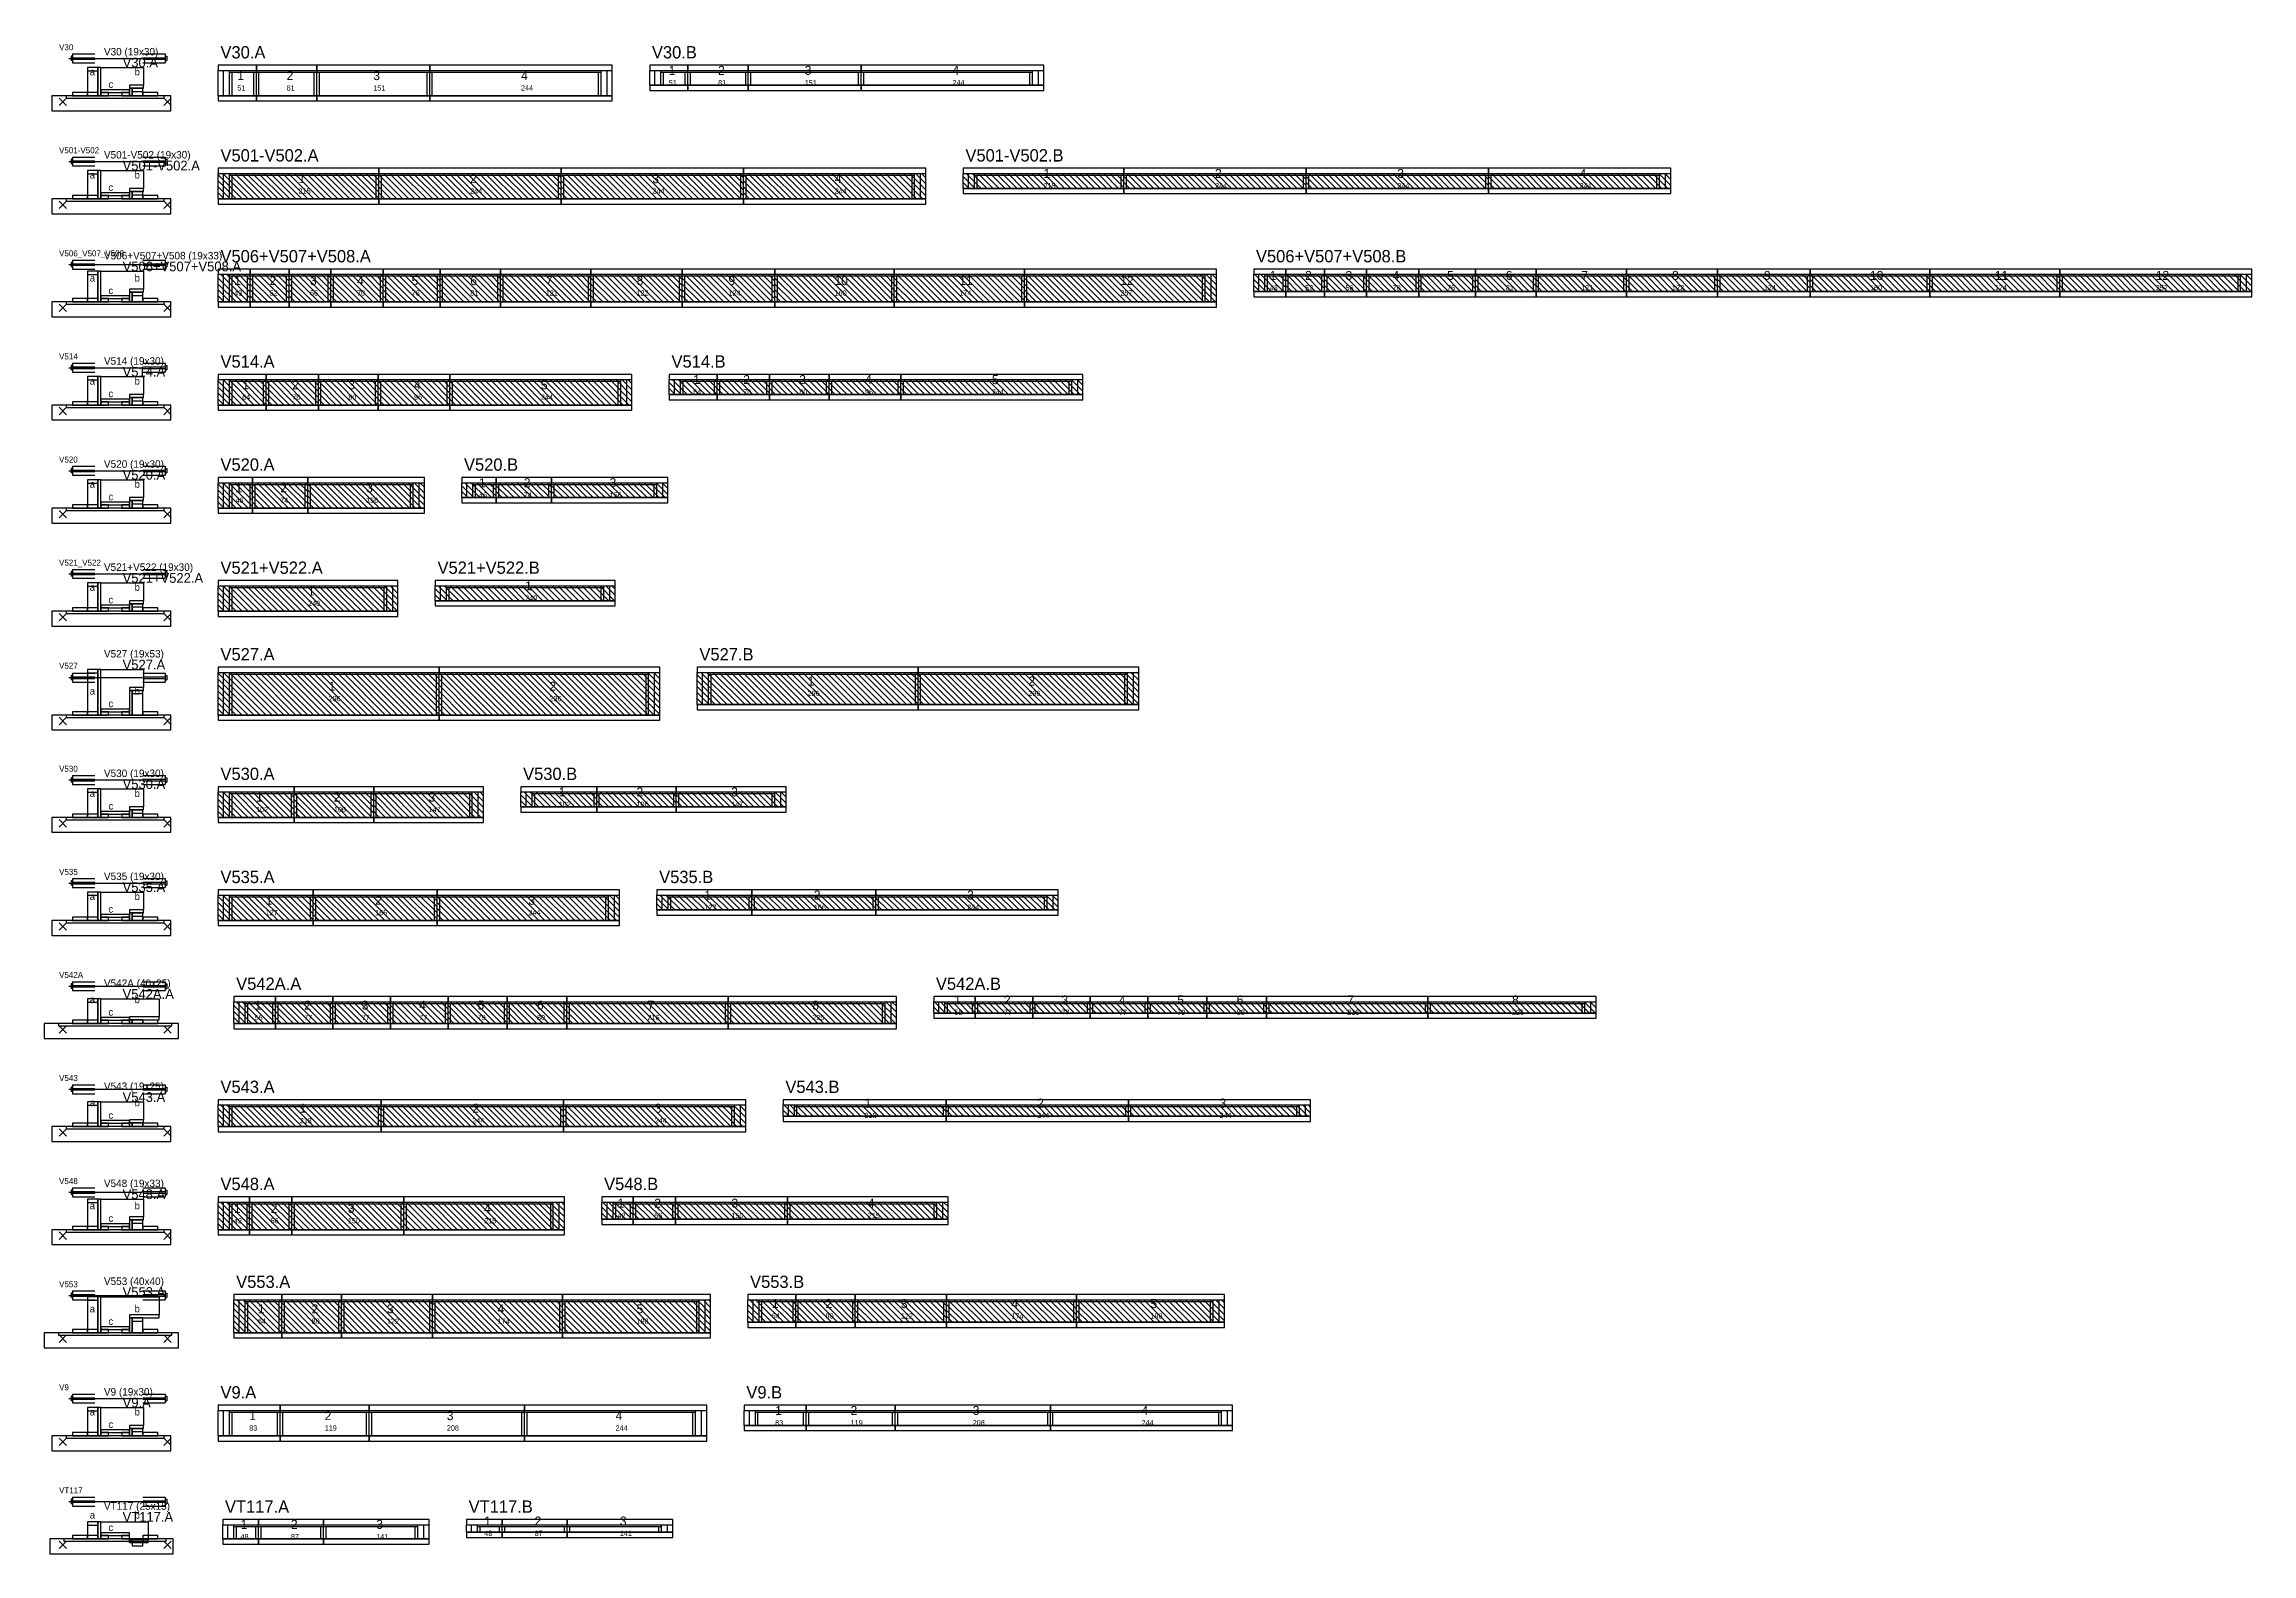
# Model space of a CAD drawing. Header units: metres. Extents: x -10 to 74425, y -2037 to 26.
# Drawn here: x 1992 to 4946, y -2008 to 13 of the extents above; entities that cross this region are included whole.
import ezdxf

# ---------------------------------------------------------------- set-up
doc = ezdxf.new("R2010")
doc.units = ezdxf.units.M
doc.layers.add('LABELS', color=3, linetype='Continuous')
doc.layers.add('VIGAS', color=7, linetype='Continuous')

msp = doc.modelspace()

# ---------------------------------------------------------------- texts
at = {"layer": 'LABELS'}
for s, p in [('V30', (2011.6, 5)), ('V501-V502', (2011.6, -133)), ('V506_V507_V508', (2011.6, -271)), ('V514', (2011.6, -409)), ('V520', (2011.6, -547)), ('V521_V522', (2011.6, -685)), ('V527', (2011.6, -823)), ('V530', (2011.6, -961)), ('V535', (2011.6, -1099)), ('V542A', (2011.6, -1237)), ('V543', (2011.6, -1375)), ('V548', (2011.6, -1513)), ('V553', (2011.6, -1651)), ('V9', (2011.6, -1789)), ('VT117', (2011.6, -1927))]:
    msp.add_text(s, height=8, dxfattribs=at).set_placement(p)
at = {"layer": 'VIGAS'}
for s, height, p in [('V30 (19x30)', 10, (2071.6, -2)), ('V30.A', 16.5, (2227.6, -6)), ('V30.B', 16.5, (2805, -6)), ('a', 9.6, (2052.6, -28.7)), ('V30.A', 13, (2096.6, -18)), ('b', 9.6, (2112.6, -28.7)), ('1', 12, (2250.1, -35)), ('2', 12, (2316.1, -35)), ('3', 12, (2432.1, -35)), ('4', 12, (2629.8, -35)), ('1', 12, (2827.5, -28)), ('2', 12, (2893.5, -28)), ('3', 12, (3009.5, -28)), ('4', 12, (3207.2, -28)), ('c', 9.6, (2077.6, -45.5)), ('51', 7, (2250.1, -49)), ('81', 7, (2316.1, -49)), ('151', 7, (2432.1, -49)), ('244', 7, (2629.8, -49)), ('51', 7, (2827.5, -42)), ('81', 7, (2893.5, -42)), ('151', 7, (3009.5, -42)), ('244', 7, (3207.2, -42)), ('V501-V502 (19x30)', 10, (2071.6, -140)), ('V501-V502.A', 13, (2096.6, -156)), ('V501-V502.A', 16.5, (2227.6, -144)), ('V501-V502.B', 16.5, (3224.6, -144)), ('a', 9.6, (2052.6, -166.7)), ('c', 9.6, (2077.6, -183.5)), ('b', 9.6, (2112.6, -166.7)), ('1', 12, (2332.1, -173)), ('2', 12, (2561.6, -173)), ('3', 12, (2805.6, -173)), ('4', 12, (3049.6, -173)), ('215', 7, (3329.1, -180)), ('1', 12, (3329.1, -166)), ('244', 7, (3558.6, -180)), ('2', 12, (3558.6, -166)), ('244', 7, (3802.6, -180)), ('3', 12, (3802.6, -166)), ('4', 12, (4046.6, -166)), ('244', 7, (4046.6, -180)), ('215', 7, (2332.1, -187)), ('244', 7, (2561.6, -187)), ('244', 7, (2805.6, -187)), ('244', 7, (3049.6, -187)), ('V506+V507+V508 (19x33)', 10, (2071.6, -275)), ('V506+V507+V508.A', 16.5, (2227.6, -279)), ('V506+V507+V508.B', 16.5, (3613.4, -279)), ('V506+V507+V508.A', 13, (2096.6, -291)), ('b', 9.6, (2112.6, -304.7)), ('1', 12, (3631.8, -302.5)), ('2', 12, (3679.2, -302.5)), ('3', 12, (3733.2, -302.5)), ('4', 12, (3796.2, -302.5)), ('5', 12, (3869.2, -302.5)), ('6', 12, (3947.7, -302.5)), ('7', 12, (4048.7, -302.5)), ('8', 12, (4170.2, -302.5)), ('9', 12, (4293.2, -302.5)), ('10', 12, (4435.2, -302.5)), ('11', 12, (4602.2, -302.5)), ('12', 12, (4817.7, -302.5)), ('a', 9.6, (2052.6, -304.7)), ('c', 9.6, (2077.6, -321.5)), ('43', 7, (2246, -323.5)), ('1', 12, (2246, -309.5)), ('52', 7, (2293.4, -323.5)), ('2', 12, (2293.4, -309.5)), ('56', 7, (2347.4, -323.5)), ('3', 12, (2347.4, -309.5)), ('4', 12, (2410.4, -309.5)), ('70', 7, (2410.4, -323.5)), ('76', 7, (2483.4, -323.5)), ('5', 12, (2483.4, -309.5)), ('81', 7, (2561.9, -323.5)), ('6', 12, (2561.9, -309.5)), ('121', 7, (2662.9, -323.5)), ('7', 12, (2662.9, -309.5)), ('8', 12, (2784.4, -309.5)), ('122', 7, (2784.4, -323.5)), ('124', 7, (2907.4, -323.5)), ('9', 12, (2907.4, -309.5)), ('160', 7, (3049.4, -323.5)), ('10', 12, (3049.4, -309.5)), ('174', 7, (3216.4, -323.5)), ('11', 12, (3216.4, -309.5)), ('257', 7, (3431.9, -323.5)), ('12', 12, (3431.9, -309.5)), ('43', 7, (3631.8, -316.5)), ('52', 7, (3679.2, -316.5)), ('56', 7, (3733.2, -316.5)), ('70', 7, (3796.2, -316.5)), ('76', 7, (3869.2, -316.5)), ('81', 7, (3947.7, -316.5)), ('121', 7, (4048.7, -316.5)), ('122', 7, (4170.2, -316.5)), ('124', 7, (4293.2, -316.5)), ('160', 7, (4435.2, -316.5)), ('174', 7, (4602.2, -316.5)), ('257', 7, (4817.7, -316.5)), ('V514 (19x30)', 10, (2071.6, -416)), ('V514.A', 16.5, (2227.6, -420)), ('V514.B', 16.5, (2831.2, -420)), ('a', 9.6, (2052.6, -442.7)), ('V514.A', 13, (2096.6, -432)), ('b', 9.6, (2112.6, -442.7)), ('1', 12, (2256.6, -449)), ('2', 12, (2323.6, -449)), ('3', 12, (2398.6, -449)), ('4', 12, (2486.6, -449)), ('5', 12, (2656.4, -449)), ('1', 12, (2860.2, -442)), ('2', 12, (2927.2, -442)), ('3', 12, (3002.2, -442)), ('4', 12, (3090.2, -442)), ('5', 12, (3260, -442)), ('c', 9.6, (2077.6, -459.5)), ('64', 7, (2256.6, -463)), ('70', 7, (2323.6, -463)), ('80', 7, (2398.6, -463)), ('96', 7, (2486.6, -463)), ('244', 7, (2656.4, -463)), ('64', 7, (2860.2, -456)), ('70', 7, (2927.2, -456)), ('80', 7, (3002.2, -456)), ('96', 7, (3090.2, -456)), ('244', 7, (3260, -456)), ('V520 (19x30)', 10, (2071.6, -554)), ('V520.A', 13, (2096.6, -570)), ('V520.A', 16.5, (2227.6, -558)), ('V520.B', 16.5, (2553.5, -558)), ('a', 9.6, (2052.6, -580.7)), ('c', 9.6, (2077.6, -597.5)), ('b', 9.6, (2112.6, -580.7)), ('1', 12, (2247.6, -587)), ('2', 12, (2307.6, -587)), ('3', 12, (2422.5, -587)), ('46', 7, (2573.5, -594)), ('1', 12, (2573.5, -580)), ('74', 7, (2633.5, -594)), ('2', 12, (2633.5, -580)), ('3', 12, (2748.4, -580)), ('156', 7, (2748.4, -594)), ('46', 7, (2247.6, -601)), ('74', 7, (2307.6, -601)), ('156', 7, (2422.5, -601)), ('V521+V522.A', 16.5, (2227.6, -696)), ('V521+V522.B', 16.5, (2518.1, -696)), ('V521+V522 (19x30)', 10, (2071.6, -692)), ('V521+V522.A', 13, (2096.6, -708)), ('b', 9.6, (2112.6, -718.7)), ('1', 12, (2635.3, -718)), ('a', 9.6, (2052.6, -718.7)), ('c', 9.6, (2077.6, -735.5)), ('240', 7, (2344.8, -739)), ('1', 12, (2344.8, -725)), ('240', 7, (2635.3, -732)), ('V527 (19x53)', 10, (2071.6, -808)), ('V527.A', 16.5, (2227.6, -812)), ('V527.B', 16.5, (2868.6, -812)), ('V527.A', 13, (2096.6, -824)), ('a', 9.6, (2052.6, -857.7)), ('b', 9.6, (2112.6, -857.7)), ('1', 12, (2372.3, -852.5)), ('2', 12, (2667.8, -852.5)), ('296', 7, (3013.3, -859.5)), ('1', 12, (3013.3, -845.5)), ('296', 7, (3308.8, -859.5)), ('2', 12, (3308.8, -845.5)), ('c', 9.6, (2077.6, -874.5)), ('296', 7, (2372.3, -866.5)), ('296', 7, (2667.8, -866.5)), ('V530 (19x30)', 10, (2071.6, -968)), ('V530.A', 13, (2096.6, -984)), ('V530.A', 16.5, (2227.6, -972)), ('V530.B', 16.5, (2632.6, -972)), ('a', 9.6, (2052.6, -994.7)), ('c', 9.6, (2077.6, -1011.5)), ('b', 9.6, (2112.6, -994.7)), ('1', 12, (2275.3, -1001)), ('2', 12, (2379.3, -1001)), ('3', 12, (2506.1, -1001)), ('102', 7, (2680.3, -1008)), ('1', 12, (2680.3, -994)), ('106', 7, (2784.3, -1008)), ('2', 12, (2784.3, -994)), ('3', 12, (2911.1, -994)), ('147', 7, (2911.1, -1008)), ('102', 7, (2275.3, -1015)), ('106', 7, (2379.3, -1015)), ('147', 7, (2506.1, -1015)), ('V535 (19x30)', 10, (2071.6, -1106)), ('V535.A', 13, (2096.6, -1122)), ('b', 9.6, (2112.6, -1132.7)), ('V535.A', 16.5, (2227.6, -1110)), ('V535.B', 16.5, (2814.7, -1110)), ('1', 12, (2875.2, -1132)), ('2', 12, (3021.7, -1132)), ('3', 12, (3226.8, -1132)), ('a', 9.6, (2052.6, -1132.7)), ('c', 9.6, (2077.6, -1149.5)), ('127', 7, (2288.1, -1153)), ('1', 12, (2288.1, -1139)), ('166', 7, (2434.6, -1153)), ('2', 12, (2434.6, -1139)), ('244', 7, (2639.6, -1153)), ('3', 12, (2639.6, -1139)), ('127', 7, (2875.2, -1146)), ('166', 7, (3021.7, -1146)), ('244', 7, (3226.8, -1146)), ('V542A (40x25)', 10, (2071.6, -1249)), ('V542A.A', 16.5, (2248.6, -1253)), ('V542A.B', 16.5, (3185.1, -1253)), ('a', 9.6, (2052.6, -1270.7)), ('V542A.A', 13, (2096.6, -1265)), ('b', 9.6, (2112.6, -1270.7)), ('1', 12, (2273.3, -1279.5)), ('2', 12, (2339.6, -1279.5)), ('3', 12, (2416.6, -1279.5)), ('4', 12, (2493.6, -1279.5)), ('5', 12, (2571.6, -1279.5)), ('6', 12, (2651.1, -1279.5)), ('7', 12, (2799.1, -1279.5)), ('8', 12, (3019.6, -1279.5)), ('1', 12, (3209.8, -1272.5)), ('2', 12, (3276.1, -1272.5)), ('3', 12, (3353.1, -1272.5)), ('4', 12, (3430.1, -1272.5)), ('5', 12, (3508.1, -1272.5)), ('6', 12, (3587.6, -1272.5)), ('7', 12, (3735.6, -1272.5)), ('8', 12, (3956.1, -1272.5)), ('c', 9.6, (2077.6, -1287.5)), ('56', 7, (2273.3, -1293.5)), ('77', 7, (2339.6, -1293.5)), ('77', 7, (2416.6, -1293.5)), ('77', 7, (2493.6, -1293.5)), ('79', 7, (2571.6, -1293.5)), ('80', 7, (2651.1, -1293.5)), ('216', 7, (2799.1, -1293.5)), ('225', 7, (3019.6, -1293.5)), ('56', 7, (3209.8, -1286.5)), ('77', 7, (3276.1, -1286.5)), ('77', 7, (3353.1, -1286.5)), ('77', 7, (3430.1, -1286.5)), ('79', 7, (3508.1, -1286.5)), ('80', 7, (3587.6, -1286.5)), ('216', 7, (3735.6, -1286.5)), ('225', 7, (3956.1, -1286.5)), ('V543 (19x25)', 10, (2071.6, -1387)), ('V543.A', 16.5, (2227.6, -1391)), ('V543.B', 16.5, (2983.6, -1391)), ('a', 9.6, (2052.6, -1408.7)), ('c', 9.6, (2077.6, -1425.5)), ('V543.A', 13, (2096.6, -1403)), ('b', 9.6, (2112.6, -1408.7)), ('1', 12, (2333.6, -1417.5)), ('2', 12, (2564.6, -1417.5)), ('3', 12, (2808.6, -1417.5)), ('218', 7, (3089.6, -1424.5)), ('1', 12, (3089.6, -1410.5)), ('244', 7, (3320.6, -1424.5)), ('2', 12, (3320.6, -1410.5)), ('244', 7, (3564.6, -1424.5)), ('3', 12, (3564.6, -1410.5)), ('218', 7, (2333.6, -1431.5)), ('244', 7, (2564.6, -1431.5)), ('244', 7, (2808.6, -1431.5)), ('V548 (19x33)', 10, (2071.6, -1517)), ('V548.A', 16.5, (2227.6, -1521)), ('V548.B', 16.5, (2741, -1521)), ('V548.A', 13, (2096.6, -1533)), ('1', 12, (2759, -1544.5)), ('2', 12, (2808.2, -1544.5)), ('3', 12, (2911.4, -1544.5)), ('4', 12, (3093.9, -1544.5)), ('a', 9.6, (2052.6, -1546.7)), ('c', 9.6, (2077.6, -1563.5)), ('b', 9.6, (2112.6, -1546.7)), ('42', 7, (2245.6, -1565.5)), ('1', 12, (2245.6, -1551.5)), ('56', 7, (2294.8, -1565.5)), ('2', 12, (2294.8, -1551.5)), ('3', 12, (2398, -1551.5)), ('150', 7, (2398, -1565.5)), ('4', 12, (2580.5, -1551.5)), ('215', 7, (2580.5, -1565.5)), ('42', 7, (2759, -1558.5)), ('56', 7, (2808.2, -1558.5)), ('150', 7, (2911.4, -1558.5)), ('215', 7, (3093.9, -1558.5)), ('V553 (40x40)', 10, (2071.6, -1648)), ('V553.A', 13, (2096.6, -1664)), ('V553.A', 16.5, (2248.6, -1652)), ('V553.B', 16.5, (2936.4, -1652)), ('a', 9.6, (2052.6, -1684.7)), ('b', 9.6, (2112.6, -1684.7)), ('1', 12, (2277.6, -1686)), ('2', 12, (2349.5, -1686)), ('3', 12, (2450.4, -1686)), ('4', 12, (2598.4, -1686)), ('5', 12, (2784.4, -1686)), ('1', 12, (2965.4, -1679)), ('2', 12, (3037.3, -1679)), ('3', 12, (3138.2, -1679)), ('4', 12, (3286.2, -1679)), ('5', 12, (3472.2, -1679)), ('c', 9.6, (2077.6, -1701.5)), ('64', 7, (2277.6, -1700)), ('80', 7, (2349.5, -1700)), ('122', 7, (2450.4, -1700)), ('174', 7, (2598.4, -1700)), ('198', 7, (2784.4, -1700)), ('64', 7, (2965.4, -1693)), ('80', 7, (3037.3, -1693)), ('122', 7, (3138.2, -1693)), ('174', 7, (3286.2, -1693)), ('198', 7, (3472.2, -1693)), ('V9 (19x30)', 10, (2071.6, -1796)), ('V9.A', 13, (2096.6, -1812)), ('V9.A', 16.5, (2227.6, -1800)), ('V9.B', 16.5, (2931.4, -1800)), ('a', 9.6, (2052.6, -1822.7)), ('b', 9.6, (2112.6, -1822.7)), ('1', 12, (2266.1, -1829)), ('2', 12, (2367.1, -1829)), ('3', 12, (2530.5, -1829)), ('4', 12, (2756.4, -1829)), ('83', 7, (2969.9, -1836)), ('1', 12, (2969.9, -1822)), ('119', 7, (3070.9, -1836)), ('2', 12, (3070.9, -1822)), ('208', 7, (3234.3, -1836)), ('3', 12, (3234.3, -1822)), ('4', 12, (3460.2, -1822)), ('244', 7, (3460.2, -1836)), ('c', 9.6, (2077.6, -1839.5)), ('83', 7, (2266.1, -1843)), ('119', 7, (2367.1, -1843)), ('208', 7, (2530.5, -1843)), ('244', 7, (2756.4, -1843)), ('VT117 (25x15)', 10, (2071.6, -1949)), ('VT117.A', 16.5, (2233.6, -1953)), ('VT117.B', 16.5, (2559.7, -1953)), ('a', 9.6, (2052.6, -1960.7)), ('c', 9.6, (2077.6, -1977.5)), ('VT117.A', 13, (2096.6, -1965)), ('b', 9.6, (2112.6, -1960.7)), ('1', 12, (2254.5, -1974.5)), ('2', 12, (2321.9, -1974.5)), ('3', 12, (2436.1, -1974.5)), ('48', 7, (2580.6, -1984)), ('1', 12, (2580.6, -1970)), ('87', 7, (2648, -1984)), ('2', 12, (2648, -1970)), ('3', 12, (2762.1, -1970)), ('141', 7, (2762.1, -1984)), ('48', 7, (2254.5, -1988.5)), ('87', 7, (2321.9, -1988.5)), ('141', 7, (2436.1, -1988.5))]:
    msp.add_text(s, height=height, dxfattribs=at).set_placement(p)

# ---------------------------------------------------------------- linework, layer by layer
at = {"layer": 'VIGAS'}
for p, q in [((2029.6, 0), (2059.6, 0)), ((2029.6, 0), (2029.6, -12)), ((2123.6, 0), (2153.6, 0)), ((2153.6, 0), (2153.6, -12)), ((2024.6, -6), (2122.6, -6)), ((2027.6, -3), (2027.6, -9)), ((2029.6, -3), (2027.6, -3)), ((2029.6, -9), (2027.6, -9)), ((2029.6, -5), (2059.6, -5)), ((2029.6, -7), (2059.6, -7)), ((2029.6, -12), (2059.6, -12)), ((2123.6, -5), (2153.6, -5)), ((2123.6, -7), (2153.6, -7)), ((2123.6, -12), (2153.6, -12)), ((2153.6, -3), (2155.6, -3)), ((2153.6, -9), (2155.6, -9)), ((2155.6, -3), (2155.6, -9)), ((2224.6, -22), (2275.6, -22)), ((2224.6, -56), (2224.6, -22)), ((2231.6, -56), (2231.6, -22)), ((2239.6, -56), (2239.6, -22)), ((2239.6, -24.2), (2275.6, -24.2)), ((2243.1, -56), (2243.1, -24.2)), ((2272.1, -56), (2272.1, -24.2)), ((2275.6, -56), (2275.6, -22)), ((2275.6, -56), (2275.6, -22)), ((2275.6, -22), (2356.6, -22)), ((2275.6, -56), (2275.6, -22)), ((2275.6, -56), (2275.6, -22)), ((2275.6, -56), (2275.6, -22)), ((2275.6, -24.2), (2356.6, -24.2)), ((2279.1, -56), (2279.1, -24.2)), ((2353.1, -56), (2353.1, -24.2)), ((2356.6, -56), (2356.6, -22)), ((2356.6, -56), (2356.6, -22)), ((2356.6, -22), (2507.6, -22)), ((2356.6, -56), (2356.6, -22)), ((2356.6, -56), (2356.6, -22)), ((2356.6, -56), (2356.6, -22)), ((2356.6, -24.2), (2507.6, -24.2)), ((2360.1, -56), (2360.1, -24.2)), ((2504.1, -56), (2504.1, -24.2)), ((2507.6, -56), (2507.6, -22)), ((2507.6, -56), (2507.6, -22)), ((2507.6, -22), (2752, -22)), ((2507.6, -56), (2507.6, -22)), ((2507.6, -56), (2507.6, -22)), ((2507.6, -56), (2507.6, -22)), ((2507.6, -24.2), (2737, -24.2)), ((2511.1, -56), (2511.1, -24.2)), ((2733.5, -56), (2733.5, -24.2)), ((2737, -56), (2737, -22)), ((2745, -56), (2745, -22)), ((2752, -56), (2752, -22)), ((2802, -22), (2853, -22)), ((2802, -42), (2802, -22)), ((2809, -42), (2809, -22)), ((2817, -42), (2817, -22)), ((2817, -24.2), (2853, -24.2)), ((2820.5, -42), (2820.5, -24.2)), ((2849.5, -42), (2849.5, -24.2)), ((2853, -42), (2853, -22)), ((2853, -42), (2853, -22)), ((2853, -22), (2934, -22)), ((2853, -42), (2853, -22)), ((2853, -42), (2853, -22)), ((2853, -42), (2853, -22)), ((2853, -24.2), (2934, -24.2)), ((2856.5, -42), (2856.5, -24.2)), ((2930.5, -42), (2930.5, -24.2)), ((2934, -42), (2934, -22)), ((2934, -42), (2934, -22)), ((2934, -22), (3085, -22)), ((2934, -42), (2934, -22)), ((2934, -42), (2934, -22)), ((2934, -42), (2934, -22)), ((2934, -24.2), (3085, -24.2)), ((2937.5, -42), (2937.5, -24.2)), ((3081.5, -42), (3081.5, -24.2)), ((3085, -42), (3085, -22)), ((3085, -42), (3085, -22)), ((3085, -22), (3329.4, -22)), ((3085, -42), (3085, -22)), ((3085, -42), (3085, -22)), ((3085, -42), (3085, -22)), ((3085, -24.2), (3314.4, -24.2)), ((3088.5, -42), (3088.5, -24.2)), ((3310.9, -42), (3310.9, -24.2)), ((3314.4, -42), (3314.4, -22)), ((3322.4, -42), (3322.4, -22)), ((3329.4, -42), (3329.4, -22)), ((2011.6, -69), (2021.6, -59)), ((2011.6, -59), (2021.6, -69)), ((2151.6, -69), (2161.6, -59)), ((2151.6, -59), (2161.6, -69)), ((2224.6, -56), (2275.6, -56)), ((2239.6, -56), (2243.1, -56)), ((2272.1, -56), (2275.6, -56)), ((2275.6, -56), (2356.6, -56)), ((2275.6, -56), (2279.1, -56)), ((2353.1, -56), (2356.6, -56)), ((2356.6, -56), (2507.6, -56)), ((2356.6, -56), (2360.1, -56)), ((2504.1, -56), (2507.6, -56)), ((2507.6, -56), (2752, -56)), ((2507.6, -56), (2511.1, -56)), ((2733.5, -56), (2737, -56)), ((2802, -42), (2853, -42)), ((2817, -42), (2820.5, -42)), ((2849.5, -42), (2853, -42)), ((2853, -42), (2934, -42)), ((2853, -42), (2856.5, -42)), ((2930.5, -42), (2934, -42)), ((2934, -42), (3085, -42)), ((2934, -42), (2937.5, -42)), ((3081.5, -42), (3085, -42)), ((3085, -42), (3329.4, -42)), ((3085, -42), (3088.5, -42)), ((3310.9, -42), (3314.4, -42)), ((2024.6, -144), (2122.6, -144)), ((2027.6, -141), (2027.6, -147)), ((2029.6, -141), (2027.6, -141)), ((2029.6, -147), (2027.6, -147)), ((2029.6, -138), (2059.6, -138)), ((2029.6, -138), (2029.6, -150)), ((2029.6, -143), (2059.6, -143)), ((2029.6, -145), (2059.6, -145)), ((2123.6, -138), (2153.6, -138)), ((2123.6, -143), (2153.6, -143)), ((2123.6, -145), (2153.6, -145)), ((2153.6, -138), (2153.6, -150)), ((2153.6, -141), (2155.6, -141)), ((2153.6, -147), (2155.6, -147)), ((2155.6, -141), (2155.6, -147)), ((2029.6, -150), (2059.6, -150)), ((2123.6, -150), (2153.6, -150)), ((2224.6, -160), (2439.6, -160)), ((2224.6, -194), (2224.6, -160)), ((2256.6, -194), (2224.6, -162)), ((2248.6, -194), (2224.6, -170)), ((2264.6, -194), (2230.6, -160)), ((2231.6, -194), (2231.6, -160)), ((2272.6, -194), (2238.6, -160)), ((2239.6, -194), (2239.6, -160)), ((2239.6, -162.2), (2439.6, -162.2)), ((2243.1, -194), (2243.1, -162.2)), ((2280.6, -194), (2246.6, -160)), ((2288.6, -194), (2254.6, -160)), ((2296.6, -194), (2262.6, -160)), ((2304.6, -194), (2270.6, -160)), ((2312.6, -194), (2278.6, -160)), ((2320.6, -194), (2286.6, -160)), ((2328.6, -194), (2294.6, -160)), ((2336.6, -194), (2302.6, -160)), ((2344.6, -194), (2310.6, -160)), ((2352.6, -194), (2318.6, -160)), ((2360.6, -194), (2326.6, -160)), ((2368.6, -194), (2334.6, -160)), ((2376.6, -194), (2342.6, -160)), ((2384.6, -194), (2350.6, -160)), ((2392.6, -194), (2358.6, -160)), ((2400.6, -194), (2366.6, -160)), ((2408.6, -194), (2374.6, -160)), ((2416.6, -194), (2382.6, -160)), ((2424.6, -194), (2390.6, -160)), ((2432.6, -194), (2398.6, -160)), ((2439.6, -193), (2406.6, -160)), ((2439.6, -185), (2414.6, -160)), ((2439.6, -177), (2422.6, -160)), ((2439.6, -169), (2430.6, -160)), ((2436.1, -194), (2436.1, -162.2)), ((2439.6, -161), (2438.6, -160)), ((2439.6, -194), (2439.6, -160)), ((2439.6, -194), (2439.6, -160)), ((2439.6, -160), (2683.6, -160)), ((2439.6, -194), (2439.6, -160)), ((2439.6, -194), (2439.6, -160)), ((2439.6, -194), (2439.6, -160)), ((2471.6, -194), (2439.6, -162)), ((2439.6, -162.2), (2683.6, -162.2)), ((2463.6, -194), (2439.6, -170)), ((2443.1, -194), (2443.1, -162.2)), ((2479.6, -194), (2445.6, -160)), ((2487.6, -194), (2453.6, -160)), ((2495.6, -194), (2461.6, -160)), ((2503.6, -194), (2469.6, -160)), ((2511.6, -194), (2477.6, -160)), ((2519.6, -194), (2485.6, -160)), ((2527.6, -194), (2493.6, -160)), ((2535.6, -194), (2501.6, -160)), ((2543.6, -194), (2509.6, -160)), ((2551.6, -194), (2517.6, -160)), ((2559.6, -194), (2525.6, -160)), ((2567.6, -194), (2533.6, -160)), ((2575.6, -194), (2541.6, -160)), ((2583.6, -194), (2549.6, -160)), ((2591.6, -194), (2557.6, -160)), ((2599.6, -194), (2565.6, -160)), ((2607.6, -194), (2573.6, -160)), ((2615.6, -194), (2581.6, -160)), ((2623.6, -194), (2589.6, -160)), ((2631.6, -194), (2597.6, -160)), ((2639.6, -194), (2605.6, -160)), ((2647.6, -194), (2613.6, -160)), ((2655.6, -194), (2621.6, -160)), ((2663.6, -194), (2629.6, -160)), ((2671.6, -194), (2637.6, -160)), ((2679.6, -194), (2645.6, -160)), ((2683.6, -190), (2653.6, -160)), ((2683.6, -182), (2661.6, -160)), ((2683.6, -174), (2669.6, -160)), ((2683.6, -166), (2677.6, -160)), ((2680.1, -194), (2680.1, -162.2)), ((2683.6, -194), (2683.6, -160)), ((2683.6, -194), (2683.6, -160)), ((2683.6, -160), (2927.6, -160)), ((2683.6, -194), (2683.6, -160)), ((2683.6, -194), (2683.6, -160)), ((2683.6, -194), (2683.6, -160)), ((2715.6, -194), (2683.6, -162)), ((2683.6, -162.2), (2927.6, -162.2)), ((2707.6, -194), (2683.6, -170)), ((2687.1, -194), (2687.1, -162.2)), ((2723.6, -194), (2689.6, -160)), ((2731.6, -194), (2697.6, -160)), ((2739.6, -194), (2705.6, -160)), ((2747.6, -194), (2713.6, -160)), ((2755.6, -194), (2721.6, -160)), ((2763.6, -194), (2729.6, -160)), ((2771.6, -194), (2737.6, -160)), ((2779.6, -194), (2745.6, -160)), ((2787.6, -194), (2753.6, -160)), ((2795.6, -194), (2761.6, -160)), ((2803.6, -194), (2769.6, -160)), ((2811.6, -194), (2777.6, -160)), ((2819.6, -194), (2785.6, -160)), ((2827.6, -194), (2793.6, -160)), ((2835.6, -194), (2801.6, -160)), ((2843.6, -194), (2809.6, -160)), ((2851.6, -194), (2817.6, -160)), ((2859.6, -194), (2825.6, -160)), ((2867.6, -194), (2833.6, -160)), ((2875.6, -194), (2841.6, -160)), ((2883.6, -194), (2849.6, -160)), ((2891.6, -194), (2857.6, -160)), ((2899.6, -194), (2865.6, -160)), ((2907.6, -194), (2873.6, -160)), ((2915.6, -194), (2881.6, -160)), ((2923.6, -194), (2889.6, -160)), ((2927.6, -190), (2897.6, -160)), ((2927.6, -182), (2905.6, -160)), ((2927.6, -174), (2913.6, -160)), ((2927.6, -166), (2921.6, -160)), ((2924.1, -194), (2924.1, -162.2)), ((2927.6, -194), (2927.6, -160)), ((2927.6, -194), (2927.6, -160)), ((2927.6, -160), (3171.6, -160)), ((2927.6, -194), (2927.6, -160)), ((2927.6, -194), (2927.6, -160)), ((2927.6, -194), (2927.6, -160)), ((2959.6, -194), (2927.6, -162)), ((2927.6, -162.2), (3156.6, -162.2)), ((2951.6, -194), (2927.6, -170)), ((2931.1, -194), (2931.1, -162.2)), ((2967.6, -194), (2933.6, -160)), ((2975.6, -194), (2941.6, -160)), ((2983.6, -194), (2949.6, -160)), ((2991.6, -194), (2957.6, -160)), ((2999.6, -194), (2965.6, -160)), ((3007.6, -194), (2973.6, -160)), ((3015.6, -194), (2981.6, -160)), ((3023.6, -194), (2989.6, -160)), ((3031.6, -194), (2997.6, -160)), ((3039.6, -194), (3005.6, -160)), ((3047.6, -194), (3013.6, -160)), ((3055.6, -194), (3021.6, -160)), ((3063.6, -194), (3029.6, -160)), ((3071.6, -194), (3037.6, -160)), ((3079.6, -194), (3045.6, -160)), ((3087.6, -194), (3053.6, -160)), ((3095.6, -194), (3061.6, -160)), ((3103.6, -194), (3069.6, -160)), ((3111.6, -194), (3077.6, -160)), ((3119.6, -194), (3085.6, -160)), ((3127.6, -194), (3093.6, -160)), ((3135.6, -194), (3101.6, -160)), ((3143.6, -194), (3109.6, -160)), ((3151.6, -194), (3117.6, -160)), ((3159.6, -194), (3125.6, -160)), ((3167.6, -194), (3133.6, -160)), ((3171.6, -190), (3141.6, -160)), ((3171.6, -182), (3149.6, -160)), ((3153.1, -194), (3153.1, -162.2)), ((3156.6, -194), (3156.6, -160)), ((3171.6, -174), (3157.6, -160)), ((3164.6, -194), (3164.6, -160)), ((3171.6, -166), (3165.6, -160)), ((3171.6, -194), (3171.6, -160)), ((3221.6, -160), (3436.6, -160)), ((3221.6, -180), (3221.6, -160)), ((3237.6, -180), (3221.6, -164)), ((3229.6, -180), (3221.6, -172)), ((3245.6, -180), (3225.6, -160)), ((3228.6, -180), (3228.6, -160)), ((3253.6, -180), (3233.6, -160)), ((3236.6, -180), (3236.6, -160)), ((3236.6, -162.2), (3436.6, -162.2)), ((3240.1, -180), (3240.1, -162.2)), ((3261.6, -180), (3241.6, -160)), ((3269.6, -180), (3249.6, -160)), ((3277.6, -180), (3257.6, -160)), ((3285.6, -180), (3265.6, -160)), ((3293.6, -180), (3273.6, -160)), ((3301.6, -180), (3281.6, -160)), ((3309.6, -180), (3289.6, -160)), ((3317.6, -180), (3297.6, -160)), ((3325.6, -180), (3305.6, -160)), ((3333.6, -180), (3313.6, -160)), ((3341.6, -180), (3321.6, -160)), ((3349.6, -180), (3329.6, -160)), ((3357.6, -180), (3337.6, -160)), ((3365.6, -180), (3345.6, -160)), ((3373.6, -180), (3353.6, -160)), ((3381.6, -180), (3361.6, -160)), ((3389.6, -180), (3369.6, -160)), ((3397.6, -180), (3377.6, -160)), ((3405.6, -180), (3385.6, -160)), ((3413.6, -180), (3393.6, -160)), ((3421.6, -180), (3401.6, -160)), ((3429.6, -180), (3409.6, -160)), ((3436.6, -179), (3417.6, -160)), ((3436.6, -171), (3425.6, -160)), ((3433.1, -180), (3433.1, -162.2)), ((3436.6, -163), (3433.6, -160)), ((3436.6, -180), (3436.6, -160)), ((3436.6, -180), (3436.6, -160)), ((3436.6, -160), (3680.6, -160)), ((3436.6, -180), (3436.6, -160)), ((3436.6, -180), (3436.6, -160)), ((3436.6, -180), (3436.6, -160)), ((3436.6, -162.2), (3680.6, -162.2)), ((3452.6, -180), (3436.6, -164)), ((3444.6, -180), (3436.6, -172)), ((3440.1, -180), (3440.1, -162.2)), ((3460.6, -180), (3440.6, -160)), ((3468.6, -180), (3448.6, -160)), ((3476.6, -180), (3456.6, -160)), ((3484.6, -180), (3464.6, -160)), ((3492.6, -180), (3472.6, -160)), ((3500.6, -180), (3480.6, -160)), ((3508.6, -180), (3488.6, -160)), ((3516.6, -180), (3496.6, -160)), ((3524.6, -180), (3504.6, -160)), ((3532.6, -180), (3512.6, -160)), ((3540.6, -180), (3520.6, -160)), ((3548.6, -180), (3528.6, -160)), ((3556.6, -180), (3536.6, -160)), ((3564.6, -180), (3544.6, -160)), ((3572.6, -180), (3552.6, -160)), ((3580.6, -180), (3560.6, -160)), ((3588.6, -180), (3568.6, -160)), ((3596.6, -180), (3576.6, -160)), ((3604.6, -180), (3584.6, -160)), ((3612.6, -180), (3592.6, -160)), ((3620.6, -180), (3600.6, -160)), ((3628.6, -180), (3608.6, -160)), ((3636.6, -180), (3616.6, -160)), ((3644.6, -180), (3624.6, -160)), ((3652.6, -180), (3632.6, -160)), ((3660.6, -180), (3640.6, -160)), ((3668.6, -180), (3648.6, -160)), ((3676.6, -180), (3656.6, -160)), ((3680.6, -176), (3664.6, -160)), ((3680.6, -168), (3672.6, -160)), ((3677.1, -180), (3677.1, -162.2)), ((3680.6, -180), (3680.6, -160)), ((3680.6, -180), (3680.6, -160)), ((3680.6, -160), (3924.6, -160)), ((3680.6, -180), (3680.6, -160)), ((3680.6, -180), (3680.6, -160)), ((3680.6, -180), (3680.6, -160)), ((3680.6, -160), (3680.6, -160)), ((3680.6, -162.2), (3924.6, -162.2)), ((3696.6, -180), (3680.6, -164)), ((3688.6, -180), (3680.6, -172)), ((3684.1, -180), (3684.1, -162.2)), ((3704.6, -180), (3684.6, -160)), ((3712.6, -180), (3692.6, -160)), ((3720.6, -180), (3700.6, -160)), ((3728.6, -180), (3708.6, -160)), ((3736.6, -180), (3716.6, -160)), ((3744.6, -180), (3724.6, -160)), ((3752.6, -180), (3732.6, -160)), ((3760.6, -180), (3740.6, -160)), ((3768.6, -180), (3748.6, -160)), ((3776.6, -180), (3756.6, -160)), ((3784.6, -180), (3764.6, -160)), ((3792.6, -180), (3772.6, -160)), ((3800.6, -180), (3780.6, -160)), ((3808.6, -180), (3788.6, -160)), ((3816.6, -180), (3796.6, -160)), ((3824.6, -180), (3804.6, -160)), ((3832.6, -180), (3812.6, -160)), ((3840.6, -180), (3820.6, -160)), ((3848.6, -180), (3828.6, -160)), ((3856.6, -180), (3836.6, -160)), ((3864.6, -180), (3844.6, -160)), ((3872.6, -180), (3852.6, -160)), ((3880.6, -180), (3860.6, -160)), ((3888.6, -180), (3868.6, -160)), ((3896.6, -180), (3876.6, -160)), ((3904.6, -180), (3884.6, -160)), ((3912.6, -180), (3892.6, -160)), ((3920.6, -180), (3900.6, -160)), ((3924.6, -176), (3908.6, -160)), ((3924.6, -168), (3916.6, -160)), ((3921.1, -180), (3921.1, -162.2)), ((3924.6, -180), (3924.6, -160)), ((3924.6, -180), (3924.6, -160)), ((3924.6, -160), (4168.6, -160)), ((3924.6, -180), (3924.6, -160)), ((3924.6, -180), (3924.6, -160)), ((3924.6, -180), (3924.6, -160)), ((3924.6, -160), (3924.6, -160)), ((3924.6, -162.2), (4153.6, -162.2)), ((3940.6, -180), (3924.6, -164)), ((3932.6, -180), (3924.6, -172)), ((3928.1, -180), (3928.1, -162.2)), ((3948.6, -180), (3928.6, -160)), ((3956.6, -180), (3936.6, -160)), ((3964.6, -180), (3944.6, -160)), ((3972.6, -180), (3952.6, -160)), ((3980.6, -180), (3960.6, -160)), ((3988.6, -180), (3968.6, -160)), ((3996.6, -180), (3976.6, -160)), ((4004.6, -180), (3984.6, -160)), ((4012.6, -180), (3992.6, -160)), ((4020.6, -180), (4000.6, -160)), ((4028.6, -180), (4008.6, -160)), ((4036.6, -180), (4016.6, -160)), ((4044.6, -180), (4024.6, -160)), ((4052.6, -180), (4032.6, -160)), ((4060.6, -180), (4040.6, -160)), ((4068.6, -180), (4048.6, -160)), ((4076.6, -180), (4056.6, -160)), ((4084.6, -180), (4064.6, -160)), ((4092.6, -180), (4072.6, -160)), ((4100.6, -180), (4080.6, -160)), ((4108.6, -180), (4088.6, -160)), ((4116.6, -180), (4096.6, -160)), ((4124.6, -180), (4104.6, -160)), ((4132.6, -180), (4112.6, -160)), ((4140.6, -180), (4120.6, -160)), ((4148.6, -180), (4128.6, -160)), ((4156.6, -180), (4136.6, -160)), ((4164.6, -180), (4144.6, -160)), ((4150.1, -180), (4150.1, -162.2)), ((4168.6, -176), (4152.6, -160)), ((4153.6, -180), (4153.6, -160)), ((4168.6, -168), (4160.6, -160)), ((4161.6, -180), (4161.6, -160)), ((4168.6, -180), (4168.6, -160)), ((4168.6, -160), (4168.6, -160)), ((2011.6, -207), (2021.6, -197)), ((2011.6, -197), (2021.6, -207)), ((2151.6, -207), (2161.6, -197)), ((2151.6, -197), (2161.6, -207)), ((2240.6, -194), (2224.6, -178)), ((2232.6, -194), (2224.6, -186)), ((2224.6, -194), (2439.6, -194)), ((2224.6, -194), (2224.6, -194)), ((2239.6, -194), (2243.1, -194)), ((2436.1, -194), (2439.6, -194)), ((2455.6, -194), (2439.6, -178)), ((2447.6, -194), (2439.6, -186)), ((2439.6, -194), (2683.6, -194)), ((2439.6, -194), (2443.1, -194)), ((2439.6, -194), (2439.6, -194)), ((2680.1, -194), (2683.6, -194)), ((2699.6, -194), (2683.6, -178)), ((2691.6, -194), (2683.6, -186)), ((2683.6, -194), (2927.6, -194)), ((2683.6, -194), (2687.1, -194)), ((2683.6, -194), (2683.6, -194)), ((2924.1, -194), (2927.6, -194)), ((2943.6, -194), (2927.6, -178)), ((2935.6, -194), (2927.6, -186)), ((2927.6, -194), (3171.6, -194)), ((2927.6, -194), (2931.1, -194)), ((2927.6, -194), (2927.6, -194)), ((3153.1, -194), (3156.6, -194)), ((3221.6, -180), (3436.6, -180)), ((3221.6, -180), (3221.6, -180)), ((3236.6, -180), (3240.1, -180)), ((3433.1, -180), (3436.6, -180)), ((3436.6, -180), (3680.6, -180)), ((3436.6, -180), (3440.1, -180)), ((3436.6, -180), (3436.6, -180)), ((3677.1, -180), (3680.6, -180)), ((3680.6, -180), (3924.6, -180)), ((3680.6, -180), (3684.1, -180)), ((3680.6, -180), (3680.6, -180)), ((3921.1, -180), (3924.6, -180)), ((3924.6, -180), (4168.6, -180)), ((3924.6, -180), (3928.1, -180)), ((3924.6, -180), (3924.6, -180)), ((4150.1, -180), (4153.6, -180)), ((2024.6, -282), (2122.6, -282)), ((2027.6, -279), (2027.6, -285)), ((2029.6, -279), (2027.6, -279)), ((2029.6, -285), (2027.6, -285)), ((2029.6, -276), (2059.6, -276)), ((2029.6, -276), (2029.6, -288)), ((2029.6, -281), (2059.6, -281)), ((2029.6, -283), (2059.6, -283)), ((2029.6, -288), (2059.6, -288)), ((2123.6, -276), (2153.6, -276)), ((2123.6, -281), (2153.6, -281)), ((2123.6, -283), (2153.6, -283)), ((2123.6, -288), (2153.6, -288)), ((2153.6, -276), (2153.6, -288)), ((2153.6, -279), (2155.6, -279)), ((2153.6, -285), (2155.6, -285)), ((2155.6, -279), (2155.6, -285)), ((2224.6, -295), (2267.4, -295)), ((2224.6, -332), (2224.6, -295)), ((2264.6, -332), (2227.6, -295)), ((2231.6, -332), (2231.6, -295)), ((2267.4, -326.8), (2235.6, -295)), ((2239.6, -332), (2239.6, -295)), ((2267.4, -318.8), (2243.6, -295)), ((2267.4, -310.8), (2251.6, -295)), ((2267.4, -302.8), (2259.6, -295)), ((2267.4, -332), (2267.4, -295)), ((2267.4, -332), (2267.4, -295)), ((2267.4, -295), (2319.4, -295)), ((2267.4, -332), (2267.4, -295)), ((2267.4, -332), (2267.4, -295)), ((2267.4, -332), (2267.4, -295)), ((2307.4, -332), (2270.4, -295)), ((2315.4, -332), (2278.4, -295)), ((2319.4, -328), (2286.4, -295)), ((2319.4, -320), (2294.4, -295)), ((2319.4, -312), (2302.4, -295)), ((2319.4, -304), (2310.4, -295)), ((2319.4, -296), (2318.4, -295)), ((2319.4, -332), (2319.4, -295)), ((2319.4, -332), (2319.4, -295)), ((2319.4, -295), (2375.4, -295)), ((2319.4, -332), (2319.4, -295)), ((2319.4, -332), (2319.4, -295)), ((2319.4, -332), (2319.4, -295)), ((2359.4, -332), (2322.4, -295)), ((2367.4, -332), (2330.4, -295)), ((2375.4, -332), (2338.4, -295)), ((2375.4, -324), (2346.4, -295)), ((2375.4, -316), (2354.4, -295)), ((2375.4, -308), (2362.4, -295)), ((2375.4, -300), (2370.4, -295)), ((2375.4, -332), (2375.4, -295)), ((2375.4, -332), (2375.4, -295)), ((2375.4, -295), (2445.4, -295)), ((2375.4, -332), (2375.4, -295)), ((2375.4, -332), (2375.4, -295)), ((2375.4, -332), (2375.4, -295)), ((2415.4, -332), (2378.4, -295)), ((2423.4, -332), (2386.4, -295)), ((2431.4, -332), (2394.4, -295)), ((2439.4, -332), (2402.4, -295)), ((2445.4, -330), (2410.4, -295)), ((2445.4, -322), (2418.4, -295)), ((2445.4, -314), (2426.4, -295)), ((2445.4, -306), (2434.4, -295)), ((2445.4, -298), (2442.4, -295)), ((2445.4, -332), (2445.4, -295)), ((2445.4, -332), (2445.4, -295)), ((2445.4, -295), (2521.4, -295)), ((2445.4, -332), (2445.4, -295)), ((2445.4, -332), (2445.4, -295)), ((2445.4, -332), (2445.4, -295)), ((2485.4, -332), (2448.4, -295)), ((2493.4, -332), (2456.4, -295)), ((2501.4, -332), (2464.4, -295)), ((2509.4, -332), (2472.4, -295)), ((2517.4, -332), (2480.4, -295)), ((2521.4, -328), (2488.4, -295)), ((2521.4, -320), (2496.4, -295)), ((2521.4, -312), (2504.4, -295)), ((2521.4, -304), (2512.4, -295)), ((2521.4, -296), (2520.4, -295)), ((2521.4, -332), (2521.4, -295)), ((2521.4, -332), (2521.4, -295)), ((2521.4, -295), (2602.4, -295)), ((2521.4, -332), (2521.4, -295)), ((2521.4, -332), (2521.4, -295)), ((2521.4, -332), (2521.4, -295)), ((2561.4, -332), (2524.4, -295)), ((2569.4, -332), (2532.4, -295)), ((2577.4, -332), (2540.4, -295)), ((2585.4, -332), (2548.4, -295)), ((2593.4, -332), (2556.4, -295)), ((2601.4, -332), (2564.4, -295)), ((2602.4, -325), (2572.4, -295)), ((2602.4, -317), (2580.4, -295)), ((2602.4, -309), (2588.4, -295)), ((2602.4, -301), (2596.4, -295)), ((2602.4, -332), (2602.4, -295)), ((2602.4, -332), (2602.4, -295)), ((2602.4, -295), (2723.4, -295)), ((2602.4, -332), (2602.4, -295)), ((2602.4, -332), (2602.4, -295)), ((2602.4, -332), (2602.4, -295)), ((2642.4, -332), (2605.4, -295)), ((2650.4, -332), (2613.4, -295)), ((2658.4, -332), (2621.4, -295)), ((2666.4, -332), (2629.4, -295)), ((2674.4, -332), (2637.4, -295)), ((2682.4, -332), (2645.4, -295)), ((2690.4, -332), (2653.4, -295)), ((2698.4, -332), (2661.4, -295)), ((2706.4, -332), (2669.4, -295)), ((2714.4, -332), (2677.4, -295)), ((2722.4, -332), (2685.4, -295)), ((2723.4, -325), (2693.4, -295)), ((2723.4, -317), (2701.4, -295)), ((2723.4, -309), (2709.4, -295)), ((2723.4, -301), (2717.4, -295)), ((2723.4, -332), (2723.4, -295)), ((2723.4, -332), (2723.4, -295)), ((2723.4, -295), (2845.4, -295)), ((2723.4, -332), (2723.4, -295)), ((2723.4, -332), (2723.4, -295)), ((2723.4, -332), (2723.4, -295)), ((2763.4, -332), (2726.4, -295)), ((2771.4, -332), (2734.4, -295)), ((2779.4, -332), (2742.4, -295)), ((2787.4, -332), (2750.4, -295)), ((2795.4, -332), (2758.4, -295)), ((2803.4, -332), (2766.4, -295)), ((2811.4, -332), (2774.4, -295)), ((2819.4, -332), (2782.4, -295)), ((2827.4, -332), (2790.4, -295)), ((2835.4, -332), (2798.4, -295)), ((2843.4, -332), (2806.4, -295)), ((2845.4, -326), (2814.4, -295)), ((2845.4, -318), (2822.4, -295)), ((2845.4, -310), (2830.4, -295)), ((2845.4, -302), (2838.4, -295)), ((2845.4, -332), (2845.4, -295)), ((2845.4, -332), (2845.4, -295)), ((2845.4, -295), (2969.4, -295)), ((2845.4, -332), (2845.4, -295)), ((2845.4, -332), (2845.4, -295)), ((2845.4, -332), (2845.4, -295)), ((2885.4, -332), (2848.4, -295)), ((2893.4, -332), (2856.4, -295)), ((2901.4, -332), (2864.4, -295)), ((2909.4, -332), (2872.4, -295)), ((2917.4, -332), (2880.4, -295)), ((2925.4, -332), (2888.4, -295)), ((2933.4, -332), (2896.4, -295)), ((2941.4, -332), (2904.4, -295)), ((2949.4, -332), (2912.4, -295)), ((2957.4, -332), (2920.4, -295)), ((2965.4, -332), (2928.4, -295)), ((2969.4, -328), (2936.4, -295)), ((2969.4, -320), (2944.4, -295)), ((2969.4, -312), (2952.4, -295)), ((2969.4, -304), (2960.4, -295)), ((2969.4, -296), (2968.4, -295)), ((2969.4, -332), (2969.4, -295)), ((2969.4, -332), (2969.4, -295)), ((2969.4, -295), (3129.4, -295)), ((2969.4, -332), (2969.4, -295)), ((2969.4, -332), (2969.4, -295)), ((2969.4, -332), (2969.4, -295)), ((3009.4, -332), (2972.4, -295)), ((3017.4, -332), (2980.4, -295)), ((3025.4, -332), (2988.4, -295)), ((3033.4, -332), (2996.4, -295)), ((3041.4, -332), (3004.4, -295)), ((3049.4, -332), (3012.4, -295)), ((3057.4, -332), (3020.4, -295)), ((3065.4, -332), (3028.4, -295)), ((3073.4, -332), (3036.4, -295)), ((3081.4, -332), (3044.4, -295)), ((3089.4, -332), (3052.4, -295)), ((3097.4, -332), (3060.4, -295)), ((3105.4, -332), (3068.4, -295)), ((3113.4, -332), (3076.4, -295)), ((3121.4, -332), (3084.4, -295)), ((3129.4, -332), (3092.4, -295)), ((3129.4, -324), (3100.4, -295)), ((3129.4, -316), (3108.4, -295)), ((3129.4, -308), (3116.4, -295)), ((3129.4, -300), (3124.4, -295)), ((3129.4, -332), (3129.4, -295)), ((3129.4, -332), (3129.4, -295)), ((3129.4, -295), (3303.4, -295)), ((3129.4, -332), (3129.4, -295)), ((3129.4, -332), (3129.4, -295)), ((3129.4, -332), (3129.4, -295)), ((3169.4, -332), (3132.4, -295)), ((3177.4, -332), (3140.4, -295)), ((3185.4, -332), (3148.4, -295)), ((3193.4, -332), (3156.4, -295)), ((3201.4, -332), (3164.4, -295)), ((3209.4, -332), (3172.4, -295)), ((3217.4, -332), (3180.4, -295)), ((3225.4, -332), (3188.4, -295)), ((3233.4, -332), (3196.4, -295)), ((3241.4, -332), (3204.4, -295)), ((3249.4, -332), (3212.4, -295)), ((3257.4, -332), (3220.4, -295)), ((3265.4, -332), (3228.4, -295)), ((3273.4, -332), (3236.4, -295)), ((3281.4, -332), (3244.4, -295)), ((3289.4, -332), (3252.4, -295)), ((3297.4, -332), (3260.4, -295)), ((3303.4, -330), (3268.4, -295)), ((3303.4, -322), (3276.4, -295)), ((3303.4, -314), (3284.4, -295)), ((3303.4, -306), (3292.4, -295)), ((3303.4, -298), (3300.4, -295)), ((3303.4, -332), (3303.4, -295)), ((3303.4, -332), (3303.4, -295)), ((3303.4, -295), (3560.4, -295)), ((3303.4, -332), (3303.4, -295)), ((3303.4, -332), (3303.4, -295)), ((3303.4, -332), (3303.4, -295)), ((3343.4, -332), (3306.4, -295)), ((3351.4, -332), (3314.4, -295)), ((3359.4, -332), (3322.4, -295)), ((3367.4, -332), (3330.4, -295)), ((3375.4, -332), (3338.4, -295)), ((3383.4, -332), (3346.4, -295)), ((3391.4, -332), (3354.4, -295)), ((3399.4, -332), (3362.4, -295)), ((3407.4, -332), (3370.4, -295)), ((3415.4, -332), (3378.4, -295)), ((3423.4, -332), (3386.4, -295)), ((3431.4, -332), (3394.4, -295)), ((3439.4, -332), (3402.4, -295)), ((3447.4, -332), (3410.4, -295)), ((3455.4, -332), (3418.4, -295)), ((3463.4, -332), (3426.4, -295)), ((3471.4, -332), (3434.4, -295)), ((3479.4, -332), (3442.4, -295)), ((3487.4, -332), (3450.4, -295)), ((3495.4, -332), (3458.4, -295)), ((3503.4, -332), (3466.4, -295)), ((3511.4, -332), (3474.4, -295)), ((3519.4, -332), (3482.4, -295)), ((3527.4, -332), (3490.4, -295)), ((3535.4, -332), (3498.4, -295)), ((3543.4, -332), (3506.4, -295)), ((3551.4, -332), (3514.4, -295)), ((3559.4, -332), (3522.4, -295)), ((3560.4, -325), (3530.4, -295)), ((3560.4, -317), (3538.4, -295)), ((3545.4, -332), (3545.4, -295)), ((3560.4, -309), (3546.4, -295)), ((3553.4, -332), (3553.4, -295)), ((3560.4, -301), (3554.4, -295)), ((3560.4, -332), (3560.4, -295)), ((3610.4, -295), (3653.2, -295)), ((3610.4, -318), (3610.4, -295)), ((3634.4, -318), (3611.4, -295)), ((3617.4, -318), (3617.4, -295)), ((3642.4, -318), (3619.4, -295)), ((3625.4, -318), (3625.4, -295)), ((3650.4, -318), (3627.4, -295)), ((3653.2, -312.8), (3635.4, -295)), ((3653.2, -304.8), (3643.4, -295)), ((3653.2, -296.8), (3651.4, -295)), ((3653.2, -318), (3653.2, -295)), ((3653.2, -318), (3653.2, -295)), ((3653.2, -295), (3705.2, -295)), ((3653.2, -318), (3653.2, -295)), ((3653.2, -318), (3653.2, -295)), ((3653.2, -318), (3653.2, -295)), ((3677.2, -318), (3654.2, -295)), ((3685.2, -318), (3662.2, -295)), ((3693.2, -318), (3670.2, -295)), ((3701.2, -318), (3678.2, -295)), ((3705.2, -314), (3686.2, -295)), ((3705.2, -306), (3694.2, -295)), ((3705.2, -298), (3702.2, -295)), ((3705.2, -318), (3705.2, -295)), ((3705.2, -318), (3705.2, -295)), ((3705.2, -295), (3761.2, -295)), ((3705.2, -318), (3705.2, -295)), ((3705.2, -318), (3705.2, -295)), ((3705.2, -318), (3705.2, -295)), ((3729.2, -318), (3706.2, -295)), ((3737.2, -318), (3714.2, -295)), ((3745.2, -318), (3722.2, -295)), ((3753.2, -318), (3730.2, -295)), ((3761.2, -318), (3738.2, -295)), ((3761.2, -310), (3746.2, -295)), ((3761.2, -302), (3754.2, -295)), ((3761.2, -318), (3761.2, -295)), ((3761.2, -318), (3761.2, -295)), ((3761.2, -295), (3831.2, -295)), ((3761.2, -318), (3761.2, -295)), ((3761.2, -318), (3761.2, -295)), ((3761.2, -318), (3761.2, -295)), ((3785.2, -318), (3762.2, -295)), ((3793.2, -318), (3770.2, -295)), ((3801.2, -318), (3778.2, -295)), ((3809.2, -318), (3786.2, -295)), ((3817.2, -318), (3794.2, -295)), ((3825.2, -318), (3802.2, -295)), ((3831.2, -316), (3810.2, -295)), ((3831.2, -308), (3818.2, -295)), ((3831.2, -300), (3826.2, -295)), ((3831.2, -318), (3831.2, -295)), ((3831.2, -318), (3831.2, -295)), ((3831.2, -295), (3907.2, -295)), ((3831.2, -318), (3831.2, -295)), ((3831.2, -318), (3831.2, -295)), ((3831.2, -318), (3831.2, -295)), ((3855.2, -318), (3832.2, -295)), ((3863.2, -318), (3840.2, -295)), ((3871.2, -318), (3848.2, -295)), ((3879.2, -318), (3856.2, -295)), ((3887.2, -318), (3864.2, -295)), ((3895.2, -318), (3872.2, -295)), ((3903.2, -318), (3880.2, -295)), ((3907.2, -314), (3888.2, -295)), ((3907.2, -306), (3896.2, -295)), ((3907.2, -298), (3904.2, -295)), ((3907.2, -318), (3907.2, -295)), ((3907.2, -318), (3907.2, -295)), ((3907.2, -295), (3988.2, -295)), ((3907.2, -318), (3907.2, -295)), ((3907.2, -318), (3907.2, -295)), ((3907.2, -318), (3907.2, -295)), ((3931.2, -318), (3908.2, -295)), ((3939.2, -318), (3916.2, -295)), ((3947.2, -318), (3924.2, -295)), ((3955.2, -318), (3932.2, -295)), ((3963.2, -318), (3940.2, -295)), ((3971.2, -318), (3948.2, -295)), ((3979.2, -318), (3956.2, -295)), ((3987.2, -318), (3964.2, -295)), ((3988.2, -311), (3972.2, -295)), ((3988.2, -303), (3980.2, -295)), ((3988.2, -318), (3988.2, -295)), ((3988.2, -318), (3988.2, -295)), ((3988.2, -295), (4109.2, -295)), ((3988.2, -318), (3988.2, -295)), ((3988.2, -318), (3988.2, -295)), ((3988.2, -318), (3988.2, -295)), ((3988.2, -295), (3988.2, -295)), ((4012.2, -318), (3989.2, -295)), ((4020.2, -318), (3997.2, -295)), ((4028.2, -318), (4005.2, -295)), ((4036.2, -318), (4013.2, -295)), ((4044.2, -318), (4021.2, -295)), ((4052.2, -318), (4029.2, -295)), ((4060.2, -318), (4037.2, -295)), ((4068.2, -318), (4045.2, -295)), ((4076.2, -318), (4053.2, -295)), ((4084.2, -318), (4061.2, -295)), ((4092.2, -318), (4069.2, -295)), ((4100.2, -318), (4077.2, -295)), ((4108.2, -318), (4085.2, -295)), ((4109.2, -311), (4093.2, -295)), ((4109.2, -303), (4101.2, -295)), ((4109.2, -318), (4109.2, -295)), ((4109.2, -318), (4109.2, -295)), ((4109.2, -295), (4231.2, -295)), ((4109.2, -318), (4109.2, -295)), ((4109.2, -318), (4109.2, -295)), ((4109.2, -318), (4109.2, -295)), ((4109.2, -295), (4109.2, -295)), ((4133.2, -318), (4110.2, -295)), ((4141.2, -318), (4118.2, -295)), ((4149.2, -318), (4126.2, -295)), ((4157.2, -318), (4134.2, -295)), ((4165.2, -318), (4142.2, -295)), ((4173.2, -318), (4150.2, -295)), ((4181.2, -318), (4158.2, -295)), ((4189.2, -318), (4166.2, -295)), ((4197.2, -318), (4174.2, -295)), ((4205.2, -318), (4182.2, -295)), ((4213.2, -318), (4190.2, -295)), ((4221.2, -318), (4198.2, -295)), ((4229.2, -318), (4206.2, -295)), ((4231.2, -312), (4214.2, -295)), ((4231.2, -304), (4222.2, -295)), ((4231.2, -296), (4230.2, -295)), ((4231.2, -318), (4231.2, -295)), ((4231.2, -318), (4231.2, -295)), ((4231.2, -295), (4355.2, -295)), ((4231.2, -318), (4231.2, -295)), ((4231.2, -318), (4231.2, -295)), ((4231.2, -318), (4231.2, -295)), ((4255.2, -318), (4232.2, -295)), ((4263.2, -318), (4240.2, -295)), ((4271.2, -318), (4248.2, -295)), ((4279.2, -318), (4256.2, -295)), ((4287.2, -318), (4264.2, -295)), ((4295.2, -318), (4272.2, -295)), ((4303.2, -318), (4280.2, -295)), ((4311.2, -318), (4288.2, -295)), ((4319.2, -318), (4296.2, -295)), ((4327.2, -318), (4304.2, -295)), ((4335.2, -318), (4312.2, -295)), ((4343.2, -318), (4320.2, -295)), ((4351.2, -318), (4328.2, -295)), ((4355.2, -314), (4336.2, -295)), ((4355.2, -306), (4344.2, -295)), ((4355.2, -298), (4352.2, -295)), ((4355.2, -318), (4355.2, -295)), ((4355.2, -318), (4355.2, -295)), ((4355.2, -295), (4515.2, -295)), ((4355.2, -318), (4355.2, -295)), ((4355.2, -318), (4355.2, -295)), ((4355.2, -318), (4355.2, -295)), ((4379.2, -318), (4356.2, -295)), ((4387.2, -318), (4364.2, -295)), ((4395.2, -318), (4372.2, -295)), ((4403.2, -318), (4380.2, -295)), ((4411.2, -318), (4388.2, -295)), ((4419.2, -318), (4396.2, -295)), ((4427.2, -318), (4404.2, -295)), ((4435.2, -318), (4412.2, -295)), ((4443.2, -318), (4420.2, -295)), ((4451.2, -318), (4428.2, -295)), ((4459.2, -318), (4436.2, -295)), ((4467.2, -318), (4444.2, -295)), ((4475.2, -318), (4452.2, -295)), ((4483.2, -318), (4460.2, -295)), ((4491.2, -318), (4468.2, -295)), ((4499.2, -318), (4476.2, -295)), ((4507.2, -318), (4484.2, -295)), ((4515.2, -318), (4492.2, -295)), ((4515.2, -310), (4500.2, -295)), ((4515.2, -302), (4508.2, -295)), ((4515.2, -318), (4515.2, -295)), ((4515.2, -318), (4515.2, -295)), ((4515.2, -295), (4689.2, -295)), ((4515.2, -318), (4515.2, -295)), ((4515.2, -318), (4515.2, -295)), ((4515.2, -318), (4515.2, -295)), ((4539.2, -318), (4516.2, -295)), ((4547.2, -318), (4524.2, -295)), ((4555.2, -318), (4532.2, -295)), ((4563.2, -318), (4540.2, -295)), ((4571.2, -318), (4548.2, -295)), ((4579.2, -318), (4556.2, -295)), ((4587.2, -318), (4564.2, -295)), ((4595.2, -318), (4572.2, -295)), ((4603.2, -318), (4580.2, -295)), ((4611.2, -318), (4588.2, -295)), ((4619.2, -318), (4596.2, -295)), ((4627.2, -318), (4604.2, -295)), ((4635.2, -318), (4612.2, -295)), ((4643.2, -318), (4620.2, -295)), ((4651.2, -318), (4628.2, -295)), ((4659.2, -318), (4636.2, -295)), ((4667.2, -318), (4644.2, -295)), ((4675.2, -318), (4652.2, -295)), ((4683.2, -318), (4660.2, -295)), ((4689.2, -316), (4668.2, -295)), ((4689.2, -308), (4676.2, -295)), ((4689.2, -300), (4684.2, -295)), ((4689.2, -318), (4689.2, -295)), ((4689.2, -318), (4689.2, -295)), ((4689.2, -295), (4946.2, -295)), ((4689.2, -318), (4689.2, -295)), ((4689.2, -318), (4689.2, -295)), ((4689.2, -318), (4689.2, -295)), ((4713.2, -318), (4690.2, -295)), ((4721.2, -318), (4698.2, -295)), ((4729.2, -318), (4706.2, -295)), ((4737.2, -318), (4714.2, -295)), ((4745.2, -318), (4722.2, -295)), ((4753.2, -318), (4730.2, -295)), ((4761.2, -318), (4738.2, -295)), ((4769.2, -318), (4746.2, -295)), ((4777.2, -318), (4754.2, -295)), ((4785.2, -318), (4762.2, -295)), ((4793.2, -318), (4770.2, -295)), ((4801.2, -318), (4778.2, -295)), ((4809.2, -318), (4786.2, -295)), ((4817.2, -318), (4794.2, -295)), ((4825.2, -318), (4802.2, -295)), ((4833.2, -318), (4810.2, -295)), ((4841.2, -318), (4818.2, -295)), ((4849.2, -318), (4826.2, -295)), ((4857.2, -318), (4834.2, -295)), ((4865.2, -318), (4842.2, -295)), ((4873.2, -318), (4850.2, -295)), ((4881.2, -318), (4858.2, -295)), ((4889.2, -318), (4866.2, -295)), ((4897.2, -318), (4874.2, -295)), ((4905.2, -318), (4882.2, -295)), ((4913.2, -318), (4890.2, -295)), ((4921.2, -318), (4898.2, -295)), ((4929.2, -318), (4906.2, -295)), ((4937.2, -318), (4914.2, -295)), ((4945.2, -318), (4922.2, -295)), ((4946.2, -311), (4930.2, -295)), ((4931.2, -318), (4931.2, -295)), ((4946.2, -303), (4938.2, -295)), ((4939.2, -318), (4939.2, -295)), ((4946.2, -318), (4946.2, -295)), ((4946.2, -295), (4946.2, -295)), ((2256.6, -332), (2224.6, -300)), ((2248.6, -332), (2224.6, -308)), ((2240.6, -332), (2224.6, -316)), ((2232.6, -332), (2224.6, -324)), ((2239.6, -297.2), (2267.4, -297.2)), ((2243.1, -332), (2243.1, -297.2)), ((2263.9, -332), (2263.9, -297.2)), ((2267.4, -297.2), (2319.4, -297.2)), ((2299.4, -332), (2267.4, -300)), ((2291.4, -332), (2267.4, -308)), ((2283.4, -332), (2267.4, -316)), ((2275.4, -332), (2267.4, -324)), ((2270.9, -332), (2270.9, -297.2)), ((2315.9, -332), (2315.9, -297.2)), ((2319.4, -297.2), (2375.4, -297.2)), ((2351.4, -332), (2319.4, -300)), ((2343.4, -332), (2319.4, -308)), ((2335.4, -332), (2319.4, -316)), ((2327.4, -332), (2319.4, -324)), ((2322.9, -332), (2322.9, -297.2)), ((2371.9, -332), (2371.9, -297.2)), ((2375.4, -297.2), (2445.4, -297.2)), ((2407.4, -332), (2375.4, -300)), ((2399.4, -332), (2375.4, -308)), ((2391.4, -332), (2375.4, -316)), ((2383.4, -332), (2375.4, -324)), ((2378.9, -332), (2378.9, -297.2)), ((2441.9, -332), (2441.9, -297.2)), ((2445.4, -297.2), (2521.4, -297.2)), ((2477.4, -332), (2445.4, -300)), ((2469.4, -332), (2445.4, -308)), ((2461.4, -332), (2445.4, -316)), ((2453.4, -332), (2445.4, -324)), ((2448.9, -332), (2448.9, -297.2)), ((2517.9, -332), (2517.9, -297.2)), ((2521.4, -297.2), (2602.4, -297.2)), ((2553.4, -332), (2521.4, -300)), ((2545.4, -332), (2521.4, -308)), ((2537.4, -332), (2521.4, -316)), ((2529.4, -332), (2521.4, -324)), ((2524.9, -332), (2524.9, -297.2)), ((2598.9, -332), (2598.9, -297.2)), ((2602.4, -297.2), (2723.4, -297.2)), ((2634.4, -332), (2602.4, -300)), ((2626.4, -332), (2602.4, -308)), ((2618.4, -332), (2602.4, -316)), ((2610.4, -332), (2602.4, -324)), ((2605.9, -332), (2605.9, -297.2)), ((2719.9, -332), (2719.9, -297.2)), ((2723.4, -297.2), (2845.4, -297.2)), ((2755.4, -332), (2723.4, -300)), ((2747.4, -332), (2723.4, -308)), ((2739.4, -332), (2723.4, -316)), ((2731.4, -332), (2723.4, -324)), ((2726.9, -332), (2726.9, -297.2)), ((2841.9, -332), (2841.9, -297.2)), ((2845.4, -297.2), (2969.4, -297.2)), ((2877.4, -332), (2845.4, -300)), ((2869.4, -332), (2845.4, -308)), ((2861.4, -332), (2845.4, -316)), ((2853.4, -332), (2845.4, -324)), ((2848.9, -332), (2848.9, -297.2)), ((2965.9, -332), (2965.9, -297.2)), ((2969.4, -297.2), (3129.4, -297.2)), ((3001.4, -332), (2969.4, -300)), ((2993.4, -332), (2969.4, -308)), ((2985.4, -332), (2969.4, -316)), ((2977.4, -332), (2969.4, -324)), ((2972.9, -332), (2972.9, -297.2)), ((3125.9, -332), (3125.9, -297.2)), ((3129.4, -297.2), (3303.4, -297.2)), ((3161.4, -332), (3129.4, -300)), ((3153.4, -332), (3129.4, -308)), ((3145.4, -332), (3129.4, -316)), ((3137.4, -332), (3129.4, -324)), ((3132.9, -332), (3132.9, -297.2)), ((3299.9, -332), (3299.9, -297.2)), ((3303.4, -297.2), (3545.4, -297.2)), ((3335.4, -332), (3303.4, -300)), ((3327.4, -332), (3303.4, -308)), ((3319.4, -332), (3303.4, -316)), ((3311.4, -332), (3303.4, -324)), ((3306.9, -332), (3306.9, -297.2)), ((3541.9, -332), (3541.9, -297.2)), ((3626.4, -318), (3610.4, -302)), ((3618.4, -318), (3610.4, -310)), ((3610.4, -318), (3653.2, -318)), ((3610.4, -318), (3610.4, -318)), ((3625.4, -297.2), (3653.2, -297.2)), ((3625.4, -318), (3628.9, -318)), ((3628.9, -318), (3628.9, -297.2)), ((3649.7, -318), (3649.7, -297.2)), ((3649.7, -318), (3653.2, -318)), ((3653.2, -297.2), (3705.2, -297.2)), ((3669.2, -318), (3653.2, -302)), ((3661.2, -318), (3653.2, -310)), ((3653.2, -318), (3705.2, -318)), ((3653.2, -318), (3656.7, -318)), ((3653.2, -318), (3653.2, -318)), ((3656.7, -318), (3656.7, -297.2)), ((3701.7, -318), (3701.7, -297.2)), ((3701.7, -318), (3705.2, -318)), ((3705.2, -297.2), (3761.2, -297.2)), ((3721.2, -318), (3705.2, -302)), ((3713.2, -318), (3705.2, -310)), ((3705.2, -318), (3761.2, -318)), ((3705.2, -318), (3708.7, -318)), ((3705.2, -318), (3705.2, -318)), ((3708.7, -318), (3708.7, -297.2)), ((3757.7, -318), (3757.7, -297.2)), ((3757.7, -318), (3761.2, -318)), ((3761.2, -297.2), (3831.2, -297.2)), ((3777.2, -318), (3761.2, -302)), ((3769.2, -318), (3761.2, -310)), ((3761.2, -318), (3831.2, -318)), ((3761.2, -318), (3764.7, -318)), ((3761.2, -318), (3761.2, -318)), ((3764.7, -318), (3764.7, -297.2)), ((3827.7, -318), (3827.7, -297.2)), ((3827.7, -318), (3831.2, -318)), ((3831.2, -297.2), (3907.2, -297.2)), ((3847.2, -318), (3831.2, -302)), ((3839.2, -318), (3831.2, -310)), ((3831.2, -318), (3907.2, -318)), ((3831.2, -318), (3834.7, -318)), ((3831.2, -318), (3831.2, -318)), ((3834.7, -318), (3834.7, -297.2)), ((3903.7, -318), (3903.7, -297.2)), ((3903.7, -318), (3907.2, -318)), ((3907.2, -297.2), (3988.2, -297.2)), ((3923.2, -318), (3907.2, -302)), ((3915.2, -318), (3907.2, -310)), ((3907.2, -318), (3988.2, -318)), ((3907.2, -318), (3910.7, -318)), ((3907.2, -318), (3907.2, -318)), ((3910.7, -318), (3910.7, -297.2)), ((3984.7, -318), (3984.7, -297.2)), ((3984.7, -318), (3988.2, -318)), ((3988.2, -297.2), (4109.2, -297.2)), ((4004.2, -318), (3988.2, -302)), ((3996.2, -318), (3988.2, -310)), ((3988.2, -318), (4109.2, -318)), ((3988.2, -318), (3991.7, -318)), ((3988.2, -318), (3988.2, -318)), ((3991.7, -318), (3991.7, -297.2)), ((4105.7, -318), (4105.7, -297.2)), ((4105.7, -318), (4109.2, -318)), ((4109.2, -297.2), (4231.2, -297.2)), ((4125.2, -318), (4109.2, -302)), ((4117.2, -318), (4109.2, -310)), ((4109.2, -318), (4231.2, -318)), ((4109.2, -318), (4112.7, -318)), ((4109.2, -318), (4109.2, -318)), ((4112.7, -318), (4112.7, -297.2)), ((4227.7, -318), (4227.7, -297.2)), ((4227.7, -318), (4231.2, -318)), ((4231.2, -297.2), (4355.2, -297.2)), ((4247.2, -318), (4231.2, -302)), ((4239.2, -318), (4231.2, -310)), ((4231.2, -318), (4355.2, -318)), ((4231.2, -318), (4234.7, -318)), ((4231.2, -318), (4231.2, -318)), ((4234.7, -318), (4234.7, -297.2)), ((4351.7, -318), (4351.7, -297.2)), ((4351.7, -318), (4355.2, -318)), ((4355.2, -297.2), (4515.2, -297.2)), ((4371.2, -318), (4355.2, -302)), ((4363.2, -318), (4355.2, -310)), ((4355.2, -318), (4515.2, -318)), ((4355.2, -318), (4358.7, -318)), ((4355.2, -318), (4355.2, -318)), ((4358.7, -318), (4358.7, -297.2)), ((4511.7, -318), (4511.7, -297.2)), ((4511.7, -318), (4515.2, -318)), ((4515.2, -297.2), (4689.2, -297.2)), ((4531.2, -318), (4515.2, -302)), ((4523.2, -318), (4515.2, -310)), ((4515.2, -318), (4689.2, -318)), ((4515.2, -318), (4518.7, -318)), ((4515.2, -318), (4515.2, -318)), ((4518.7, -318), (4518.7, -297.2)), ((4685.7, -318), (4685.7, -297.2)), ((4685.7, -318), (4689.2, -318)), ((4689.2, -297.2), (4931.2, -297.2)), ((4705.2, -318), (4689.2, -302)), ((4697.2, -318), (4689.2, -310)), ((4689.2, -318), (4946.2, -318)), ((4689.2, -318), (4692.7, -318)), ((4689.2, -318), (4689.2, -318)), ((4692.7, -318), (4692.7, -297.2)), ((4927.7, -318), (4927.7, -297.2)), ((4927.7, -318), (4931.2, -318)), ((2011.6, -345), (2021.6, -335)), ((2011.6, -335), (2021.6, -345)), ((2151.6, -345), (2161.6, -335)), ((2151.6, -335), (2161.6, -345)), ((2224.6, -332), (2267.4, -332)), ((2224.6, -332), (2224.6, -332)), ((2239.6, -332), (2243.1, -332)), ((2263.9, -332), (2267.4, -332)), ((2267.4, -332), (2319.4, -332)), ((2267.4, -332), (2270.9, -332)), ((2267.4, -332), (2267.4, -332)), ((2315.9, -332), (2319.4, -332)), ((2319.4, -332), (2375.4, -332)), ((2319.4, -332), (2322.9, -332)), ((2319.4, -332), (2319.4, -332)), ((2371.9, -332), (2375.4, -332)), ((2375.4, -332), (2445.4, -332)), ((2375.4, -332), (2378.9, -332)), ((2375.4, -332), (2375.4, -332)), ((2441.9, -332), (2445.4, -332)), ((2445.4, -332), (2521.4, -332)), ((2445.4, -332), (2448.9, -332)), ((2445.4, -332), (2445.4, -332)), ((2517.9, -332), (2521.4, -332)), ((2521.4, -332), (2602.4, -332)), ((2521.4, -332), (2524.9, -332)), ((2521.4, -332), (2521.4, -332)), ((2598.9, -332), (2602.4, -332)), ((2602.4, -332), (2723.4, -332)), ((2602.4, -332), (2605.9, -332)), ((2602.4, -332), (2602.4, -332)), ((2719.9, -332), (2723.4, -332)), ((2723.4, -332), (2845.4, -332)), ((2723.4, -332), (2726.9, -332)), ((2723.4, -332), (2723.4, -332)), ((2841.9, -332), (2845.4, -332)), ((2845.4, -332), (2969.4, -332)), ((2845.4, -332), (2848.9, -332)), ((2845.4, -332), (2845.4, -332)), ((2965.9, -332), (2969.4, -332)), ((2969.4, -332), (3129.4, -332)), ((2969.4, -332), (2972.9, -332)), ((2969.4, -332), (2969.4, -332)), ((3125.9, -332), (3129.4, -332)), ((3129.4, -332), (3303.4, -332)), ((3129.4, -332), (3132.9, -332)), ((3129.4, -332), (3129.4, -332)), ((3299.9, -332), (3303.4, -332)), ((3303.4, -332), (3560.4, -332)), ((3303.4, -332), (3306.9, -332)), ((3303.4, -332), (3303.4, -332)), ((3541.9, -332), (3545.4, -332)), ((2024.6, -420), (2122.6, -420)), ((2027.6, -417), (2027.6, -423)), ((2029.6, -417), (2027.6, -417)), ((2029.6, -423), (2027.6, -423)), ((2029.6, -414), (2059.6, -414)), ((2029.6, -414), (2029.6, -426)), ((2029.6, -419), (2059.6, -419)), ((2029.6, -421), (2059.6, -421)), ((2029.6, -426), (2059.6, -426)), ((2123.6, -414), (2153.6, -414)), ((2123.6, -419), (2153.6, -419)), ((2123.6, -421), (2153.6, -421)), ((2123.6, -426), (2153.6, -426)), ((2153.6, -414), (2153.6, -426)), ((2153.6, -417), (2155.6, -417)), ((2153.6, -423), (2155.6, -423)), ((2155.6, -417), (2155.6, -423)), ((2224.6, -436), (2288.6, -436)), ((2224.6, -470), (2224.6, -436)), ((2256.6, -470), (2224.6, -438)), ((2264.6, -470), (2230.6, -436)), ((2231.6, -470), (2231.6, -436)), ((2272.6, -470), (2238.6, -436)), ((2239.6, -470), (2239.6, -436)), ((2239.6, -438.2), (2288.6, -438.2)), ((2243.1, -470), (2243.1, -438.2)), ((2280.6, -470), (2246.6, -436)), ((2288.6, -470), (2254.6, -436)), ((2288.6, -462), (2262.6, -436)), ((2288.6, -454), (2270.6, -436)), ((2288.6, -446), (2278.6, -436)), ((2285.1, -470), (2285.1, -438.2)), ((2288.6, -438), (2286.6, -436)), ((2288.6, -470), (2288.6, -436)), ((2288.6, -470), (2288.6, -436)), ((2288.6, -436), (2358.6, -436)), ((2288.6, -470), (2288.6, -436)), ((2288.6, -470), (2288.6, -436)), ((2288.6, -470), (2288.6, -436)), ((2320.6, -470), (2288.6, -438)), ((2288.6, -438.2), (2358.6, -438.2)), ((2292.1, -470), (2292.1, -438.2)), ((2328.6, -470), (2294.6, -436)), ((2336.6, -470), (2302.6, -436)), ((2344.6, -470), (2310.6, -436)), ((2352.6, -470), (2318.6, -436)), ((2358.6, -468), (2326.6, -436)), ((2358.6, -460), (2334.6, -436)), ((2358.6, -452), (2342.6, -436)), ((2358.6, -444), (2350.6, -436)), ((2355.1, -470), (2355.1, -438.2)), ((2358.6, -470), (2358.6, -436)), ((2358.6, -470), (2358.6, -436)), ((2358.6, -436), (2438.6, -436)), ((2358.6, -470), (2358.6, -436)), ((2358.6, -470), (2358.6, -436)), ((2358.6, -470), (2358.6, -436)), ((2358.6, -436), (2358.6, -436)), ((2390.6, -470), (2358.6, -438)), ((2358.6, -438.2), (2438.6, -438.2)), ((2362.1, -470), (2362.1, -438.2)), ((2398.6, -470), (2364.6, -436)), ((2406.6, -470), (2372.6, -436)), ((2414.6, -470), (2380.6, -436)), ((2422.6, -470), (2388.6, -436)), ((2430.6, -470), (2396.6, -436)), ((2438.6, -470), (2404.6, -436)), ((2438.6, -462), (2412.6, -436)), ((2438.6, -454), (2420.6, -436)), ((2438.6, -446), (2428.6, -436)), ((2435.1, -470), (2435.1, -438.2)), ((2438.6, -438), (2436.6, -436)), ((2438.6, -470), (2438.6, -436)), ((2438.6, -470), (2438.6, -436)), ((2438.6, -436), (2534.6, -436)), ((2438.6, -470), (2438.6, -436)), ((2438.6, -470), (2438.6, -436)), ((2438.6, -470), (2438.6, -436)), ((2470.6, -470), (2438.6, -438)), ((2438.6, -438.2), (2534.6, -438.2)), ((2442.1, -470), (2442.1, -438.2)), ((2478.6, -470), (2444.6, -436)), ((2486.6, -470), (2452.6, -436)), ((2494.6, -470), (2460.6, -436)), ((2502.6, -470), (2468.6, -436)), ((2510.6, -470), (2476.6, -436)), ((2518.6, -470), (2484.6, -436)), ((2526.6, -470), (2492.6, -436)), ((2534.6, -470), (2500.6, -436)), ((2534.6, -462), (2508.6, -436)), ((2534.6, -454), (2516.6, -436)), ((2534.6, -446), (2524.6, -436)), ((2531.1, -470), (2531.1, -438.2)), ((2534.6, -438), (2532.6, -436)), ((2534.6, -470), (2534.6, -436)), ((2534.6, -470), (2534.6, -436)), ((2534.6, -436), (2778.2, -436)), ((2534.6, -470), (2534.6, -436)), ((2534.6, -470), (2534.6, -436)), ((2534.6, -470), (2534.6, -436)), ((2566.6, -470), (2534.6, -438)), ((2534.6, -438.2), (2763.2, -438.2)), ((2538.1, -470), (2538.1, -438.2)), ((2574.6, -470), (2540.6, -436)), ((2582.6, -470), (2548.6, -436)), ((2590.6, -470), (2556.6, -436)), ((2598.6, -470), (2564.6, -436)), ((2606.6, -470), (2572.6, -436)), ((2614.6, -470), (2580.6, -436)), ((2622.6, -470), (2588.6, -436)), ((2630.6, -470), (2596.6, -436)), ((2638.6, -470), (2604.6, -436)), ((2646.6, -470), (2612.6, -436)), ((2654.6, -470), (2620.6, -436)), ((2662.6, -470), (2628.6, -436)), ((2670.6, -470), (2636.6, -436)), ((2678.6, -470), (2644.6, -436)), ((2686.6, -470), (2652.6, -436)), ((2694.6, -470), (2660.6, -436)), ((2702.6, -470), (2668.6, -436)), ((2710.6, -470), (2676.6, -436)), ((2718.6, -470), (2684.6, -436)), ((2726.6, -470), (2692.6, -436)), ((2734.6, -470), (2700.6, -436)), ((2742.6, -470), (2708.6, -436)), ((2750.6, -470), (2716.6, -436)), ((2758.6, -470), (2724.6, -436)), ((2766.6, -470), (2732.6, -436)), ((2774.6, -470), (2740.6, -436)), ((2778.2, -465.6), (2748.6, -436)), ((2778.2, -457.6), (2756.6, -436)), ((2759.7, -470), (2759.7, -438.2)), ((2763.2, -470), (2763.2, -436)), ((2778.2, -449.6), (2764.6, -436)), ((2771.2, -470), (2771.2, -436)), ((2778.2, -441.6), (2772.6, -436)), ((2778.2, -470), (2778.2, -436)), ((2828.2, -436), (2892.2, -436)), ((2828.2, -456), (2828.2, -436)), ((2844.2, -456), (2828.2, -440)), ((2852.2, -456), (2832.2, -436)), ((2835.2, -456), (2835.2, -436)), ((2860.2, -456), (2840.2, -436)), ((2843.2, -456), (2843.2, -436)), ((2843.2, -438.2), (2892.2, -438.2)), ((2846.7, -456), (2846.7, -438.2)), ((2868.2, -456), (2848.2, -436)), ((2876.2, -456), (2856.2, -436)), ((2884.2, -456), (2864.2, -436)), ((2892.2, -456), (2872.2, -436)), ((2892.2, -448), (2880.2, -436)), ((2892.2, -440), (2888.2, -436)), ((2888.7, -456), (2888.7, -438.2)), ((2892.2, -456), (2892.2, -436)), ((2892.2, -456), (2892.2, -436)), ((2892.2, -436), (2962.2, -436)), ((2892.2, -456), (2892.2, -436)), ((2892.2, -456), (2892.2, -436)), ((2892.2, -456), (2892.2, -436)), ((2892.2, -438.2), (2962.2, -438.2)), ((2908.2, -456), (2892.2, -440)), ((2895.7, -456), (2895.7, -438.2)), ((2916.2, -456), (2896.2, -436)), ((2924.2, -456), (2904.2, -436)), ((2932.2, -456), (2912.2, -436)), ((2940.2, -456), (2920.2, -436)), ((2948.2, -456), (2928.2, -436)), ((2956.2, -456), (2936.2, -436)), ((2962.2, -454), (2944.2, -436)), ((2962.2, -446), (2952.2, -436)), ((2958.7, -456), (2958.7, -438.2)), ((2962.2, -438), (2960.2, -436)), ((2962.2, -456), (2962.2, -436)), ((2962.2, -456), (2962.2, -436)), ((2962.2, -436), (3042.2, -436)), ((2962.2, -456), (2962.2, -436)), ((2962.2, -456), (2962.2, -436)), ((2962.2, -456), (2962.2, -436)), ((2962.2, -438.2), (3042.2, -438.2)), ((2978.2, -456), (2962.2, -440)), ((2965.7, -456), (2965.7, -438.2)), ((2986.2, -456), (2966.2, -436)), ((2994.2, -456), (2974.2, -436)), ((3002.2, -456), (2982.2, -436)), ((3010.2, -456), (2990.2, -436)), ((3018.2, -456), (2998.2, -436)), ((3026.2, -456), (3006.2, -436)), ((3034.2, -456), (3014.2, -436)), ((3042.2, -456), (3022.2, -436)), ((3042.2, -448), (3030.2, -436)), ((3042.2, -440), (3038.2, -436)), ((3038.7, -456), (3038.7, -438.2)), ((3042.2, -456), (3042.2, -436)), ((3042.2, -456), (3042.2, -436)), ((3042.2, -436), (3138.2, -436)), ((3042.2, -456), (3042.2, -436)), ((3042.2, -456), (3042.2, -436)), ((3042.2, -456), (3042.2, -436)), ((3042.2, -438.2), (3138.2, -438.2)), ((3058.2, -456), (3042.2, -440)), ((3045.7, -456), (3045.7, -438.2)), ((3066.2, -456), (3046.2, -436)), ((3074.2, -456), (3054.2, -436)), ((3082.2, -456), (3062.2, -436)), ((3090.2, -456), (3070.2, -436)), ((3098.2, -456), (3078.2, -436)), ((3106.2, -456), (3086.2, -436)), ((3114.2, -456), (3094.2, -436)), ((3122.2, -456), (3102.2, -436)), ((3130.2, -456), (3110.2, -436)), ((3138.2, -456), (3118.2, -436)), ((3138.2, -448), (3126.2, -436)), ((3138.2, -440), (3134.2, -436)), ((3134.7, -456), (3134.7, -438.2)), ((3138.2, -456), (3138.2, -436)), ((3138.2, -456), (3138.2, -436)), ((3138.2, -436), (3381.8, -436)), ((3138.2, -456), (3138.2, -436)), ((3138.2, -456), (3138.2, -436)), ((3138.2, -456), (3138.2, -436)), ((3138.2, -438.2), (3366.8, -438.2)), ((3154.2, -456), (3138.2, -440)), ((3141.7, -456), (3141.7, -438.2)), ((3162.2, -456), (3142.2, -436)), ((3170.2, -456), (3150.2, -436)), ((3178.2, -456), (3158.2, -436)), ((3186.2, -456), (3166.2, -436)), ((3194.2, -456), (3174.2, -436)), ((3202.2, -456), (3182.2, -436)), ((3210.2, -456), (3190.2, -436)), ((3218.2, -456), (3198.2, -436)), ((3226.2, -456), (3206.2, -436)), ((3234.2, -456), (3214.2, -436)), ((3242.2, -456), (3222.2, -436)), ((3250.2, -456), (3230.2, -436)), ((3258.2, -456), (3238.2, -436)), ((3266.2, -456), (3246.2, -436)), ((3274.2, -456), (3254.2, -436)), ((3282.2, -456), (3262.2, -436)), ((3290.2, -456), (3270.2, -436)), ((3298.2, -456), (3278.2, -436)), ((3306.2, -456), (3286.2, -436)), ((3314.2, -456), (3294.2, -436)), ((3322.2, -456), (3302.2, -436)), ((3330.2, -456), (3310.2, -436)), ((3338.2, -456), (3318.2, -436)), ((3346.2, -456), (3326.2, -436)), ((3354.2, -456), (3334.2, -436)), ((3362.2, -456), (3342.2, -436)), ((3370.2, -456), (3350.2, -436)), ((3378.2, -456), (3358.2, -436)), ((3363.3, -456), (3363.3, -438.2)), ((3381.8, -451.6), (3366.2, -436)), ((3366.8, -456), (3366.8, -436)), ((3381.8, -443.6), (3374.2, -436)), ((3374.8, -456), (3374.8, -436)), ((3381.8, -456), (3381.8, -436)), ((2248.6, -470), (2224.6, -446)), ((2240.6, -470), (2224.6, -454)), ((2232.6, -470), (2224.6, -462)), ((2224.6, -470), (2288.6, -470)), ((2224.6, -470), (2224.6, -470)), ((2239.6, -470), (2243.1, -470)), ((2285.1, -470), (2288.6, -470)), ((2312.6, -470), (2288.6, -446)), ((2304.6, -470), (2288.6, -454)), ((2296.6, -470), (2288.6, -462)), ((2288.6, -470), (2358.6, -470)), ((2288.6, -470), (2292.1, -470)), ((2288.6, -470), (2288.6, -470)), ((2355.1, -470), (2358.6, -470)), ((2382.6, -470), (2358.6, -446)), ((2374.6, -470), (2358.6, -454)), ((2366.6, -470), (2358.6, -462)), ((2358.6, -470), (2438.6, -470)), ((2358.6, -470), (2362.1, -470)), ((2358.6, -470), (2358.6, -470)), ((2435.1, -470), (2438.6, -470)), ((2462.6, -470), (2438.6, -446)), ((2454.6, -470), (2438.6, -454)), ((2446.6, -470), (2438.6, -462)), ((2438.6, -470), (2534.6, -470)), ((2438.6, -470), (2442.1, -470)), ((2438.6, -470), (2438.6, -470)), ((2531.1, -470), (2534.6, -470)), ((2558.6, -470), (2534.6, -446)), ((2550.6, -470), (2534.6, -454)), ((2542.6, -470), (2534.6, -462)), ((2534.6, -470), (2778.2, -470)), ((2534.6, -470), (2538.1, -470)), ((2534.6, -470), (2534.6, -470)), ((2759.7, -470), (2763.2, -470)), ((2836.2, -456), (2828.2, -448)), ((2828.2, -456), (2892.2, -456)), ((2828.2, -456), (2828.2, -456)), ((2843.2, -456), (2846.7, -456)), ((2888.7, -456), (2892.2, -456)), ((2900.2, -456), (2892.2, -448)), ((2892.2, -456), (2962.2, -456)), ((2892.2, -456), (2895.7, -456)), ((2892.2, -456), (2892.2, -456)), ((2958.7, -456), (2962.2, -456)), ((2970.2, -456), (2962.2, -448)), ((2962.2, -456), (3042.2, -456)), ((2962.2, -456), (2965.7, -456)), ((2962.2, -456), (2962.2, -456)), ((3038.7, -456), (3042.2, -456)), ((3050.2, -456), (3042.2, -448)), ((3042.2, -456), (3138.2, -456)), ((3042.2, -456), (3045.7, -456)), ((3042.2, -456), (3042.2, -456)), ((3134.7, -456), (3138.2, -456)), ((3146.2, -456), (3138.2, -448)), ((3138.2, -456), (3381.8, -456)), ((3138.2, -456), (3141.7, -456)), ((3138.2, -456), (3138.2, -456)), ((3363.3, -456), (3366.8, -456)), ((2011.6, -483), (2021.6, -473)), ((2011.6, -473), (2021.6, -483)), ((2151.6, -483), (2161.6, -473)), ((2151.6, -473), (2161.6, -483)), ((2024.6, -558), (2122.6, -558)), ((2027.6, -555), (2027.6, -561)), ((2029.6, -555), (2027.6, -555)), ((2029.6, -561), (2027.6, -561)), ((2029.6, -552), (2059.6, -552)), ((2029.6, -552), (2029.6, -564)), ((2029.6, -557), (2059.6, -557)), ((2029.6, -559), (2059.6, -559)), ((2123.6, -552), (2153.6, -552)), ((2123.6, -557), (2153.6, -557)), ((2123.6, -559), (2153.6, -559)), ((2153.6, -552), (2153.6, -564)), ((2153.6, -555), (2155.6, -555)), ((2153.6, -561), (2155.6, -561)), ((2155.6, -555), (2155.6, -561)), ((2029.6, -564), (2059.6, -564)), ((2123.6, -564), (2153.6, -564)), ((2224.6, -574), (2270.6, -574)), ((2224.6, -608), (2224.6, -574)), ((2256.6, -608), (2224.6, -576)), ((2248.6, -608), (2224.6, -584)), ((2264.6, -608), (2230.6, -574)), ((2231.6, -608), (2231.6, -574)), ((2270.6, -606), (2238.6, -574)), ((2239.6, -608), (2239.6, -574)), ((2239.6, -576.2), (2270.6, -576.2)), ((2243.1, -608), (2243.1, -576.2)), ((2270.6, -598), (2246.6, -574)), ((2270.6, -590), (2254.6, -574)), ((2270.6, -582), (2262.6, -574)), ((2267.1, -608), (2267.1, -576.2)), ((2270.6, -608), (2270.6, -574)), ((2270.6, -608), (2270.6, -574)), ((2270.6, -574), (2344.6, -574)), ((2270.6, -608), (2270.6, -574)), ((2270.6, -608), (2270.6, -574)), ((2270.6, -608), (2270.6, -574)), ((2270.6, -574), (2270.6, -574)), ((2302.6, -608), (2270.6, -576)), ((2270.6, -576.2), (2344.6, -576.2)), ((2294.6, -608), (2270.6, -584)), ((2274.1, -608), (2274.1, -576.2)), ((2310.6, -608), (2276.6, -574)), ((2318.6, -608), (2284.6, -574)), ((2326.6, -608), (2292.6, -574)), ((2334.6, -608), (2300.6, -574)), ((2342.6, -608), (2308.6, -574)), ((2344.6, -602), (2316.6, -574)), ((2344.6, -594), (2324.6, -574)), ((2344.6, -586), (2332.6, -574)), ((2344.6, -578), (2340.6, -574)), ((2341.1, -608), (2341.1, -576.2)), ((2344.6, -608), (2344.6, -574)), ((2344.6, -608), (2344.6, -574)), ((2344.6, -574), (2500.5, -574)), ((2344.6, -608), (2344.6, -574)), ((2344.6, -608), (2344.6, -574)), ((2344.6, -608), (2344.6, -574)), ((2376.6, -608), (2344.6, -576)), ((2344.6, -576.2), (2485.5, -576.2)), ((2368.6, -608), (2344.6, -584)), ((2348.1, -608), (2348.1, -576.2)), ((2384.6, -608), (2350.6, -574)), ((2392.6, -608), (2358.6, -574)), ((2400.6, -608), (2366.6, -574)), ((2408.6, -608), (2374.6, -574)), ((2416.6, -608), (2382.6, -574)), ((2424.6, -608), (2390.6, -574)), ((2432.6, -608), (2398.6, -574)), ((2440.6, -608), (2406.6, -574)), ((2448.6, -608), (2414.6, -574)), ((2456.6, -608), (2422.6, -574)), ((2464.6, -608), (2430.6, -574)), ((2472.6, -608), (2438.6, -574)), ((2480.6, -608), (2446.6, -574)), ((2488.6, -608), (2454.6, -574)), ((2496.6, -608), (2462.6, -574)), ((2500.5, -603.9), (2470.6, -574)), ((2500.5, -595.9), (2478.6, -574)), ((2482, -608), (2482, -576.2)), ((2485.5, -608), (2485.5, -574)), ((2500.5, -587.9), (2486.6, -574)), ((2493.5, -608), (2493.5, -574)), ((2500.5, -579.9), (2494.6, -574)), ((2500.5, -608), (2500.5, -574)), ((2550.5, -574), (2596.5, -574)), ((2550.5, -594), (2550.5, -574)), ((2566.5, -594), (2550.5, -578)), ((2558.5, -594), (2550.5, -586)), ((2574.5, -594), (2554.5, -574)), ((2557.5, -594), (2557.5, -574)), ((2582.5, -594), (2562.5, -574)), ((2565.5, -594), (2565.5, -574)), ((2565.5, -576.2), (2596.5, -576.2)), ((2569, -594), (2569, -576.2)), ((2590.5, -594), (2570.5, -574)), ((2596.5, -592), (2578.5, -574)), ((2596.5, -584), (2586.5, -574)), ((2593, -594), (2593, -576.2)), ((2596.5, -576), (2594.5, -574)), ((2596.5, -594), (2596.5, -574)), ((2596.5, -594), (2596.5, -574)), ((2596.5, -574), (2670.5, -574)), ((2596.5, -594), (2596.5, -574)), ((2596.5, -594), (2596.5, -574)), ((2596.5, -594), (2596.5, -574)), ((2596.5, -576.2), (2670.5, -576.2)), ((2612.5, -594), (2596.5, -578)), ((2604.5, -594), (2596.5, -586)), ((2600, -594), (2600, -576.2)), ((2620.5, -594), (2600.5, -574)), ((2628.5, -594), (2608.5, -574)), ((2636.5, -594), (2616.5, -574)), ((2644.5, -594), (2624.5, -574)), ((2652.5, -594), (2632.5, -574)), ((2660.5, -594), (2640.5, -574)), ((2668.5, -594), (2648.5, -574)), ((2670.5, -588), (2656.5, -574)), ((2670.5, -580), (2664.5, -574)), ((2667, -594), (2667, -576.2)), ((2670.5, -594), (2670.5, -574)), ((2670.5, -594), (2670.5, -574)), ((2670.5, -574), (2826.4, -574)), ((2670.5, -594), (2670.5, -574)), ((2670.5, -594), (2670.5, -574)), ((2670.5, -594), (2670.5, -574)), ((2670.5, -576.2), (2811.4, -576.2)), ((2686.5, -594), (2670.5, -578)), ((2678.5, -594), (2670.5, -586)), ((2674, -594), (2674, -576.2)), ((2694.5, -594), (2674.5, -574)), ((2702.5, -594), (2682.5, -574)), ((2710.5, -594), (2690.5, -574)), ((2718.5, -594), (2698.5, -574)), ((2726.5, -594), (2706.5, -574)), ((2734.5, -594), (2714.5, -574)), ((2742.5, -594), (2722.5, -574)), ((2750.5, -594), (2730.5, -574)), ((2758.5, -594), (2738.5, -574)), ((2766.5, -594), (2746.5, -574)), ((2774.5, -594), (2754.5, -574)), ((2782.5, -594), (2762.5, -574)), ((2790.5, -594), (2770.5, -574)), ((2798.5, -594), (2778.5, -574)), ((2806.5, -594), (2786.5, -574)), ((2814.5, -594), (2794.5, -574)), ((2822.5, -594), (2802.5, -574)), ((2807.9, -594), (2807.9, -576.2)), ((2826.4, -589.9), (2810.5, -574)), ((2811.4, -594), (2811.4, -574)), ((2826.4, -581.9), (2818.5, -574)), ((2819.4, -594), (2819.4, -574)), ((2826.4, -594), (2826.4, -574)), ((2011.6, -621), (2021.6, -611)), ((2011.6, -611), (2021.6, -621)), ((2151.6, -621), (2161.6, -611)), ((2151.6, -611), (2161.6, -621)), ((2240.6, -608), (2224.6, -592)), ((2232.6, -608), (2224.6, -600)), ((2224.6, -608), (2270.6, -608)), ((2224.6, -608), (2224.6, -608)), ((2239.6, -608), (2243.1, -608)), ((2267.1, -608), (2270.6, -608)), ((2286.6, -608), (2270.6, -592)), ((2278.6, -608), (2270.6, -600)), ((2270.6, -608), (2344.6, -608)), ((2270.6, -608), (2274.1, -608)), ((2270.6, -608), (2270.6, -608)), ((2341.1, -608), (2344.6, -608)), ((2360.6, -608), (2344.6, -592)), ((2352.6, -608), (2344.6, -600)), ((2344.6, -608), (2500.5, -608)), ((2344.6, -608), (2348.1, -608)), ((2344.6, -608), (2344.6, -608)), ((2482, -608), (2485.5, -608)), ((2550.5, -594), (2596.5, -594)), ((2550.5, -594), (2550.5, -594)), ((2565.5, -594), (2569, -594)), ((2593, -594), (2596.5, -594)), ((2596.5, -594), (2670.5, -594)), ((2596.5, -594), (2600, -594)), ((2596.5, -594), (2596.5, -594)), ((2667, -594), (2670.5, -594)), ((2670.5, -594), (2826.4, -594)), ((2670.5, -594), (2674, -594)), ((2670.5, -594), (2670.5, -594)), ((2807.9, -594), (2811.4, -594)), ((2024.6, -696), (2122.6, -696)), ((2027.6, -693), (2027.6, -699)), ((2029.6, -693), (2027.6, -693)), ((2029.6, -699), (2027.6, -699)), ((2029.6, -690), (2059.6, -690)), ((2029.6, -690), (2029.6, -702)), ((2029.6, -695), (2059.6, -695)), ((2029.6, -697), (2059.6, -697)), ((2029.6, -702), (2059.6, -702)), ((2123.6, -690), (2153.6, -690)), ((2123.6, -695), (2153.6, -695)), ((2123.6, -697), (2153.6, -697)), ((2123.6, -702), (2153.6, -702)), ((2153.6, -690), (2153.6, -702)), ((2153.6, -693), (2155.6, -693)), ((2153.6, -699), (2155.6, -699)), ((2155.6, -693), (2155.6, -699)), ((2224.6, -712), (2465.1, -712)), ((2224.6, -746), (2224.6, -712)), ((2256.6, -746), (2224.6, -714)), ((2248.6, -746), (2224.6, -722)), ((2240.6, -746), (2224.6, -730)), ((2232.6, -746), (2224.6, -738)), ((2264.6, -746), (2230.6, -712)), ((2231.6, -746), (2231.6, -712)), ((2272.6, -746), (2238.6, -712)), ((2239.6, -746), (2239.6, -712)), ((2239.6, -714.2), (2450.1, -714.2)), ((2243.1, -746), (2243.1, -714.2)), ((2280.6, -746), (2246.6, -712)), ((2288.6, -746), (2254.6, -712)), ((2296.6, -746), (2262.6, -712)), ((2304.6, -746), (2270.6, -712)), ((2312.6, -746), (2278.6, -712)), ((2320.6, -746), (2286.6, -712)), ((2328.6, -746), (2294.6, -712)), ((2336.6, -746), (2302.6, -712)), ((2344.6, -746), (2310.6, -712)), ((2352.6, -746), (2318.6, -712)), ((2360.6, -746), (2326.6, -712)), ((2368.6, -746), (2334.6, -712)), ((2376.6, -746), (2342.6, -712)), ((2384.6, -746), (2350.6, -712)), ((2392.6, -746), (2358.6, -712)), ((2400.6, -746), (2366.6, -712)), ((2408.6, -746), (2374.6, -712)), ((2416.6, -746), (2382.6, -712)), ((2424.6, -746), (2390.6, -712)), ((2432.6, -746), (2398.6, -712)), ((2440.6, -746), (2406.6, -712)), ((2448.6, -746), (2414.6, -712)), ((2456.6, -746), (2422.6, -712)), ((2464.6, -746), (2430.6, -712)), ((2465.1, -738.5), (2438.6, -712)), ((2465.1, -730.5), (2446.6, -712)), ((2446.6, -746), (2446.6, -714.2)), ((2450.1, -746), (2450.1, -712)), ((2465.1, -722.5), (2454.6, -712)), ((2458.1, -746), (2458.1, -712)), ((2465.1, -714.5), (2462.6, -712)), ((2465.1, -746), (2465.1, -712)), ((2515.1, -712), (2755.6, -712)), ((2515.1, -732), (2515.1, -712)), ((2531.1, -732), (2515.1, -716)), ((2523.1, -732), (2515.1, -724)), ((2515.1, -732), (2755.6, -732)), ((2515.1, -732), (2515.1, -732)), ((2539.1, -732), (2519.1, -712)), ((2522.1, -732), (2522.1, -712)), ((2547.1, -732), (2527.1, -712)), ((2530.1, -732), (2530.1, -712)), ((2530.1, -714.2), (2740.6, -714.2)), ((2530.1, -732), (2533.6, -732)), ((2533.6, -732), (2533.6, -714.2)), ((2555.1, -732), (2535.1, -712)), ((2563.1, -732), (2543.1, -712)), ((2571.1, -732), (2551.1, -712)), ((2579.1, -732), (2559.1, -712)), ((2587.1, -732), (2567.1, -712)), ((2595.1, -732), (2575.1, -712)), ((2603.1, -732), (2583.1, -712)), ((2611.1, -732), (2591.1, -712)), ((2619.1, -732), (2599.1, -712)), ((2627.1, -732), (2607.1, -712)), ((2635.1, -732), (2615.1, -712)), ((2643.1, -732), (2623.1, -712)), ((2651.1, -732), (2631.1, -712)), ((2659.1, -732), (2639.1, -712)), ((2667.1, -732), (2647.1, -712)), ((2675.1, -732), (2655.1, -712)), ((2683.1, -732), (2663.1, -712)), ((2691.1, -732), (2671.1, -712)), ((2699.1, -732), (2679.1, -712)), ((2707.1, -732), (2687.1, -712)), ((2715.1, -732), (2695.1, -712)), ((2723.1, -732), (2703.1, -712)), ((2731.1, -732), (2711.1, -712)), ((2739.1, -732), (2719.1, -712)), ((2747.1, -732), (2727.1, -712)), ((2755.1, -732), (2735.1, -712)), ((2737.1, -732), (2737.1, -714.2)), ((2737.1, -732), (2740.6, -732)), ((2740.6, -732), (2740.6, -712)), ((2755.6, -724.5), (2743.1, -712)), ((2748.6, -732), (2748.6, -712)), ((2755.6, -716.5), (2751.1, -712)), ((2755.6, -732), (2755.6, -712)), ((2011.6, -759), (2021.6, -749)), ((2011.6, -749), (2021.6, -759)), ((2151.6, -759), (2161.6, -749)), ((2151.6, -749), (2161.6, -759)), ((2224.6, -746), (2465.1, -746)), ((2224.6, -746), (2224.6, -746)), ((2239.6, -746), (2243.1, -746)), ((2446.6, -746), (2450.1, -746)), ((2024.6, -835), (2122.6, -835)), ((2027.6, -832), (2027.6, -838)), ((2029.6, -832), (2027.6, -832)), ((2029.6, -838), (2027.6, -838)), ((2029.6, -829), (2059.6, -829)), ((2029.6, -829), (2029.6, -841)), ((2029.6, -834), (2059.6, -834)), ((2029.6, -836), (2059.6, -836)), ((2029.6, -841), (2059.6, -841)), ((2123.6, -829), (2153.6, -829)), ((2123.6, -834), (2153.6, -834)), ((2123.6, -836), (2153.6, -836)), ((2123.6, -841), (2153.6, -841)), ((2153.6, -829), (2153.6, -841)), ((2153.6, -832), (2155.6, -832)), ((2153.6, -838), (2155.6, -838)), ((2155.6, -832), (2155.6, -838)), ((2224.6, -828), (2520.1, -828)), ((2224.6, -885), (2224.6, -828)), ((2280.6, -885), (2224.6, -829)), ((2272.6, -885), (2224.6, -837)), ((2264.6, -885), (2224.6, -845)), ((2256.6, -885), (2224.6, -853)), ((2231.6, -885), (2231.6, -828)), ((2288.6, -885), (2231.6, -828)), ((2239.6, -885), (2239.6, -828)), ((2296.6, -885), (2239.6, -828)), ((2239.6, -830.2), (2520.1, -830.2)), ((2243.1, -885), (2243.1, -830.2)), ((2304.6, -885), (2247.6, -828)), ((2312.6, -885), (2255.6, -828)), ((2320.6, -885), (2263.6, -828)), ((2328.6, -885), (2271.6, -828)), ((2336.6, -885), (2279.6, -828)), ((2344.6, -885), (2287.6, -828)), ((2352.6, -885), (2295.6, -828)), ((2360.6, -885), (2303.6, -828)), ((2368.6, -885), (2311.6, -828)), ((2376.6, -885), (2319.6, -828)), ((2384.6, -885), (2327.6, -828)), ((2392.6, -885), (2335.6, -828)), ((2400.6, -885), (2343.6, -828)), ((2408.6, -885), (2351.6, -828)), ((2416.6, -885), (2359.6, -828)), ((2424.6, -885), (2367.6, -828)), ((2432.6, -885), (2375.6, -828)), ((2440.6, -885), (2383.6, -828)), ((2448.6, -885), (2391.6, -828)), ((2456.6, -885), (2399.6, -828)), ((2464.6, -885), (2407.6, -828)), ((2472.6, -885), (2415.6, -828)), ((2480.6, -885), (2423.6, -828)), ((2488.6, -885), (2431.6, -828)), ((2496.6, -885), (2439.6, -828)), ((2504.6, -885), (2447.6, -828)), ((2512.6, -885), (2455.6, -828)), ((2520.1, -884.5), (2463.6, -828)), ((2520.1, -876.5), (2471.6, -828)), ((2520.1, -868.5), (2479.6, -828)), ((2520.1, -860.5), (2487.6, -828)), ((2520.1, -852.5), (2495.6, -828)), ((2520.1, -844.5), (2503.6, -828)), ((2520.1, -836.5), (2511.6, -828)), ((2516.6, -885), (2516.6, -830.2)), ((2520.1, -828.5), (2519.6, -828)), ((2520.1, -885), (2520.1, -828)), ((2520.1, -885), (2520.1, -828)), ((2520.1, -828), (2815.6, -828)), ((2520.1, -885), (2520.1, -828)), ((2520.1, -885), (2520.1, -828)), ((2520.1, -885), (2520.1, -828)), ((2576.1, -885), (2520.1, -829)), ((2520.1, -830.2), (2800.6, -830.2)), ((2568.1, -885), (2520.1, -837)), ((2560.1, -885), (2520.1, -845)), ((2552.1, -885), (2520.1, -853)), ((2523.6, -885), (2523.6, -830.2)), ((2584.1, -885), (2527.1, -828)), ((2592.1, -885), (2535.1, -828)), ((2600.1, -885), (2543.1, -828)), ((2608.1, -885), (2551.1, -828)), ((2616.1, -885), (2559.1, -828)), ((2624.1, -885), (2567.1, -828)), ((2632.1, -885), (2575.1, -828)), ((2640.1, -885), (2583.1, -828)), ((2648.1, -885), (2591.1, -828)), ((2656.1, -885), (2599.1, -828)), ((2664.1, -885), (2607.1, -828)), ((2672.1, -885), (2615.1, -828)), ((2680.1, -885), (2623.1, -828)), ((2688.1, -885), (2631.1, -828)), ((2696.1, -885), (2639.1, -828)), ((2704.1, -885), (2647.1, -828)), ((2712.1, -885), (2655.1, -828)), ((2720.1, -885), (2663.1, -828)), ((2728.1, -885), (2671.1, -828)), ((2736.1, -885), (2679.1, -828)), ((2744.1, -885), (2687.1, -828)), ((2752.1, -885), (2695.1, -828)), ((2760.1, -885), (2703.1, -828)), ((2768.1, -885), (2711.1, -828)), ((2776.1, -885), (2719.1, -828)), ((2784.1, -885), (2727.1, -828)), ((2792.1, -885), (2735.1, -828)), ((2800.1, -885), (2743.1, -828)), ((2808.1, -885), (2751.1, -828)), ((2815.6, -884.5), (2759.1, -828)), ((2815.6, -876.5), (2767.1, -828)), ((2815.6, -868.5), (2775.1, -828)), ((2815.6, -860.5), (2783.1, -828)), ((2815.6, -852.5), (2791.1, -828)), ((2797.1, -885), (2797.1, -830.2)), ((2815.6, -844.5), (2799.1, -828)), ((2800.6, -885), (2800.6, -828)), ((2815.6, -836.5), (2807.1, -828)), ((2808.6, -885), (2808.6, -828)), ((2815.6, -828.5), (2815.1, -828)), ((2815.6, -885), (2815.6, -828)), ((2865.6, -828), (3161.1, -828)), ((2865.6, -871), (2865.6, -828)), ((2905.6, -871), (2865.6, -831)), ((2897.6, -871), (2865.6, -839)), ((2889.6, -871), (2865.6, -847)), ((2881.6, -871), (2865.6, -855)), ((2913.6, -871), (2870.6, -828)), ((2872.6, -871), (2872.6, -828)), ((2921.6, -871), (2878.6, -828)), ((2880.6, -871), (2880.6, -828)), ((2880.6, -830.2), (3161.1, -830.2)), ((2884.1, -871), (2884.1, -830.2)), ((2929.6, -871), (2886.6, -828)), ((2937.6, -871), (2894.6, -828)), ((2945.6, -871), (2902.6, -828)), ((2953.6, -871), (2910.6, -828)), ((2961.6, -871), (2918.6, -828)), ((2969.6, -871), (2926.6, -828)), ((2977.6, -871), (2934.6, -828)), ((2985.6, -871), (2942.6, -828)), ((2993.6, -871), (2950.6, -828)), ((3001.6, -871), (2958.6, -828)), ((3009.6, -871), (2966.6, -828)), ((3017.6, -871), (2974.6, -828)), ((3025.6, -871), (2982.6, -828)), ((3033.6, -871), (2990.6, -828)), ((3041.6, -871), (2998.6, -828)), ((3049.6, -871), (3006.6, -828)), ((3057.6, -871), (3014.6, -828)), ((3065.6, -871), (3022.6, -828)), ((3073.6, -871), (3030.6, -828)), ((3081.6, -871), (3038.6, -828)), ((3089.6, -871), (3046.6, -828)), ((3097.6, -871), (3054.6, -828)), ((3105.6, -871), (3062.6, -828)), ((3113.6, -871), (3070.6, -828)), ((3121.6, -871), (3078.6, -828)), ((3129.6, -871), (3086.6, -828)), ((3137.6, -871), (3094.6, -828)), ((3145.6, -871), (3102.6, -828)), ((3153.6, -871), (3110.6, -828)), ((3161.1, -870.5), (3118.6, -828)), ((3161.1, -862.5), (3126.6, -828)), ((3161.1, -854.5), (3134.6, -828)), ((3161.1, -846.5), (3142.6, -828)), ((3161.1, -838.5), (3150.6, -828)), ((3157.6, -871), (3157.6, -830.2)), ((3161.1, -830.5), (3158.6, -828)), ((3161.1, -871), (3161.1, -828)), ((3161.1, -871), (3161.1, -828)), ((3161.1, -828), (3456.6, -828)), ((3161.1, -871), (3161.1, -828)), ((3161.1, -871), (3161.1, -828)), ((3161.1, -871), (3161.1, -828)), ((3161.1, -830.2), (3441.6, -830.2)), ((3201.1, -871), (3161.1, -831)), ((3193.1, -871), (3161.1, -839)), ((3185.1, -871), (3161.1, -847)), ((3177.1, -871), (3161.1, -855)), ((3164.6, -871), (3164.6, -830.2)), ((3209.1, -871), (3166.1, -828)), ((3217.1, -871), (3174.1, -828)), ((3225.1, -871), (3182.1, -828)), ((3233.1, -871), (3190.1, -828)), ((3241.1, -871), (3198.1, -828)), ((3249.1, -871), (3206.1, -828)), ((3257.1, -871), (3214.1, -828)), ((3265.1, -871), (3222.1, -828)), ((3273.1, -871), (3230.1, -828)), ((3281.1, -871), (3238.1, -828)), ((3289.1, -871), (3246.1, -828)), ((3297.1, -871), (3254.1, -828)), ((3305.1, -871), (3262.1, -828)), ((3313.1, -871), (3270.1, -828)), ((3321.1, -871), (3278.1, -828)), ((3329.1, -871), (3286.1, -828)), ((3337.1, -871), (3294.1, -828)), ((3345.1, -871), (3302.1, -828)), ((3353.1, -871), (3310.1, -828)), ((3361.1, -871), (3318.1, -828)), ((3369.1, -871), (3326.1, -828)), ((3377.1, -871), (3334.1, -828)), ((3385.1, -871), (3342.1, -828)), ((3393.1, -871), (3350.1, -828)), ((3401.1, -871), (3358.1, -828)), ((3409.1, -871), (3366.1, -828)), ((3417.1, -871), (3374.1, -828)), ((3425.1, -871), (3382.1, -828)), ((3433.1, -871), (3390.1, -828)), ((3441.1, -871), (3398.1, -828)), ((3449.1, -871), (3406.1, -828)), ((3456.6, -870.5), (3414.1, -828)), ((3456.6, -862.5), (3422.1, -828)), ((3456.6, -854.5), (3430.1, -828)), ((3456.6, -846.5), (3438.1, -828)), ((3438.1, -871), (3438.1, -830.2)), ((3441.6, -871), (3441.6, -828)), ((3456.6, -838.5), (3446.1, -828)), ((3449.6, -871), (3449.6, -828)), ((3456.6, -830.5), (3454.1, -828)), ((3456.6, -871), (3456.6, -828)), ((2248.6, -885), (2224.6, -861)), ((2240.6, -885), (2224.6, -869)), ((2232.6, -885), (2224.6, -877)), ((2224.6, -885), (2520.1, -885)), ((2224.6, -885), (2224.6, -885)), ((2239.6, -885), (2243.1, -885)), ((2516.6, -885), (2520.1, -885)), ((2544.1, -885), (2520.1, -861)), ((2536.1, -885), (2520.1, -869)), ((2528.1, -885), (2520.1, -877)), ((2520.1, -885), (2815.6, -885)), ((2520.1, -885), (2523.6, -885)), ((2520.1, -885), (2520.1, -885)), ((2797.1, -885), (2800.6, -885)), ((2873.6, -871), (2865.6, -863)), ((2865.6, -871), (3161.1, -871)), ((2865.6, -871), (2865.6, -871)), ((2880.6, -871), (2884.1, -871)), ((3157.6, -871), (3161.1, -871)), ((3169.1, -871), (3161.1, -863)), ((3161.1, -871), (3456.6, -871)), ((3161.1, -871), (3164.6, -871)), ((3161.1, -871), (3161.1, -871)), ((3438.1, -871), (3441.6, -871)), ((2011.6, -898), (2021.6, -888)), ((2011.6, -888), (2021.6, -898)), ((2151.6, -898), (2161.6, -888)), ((2151.6, -888), (2161.6, -898)), ((2024.6, -972), (2122.6, -972)), ((2027.6, -969), (2027.6, -975)), ((2029.6, -969), (2027.6, -969)), ((2029.6, -975), (2027.6, -975)), ((2029.6, -966), (2059.6, -966)), ((2029.6, -966), (2029.6, -978)), ((2029.6, -971), (2059.6, -971)), ((2029.6, -973), (2059.6, -973)), ((2123.6, -966), (2153.6, -966)), ((2123.6, -971), (2153.6, -971)), ((2123.6, -973), (2153.6, -973)), ((2153.6, -966), (2153.6, -978)), ((2153.6, -969), (2155.6, -969)), ((2153.6, -975), (2155.6, -975)), ((2155.6, -969), (2155.6, -975)), ((2029.6, -978), (2059.6, -978)), ((2123.6, -978), (2153.6, -978)), ((2224.6, -988), (2326.1, -988)), ((2224.6, -1022), (2224.6, -988)), ((2256.6, -1022), (2224.6, -990)), ((2248.6, -1022), (2224.6, -998)), ((2264.6, -1022), (2230.6, -988)), ((2231.6, -1022), (2231.6, -988)), ((2272.6, -1022), (2238.6, -988)), ((2239.6, -1022), (2239.6, -988)), ((2239.6, -990.2), (2326.1, -990.2)), ((2243.1, -1022), (2243.1, -990.2)), ((2280.6, -1022), (2246.6, -988)), ((2288.6, -1022), (2254.6, -988)), ((2296.6, -1022), (2262.6, -988)), ((2304.6, -1022), (2270.6, -988)), ((2312.6, -1022), (2278.6, -988)), ((2320.6, -1022), (2286.6, -988)), ((2326.1, -1019.5), (2294.6, -988)), ((2326.1, -1011.5), (2302.6, -988)), ((2326.1, -1003.5), (2310.6, -988)), ((2326.1, -995.5), (2318.6, -988)), ((2322.6, -1022), (2322.6, -990.2)), ((2326.1, -1022), (2326.1, -988)), ((2326.1, -1022), (2326.1, -988)), ((2326.1, -988), (2432.6, -988)), ((2326.1, -1022), (2326.1, -988)), ((2326.1, -1022), (2326.1, -988)), ((2326.1, -1022), (2326.1, -988)), ((2358.1, -1022), (2326.1, -990)), ((2326.1, -990.2), (2432.6, -990.2)), ((2350.1, -1022), (2326.1, -998)), ((2329.6, -1022), (2329.6, -990.2)), ((2366.1, -1022), (2332.1, -988)), ((2374.1, -1022), (2340.1, -988)), ((2382.1, -1022), (2348.1, -988)), ((2390.1, -1022), (2356.1, -988)), ((2398.1, -1022), (2364.1, -988)), ((2406.1, -1022), (2372.1, -988)), ((2414.1, -1022), (2380.1, -988)), ((2422.1, -1022), (2388.1, -988)), ((2430.1, -1022), (2396.1, -988)), ((2432.6, -1016.5), (2404.1, -988)), ((2432.6, -1008.5), (2412.1, -988)), ((2432.6, -1000.5), (2420.1, -988)), ((2432.6, -992.5), (2428.1, -988)), ((2429.1, -1022), (2429.1, -990.2)), ((2432.6, -1022), (2432.6, -988)), ((2432.6, -1022), (2432.6, -988)), ((2432.6, -988), (2579.6, -988)), ((2432.6, -1022), (2432.6, -988)), ((2432.6, -1022), (2432.6, -988)), ((2432.6, -1022), (2432.6, -988)), ((2464.6, -1022), (2432.6, -990)), ((2432.6, -990.2), (2564.6, -990.2)), ((2456.6, -1022), (2432.6, -998)), ((2436.1, -1022), (2436.1, -990.2)), ((2472.6, -1022), (2438.6, -988)), ((2480.6, -1022), (2446.6, -988)), ((2488.6, -1022), (2454.6, -988)), ((2496.6, -1022), (2462.6, -988)), ((2504.6, -1022), (2470.6, -988)), ((2512.6, -1022), (2478.6, -988)), ((2520.6, -1022), (2486.6, -988)), ((2528.6, -1022), (2494.6, -988)), ((2536.6, -1022), (2502.6, -988)), ((2544.6, -1022), (2510.6, -988)), ((2552.6, -1022), (2518.6, -988)), ((2560.6, -1022), (2526.6, -988)), ((2568.6, -1022), (2534.6, -988)), ((2576.6, -1022), (2542.6, -988)), ((2579.6, -1017), (2550.6, -988)), ((2579.6, -1009), (2558.6, -988)), ((2561.1, -1022), (2561.1, -990.2)), ((2564.6, -1022), (2564.6, -988)), ((2579.6, -1001), (2566.6, -988)), ((2572.6, -1022), (2572.6, -988)), ((2579.6, -993), (2574.6, -988)), ((2579.6, -1022), (2579.6, -988)), ((2629.6, -988), (2731.1, -988)), ((2629.6, -1008), (2629.6, -988)), ((2645.6, -1008), (2629.6, -992)), ((2637.6, -1008), (2629.6, -1000)), ((2653.6, -1008), (2633.6, -988)), ((2636.6, -1008), (2636.6, -988)), ((2661.6, -1008), (2641.6, -988)), ((2644.6, -1008), (2644.6, -988)), ((2644.6, -990.2), (2731.1, -990.2)), ((2648.1, -1008), (2648.1, -990.2)), ((2669.6, -1008), (2649.6, -988)), ((2677.6, -1008), (2657.6, -988)), ((2685.6, -1008), (2665.6, -988)), ((2693.6, -1008), (2673.6, -988)), ((2701.6, -1008), (2681.6, -988)), ((2709.6, -1008), (2689.6, -988)), ((2717.6, -1008), (2697.6, -988)), ((2725.6, -1008), (2705.6, -988)), ((2731.1, -1005.5), (2713.6, -988)), ((2731.1, -997.5), (2721.6, -988)), ((2727.6, -1008), (2727.6, -990.2)), ((2731.1, -989.5), (2729.6, -988)), ((2731.1, -1008), (2731.1, -988)), ((2731.1, -1008), (2731.1, -988)), ((2731.1, -988), (2837.6, -988)), ((2731.1, -1008), (2731.1, -988)), ((2731.1, -1008), (2731.1, -988)), ((2731.1, -1008), (2731.1, -988)), ((2731.1, -990.2), (2837.6, -990.2)), ((2747.1, -1008), (2731.1, -992)), ((2739.1, -1008), (2731.1, -1000)), ((2734.6, -1008), (2734.6, -990.2)), ((2755.1, -1008), (2735.1, -988)), ((2763.1, -1008), (2743.1, -988)), ((2771.1, -1008), (2751.1, -988)), ((2779.1, -1008), (2759.1, -988)), ((2787.1, -1008), (2767.1, -988)), ((2795.1, -1008), (2775.1, -988)), ((2803.1, -1008), (2783.1, -988)), ((2811.1, -1008), (2791.1, -988)), ((2819.1, -1008), (2799.1, -988)), ((2827.1, -1008), (2807.1, -988)), ((2835.1, -1008), (2815.1, -988)), ((2837.6, -1002.5), (2823.1, -988)), ((2837.6, -994.5), (2831.1, -988)), ((2834.1, -1008), (2834.1, -990.2)), ((2837.6, -1008), (2837.6, -988)), ((2837.6, -1008), (2837.6, -988)), ((2837.6, -988), (2984.6, -988)), ((2837.6, -1008), (2837.6, -988)), ((2837.6, -1008), (2837.6, -988)), ((2837.6, -1008), (2837.6, -988)), ((2837.6, -990.2), (2969.6, -990.2)), ((2853.6, -1008), (2837.6, -992)), ((2845.6, -1008), (2837.6, -1000)), ((2841.1, -1008), (2841.1, -990.2)), ((2861.6, -1008), (2841.6, -988)), ((2869.6, -1008), (2849.6, -988)), ((2877.6, -1008), (2857.6, -988)), ((2885.6, -1008), (2865.6, -988)), ((2893.6, -1008), (2873.6, -988)), ((2901.6, -1008), (2881.6, -988)), ((2909.6, -1008), (2889.6, -988)), ((2917.6, -1008), (2897.6, -988)), ((2925.6, -1008), (2905.6, -988)), ((2933.6, -1008), (2913.6, -988)), ((2941.6, -1008), (2921.6, -988)), ((2949.6, -1008), (2929.6, -988)), ((2957.6, -1008), (2937.6, -988)), ((2965.6, -1008), (2945.6, -988)), ((2973.6, -1008), (2953.6, -988)), ((2981.6, -1008), (2961.6, -988)), ((2966.1, -1008), (2966.1, -990.2)), ((2969.6, -1008), (2969.6, -988)), ((2984.6, -1003), (2969.6, -988)), ((2977.6, -1008), (2977.6, -988)), ((2984.6, -995), (2977.6, -988)), ((2984.6, -1008), (2984.6, -988)), ((2011.6, -1035), (2021.6, -1025)), ((2011.6, -1025), (2021.6, -1035)), ((2151.6, -1035), (2161.6, -1025)), ((2151.6, -1025), (2161.6, -1035)), ((2240.6, -1022), (2224.6, -1006)), ((2232.6, -1022), (2224.6, -1014)), ((2224.6, -1022), (2326.1, -1022)), ((2224.6, -1022), (2224.6, -1022)), ((2239.6, -1022), (2243.1, -1022)), ((2322.6, -1022), (2326.1, -1022)), ((2342.1, -1022), (2326.1, -1006)), ((2334.1, -1022), (2326.1, -1014)), ((2326.1, -1022), (2432.6, -1022)), ((2326.1, -1022), (2329.6, -1022)), ((2326.1, -1022), (2326.1, -1022)), ((2429.1, -1022), (2432.6, -1022)), ((2448.6, -1022), (2432.6, -1006)), ((2440.6, -1022), (2432.6, -1014)), ((2432.6, -1022), (2579.6, -1022)), ((2432.6, -1022), (2436.1, -1022)), ((2432.6, -1022), (2432.6, -1022)), ((2561.1, -1022), (2564.6, -1022)), ((2629.6, -1008), (2731.1, -1008)), ((2629.6, -1008), (2629.6, -1008)), ((2644.6, -1008), (2648.1, -1008)), ((2727.6, -1008), (2731.1, -1008)), ((2731.1, -1008), (2837.6, -1008)), ((2731.1, -1008), (2734.6, -1008)), ((2731.1, -1008), (2731.1, -1008)), ((2834.1, -1008), (2837.6, -1008)), ((2837.6, -1008), (2984.6, -1008)), ((2837.6, -1008), (2841.1, -1008)), ((2837.6, -1008), (2837.6, -1008)), ((2966.1, -1008), (2969.6, -1008)), ((2024.6, -1110), (2122.6, -1110)), ((2027.6, -1107), (2027.6, -1113)), ((2029.6, -1107), (2027.6, -1107)), ((2029.6, -1113), (2027.6, -1113)), ((2029.6, -1104), (2059.6, -1104)), ((2029.6, -1104), (2029.6, -1116)), ((2029.6, -1109), (2059.6, -1109)), ((2029.6, -1111), (2059.6, -1111)), ((2029.6, -1116), (2059.6, -1116)), ((2123.6, -1104), (2153.6, -1104)), ((2123.6, -1109), (2153.6, -1109)), ((2123.6, -1111), (2153.6, -1111)), ((2123.6, -1116), (2153.6, -1116)), ((2153.6, -1104), (2153.6, -1116)), ((2153.6, -1107), (2155.6, -1107)), ((2153.6, -1113), (2155.6, -1113)), ((2155.6, -1107), (2155.6, -1113)), ((2224.6, -1126), (2351.6, -1126)), ((2224.6, -1160), (2224.6, -1126)), ((2256.6, -1160), (2224.6, -1128)), ((2248.6, -1160), (2224.6, -1136)), ((2240.6, -1160), (2224.6, -1144)), ((2232.6, -1160), (2224.6, -1152)), ((2264.6, -1160), (2230.6, -1126)), ((2231.6, -1160), (2231.6, -1126)), ((2272.6, -1160), (2238.6, -1126)), ((2239.6, -1160), (2239.6, -1126)), ((2239.6, -1128.2), (2351.6, -1128.2)), ((2243.1, -1160), (2243.1, -1128.2)), ((2280.6, -1160), (2246.6, -1126)), ((2288.6, -1160), (2254.6, -1126)), ((2296.6, -1160), (2262.6, -1126)), ((2304.6, -1160), (2270.6, -1126)), ((2312.6, -1160), (2278.6, -1126)), ((2320.6, -1160), (2286.6, -1126)), ((2328.6, -1160), (2294.6, -1126)), ((2336.6, -1160), (2302.6, -1126)), ((2344.6, -1160), (2310.6, -1126)), ((2351.6, -1159), (2318.6, -1126)), ((2351.6, -1151), (2326.6, -1126)), ((2351.6, -1143), (2334.6, -1126)), ((2351.6, -1135), (2342.6, -1126)), ((2348.1, -1160), (2348.1, -1128.2)), ((2351.6, -1127), (2350.6, -1126)), ((2351.6, -1160), (2351.6, -1126)), ((2351.6, -1160), (2351.6, -1126)), ((2351.6, -1126), (2517.6, -1126)), ((2351.6, -1160), (2351.6, -1126)), ((2351.6, -1160), (2351.6, -1126)), ((2351.6, -1160), (2351.6, -1126)), ((2383.6, -1160), (2351.6, -1128)), ((2351.6, -1128.2), (2517.6, -1128.2)), ((2375.6, -1160), (2351.6, -1136)), ((2367.6, -1160), (2351.6, -1144)), ((2359.6, -1160), (2351.6, -1152)), ((2355.1, -1160), (2355.1, -1128.2)), ((2391.6, -1160), (2357.6, -1126)), ((2399.6, -1160), (2365.6, -1126)), ((2407.6, -1160), (2373.6, -1126)), ((2415.6, -1160), (2381.6, -1126)), ((2423.6, -1160), (2389.6, -1126)), ((2431.6, -1160), (2397.6, -1126)), ((2439.6, -1160), (2405.6, -1126)), ((2447.6, -1160), (2413.6, -1126)), ((2455.6, -1160), (2421.6, -1126)), ((2463.6, -1160), (2429.6, -1126)), ((2471.6, -1160), (2437.6, -1126)), ((2479.6, -1160), (2445.6, -1126)), ((2487.6, -1160), (2453.6, -1126)), ((2495.6, -1160), (2461.6, -1126)), ((2503.6, -1160), (2469.6, -1126)), ((2511.6, -1160), (2477.6, -1126)), ((2517.6, -1158), (2485.6, -1126)), ((2517.6, -1150), (2493.6, -1126)), ((2517.6, -1142), (2501.6, -1126)), ((2517.6, -1134), (2509.6, -1126)), ((2514.1, -1160), (2514.1, -1128.2)), ((2517.6, -1160), (2517.6, -1126)), ((2517.6, -1160), (2517.6, -1126)), ((2517.6, -1126), (2761.7, -1126)), ((2517.6, -1160), (2517.6, -1126)), ((2517.6, -1160), (2517.6, -1126)), ((2517.6, -1160), (2517.6, -1126)), ((2517.6, -1126), (2517.6, -1126)), ((2549.6, -1160), (2517.6, -1128)), ((2517.6, -1128.2), (2746.7, -1128.2)), ((2541.6, -1160), (2517.6, -1136)), ((2533.6, -1160), (2517.6, -1144)), ((2525.6, -1160), (2517.6, -1152)), ((2521.1, -1160), (2521.1, -1128.2)), ((2557.6, -1160), (2523.6, -1126)), ((2565.6, -1160), (2531.6, -1126)), ((2573.6, -1160), (2539.6, -1126)), ((2581.6, -1160), (2547.6, -1126)), ((2589.6, -1160), (2555.6, -1126)), ((2597.6, -1160), (2563.6, -1126)), ((2605.6, -1160), (2571.6, -1126)), ((2613.6, -1160), (2579.6, -1126)), ((2621.6, -1160), (2587.6, -1126)), ((2629.6, -1160), (2595.6, -1126)), ((2637.6, -1160), (2603.6, -1126)), ((2645.6, -1160), (2611.6, -1126)), ((2653.6, -1160), (2619.6, -1126)), ((2661.6, -1160), (2627.6, -1126)), ((2669.6, -1160), (2635.6, -1126)), ((2677.6, -1160), (2643.6, -1126)), ((2685.6, -1160), (2651.6, -1126)), ((2693.6, -1160), (2659.6, -1126)), ((2701.6, -1160), (2667.6, -1126)), ((2709.6, -1160), (2675.6, -1126)), ((2717.6, -1160), (2683.6, -1126)), ((2725.6, -1160), (2691.6, -1126)), ((2733.6, -1160), (2699.6, -1126)), ((2741.6, -1160), (2707.6, -1126)), ((2749.6, -1160), (2715.6, -1126)), ((2757.6, -1160), (2723.6, -1126)), ((2761.7, -1156.1), (2731.6, -1126)), ((2761.7, -1148.1), (2739.6, -1126)), ((2743.2, -1160), (2743.2, -1128.2)), ((2746.7, -1160), (2746.7, -1126)), ((2761.7, -1140.1), (2747.6, -1126)), ((2754.7, -1160), (2754.7, -1126)), ((2761.7, -1132.1), (2755.6, -1126)), ((2761.7, -1160), (2761.7, -1126)), ((2811.7, -1126), (2938.7, -1126)), ((2811.7, -1146), (2811.7, -1126)), ((2827.7, -1146), (2811.7, -1130)), ((2819.7, -1146), (2811.7, -1138)), ((2811.7, -1146), (2938.7, -1146)), ((2811.7, -1146), (2811.7, -1146)), ((2835.7, -1146), (2815.7, -1126)), ((2818.7, -1146), (2818.7, -1126)), ((2843.7, -1146), (2823.7, -1126)), ((2826.7, -1146), (2826.7, -1126)), ((2826.7, -1128.2), (2938.7, -1128.2)), ((2826.7, -1146), (2830.2, -1146)), ((2830.2, -1146), (2830.2, -1128.2)), ((2851.7, -1146), (2831.7, -1126)), ((2859.7, -1146), (2839.7, -1126)), ((2867.7, -1146), (2847.7, -1126)), ((2875.7, -1146), (2855.7, -1126)), ((2883.7, -1146), (2863.7, -1126)), ((2891.7, -1146), (2871.7, -1126)), ((2899.7, -1146), (2879.7, -1126)), ((2907.7, -1146), (2887.7, -1126)), ((2915.7, -1146), (2895.7, -1126)), ((2923.7, -1146), (2903.7, -1126)), ((2931.7, -1146), (2911.7, -1126)), ((2938.7, -1145), (2919.7, -1126)), ((2938.7, -1137), (2927.7, -1126)), ((2935.2, -1146), (2935.2, -1128.2)), ((2935.2, -1146), (2938.7, -1146)), ((2938.7, -1129), (2935.7, -1126)), ((2938.7, -1146), (2938.7, -1126)), ((2938.7, -1146), (2938.7, -1126)), ((2938.7, -1126), (3104.7, -1126)), ((2938.7, -1146), (2938.7, -1126)), ((2938.7, -1146), (2938.7, -1126)), ((2938.7, -1146), (2938.7, -1126)), ((2938.7, -1128.2), (3104.7, -1128.2)), ((2954.7, -1146), (2938.7, -1130)), ((2946.7, -1146), (2938.7, -1138)), ((2938.7, -1146), (3104.7, -1146)), ((2938.7, -1146), (2942.2, -1146)), ((2938.7, -1146), (2938.7, -1146)), ((2942.2, -1146), (2942.2, -1128.2)), ((2962.7, -1146), (2942.7, -1126)), ((2970.7, -1146), (2950.7, -1126)), ((2978.7, -1146), (2958.7, -1126)), ((2986.7, -1146), (2966.7, -1126)), ((2994.7, -1146), (2974.7, -1126)), ((3002.7, -1146), (2982.7, -1126)), ((3010.7, -1146), (2990.7, -1126)), ((3018.7, -1146), (2998.7, -1126)), ((3026.7, -1146), (3006.7, -1126)), ((3034.7, -1146), (3014.7, -1126)), ((3042.7, -1146), (3022.7, -1126)), ((3050.7, -1146), (3030.7, -1126)), ((3058.7, -1146), (3038.7, -1126)), ((3066.7, -1146), (3046.7, -1126)), ((3074.7, -1146), (3054.7, -1126)), ((3082.7, -1146), (3062.7, -1126)), ((3090.7, -1146), (3070.7, -1126)), ((3098.7, -1146), (3078.7, -1126)), ((3104.7, -1144), (3086.7, -1126)), ((3104.7, -1136), (3094.7, -1126)), ((3101.2, -1146), (3101.2, -1128.2)), ((3101.2, -1146), (3104.7, -1146)), ((3104.7, -1128), (3102.7, -1126)), ((3104.7, -1146), (3104.7, -1126)), ((3104.7, -1146), (3104.7, -1126)), ((3104.7, -1126), (3348.8, -1126)), ((3104.7, -1146), (3104.7, -1126)), ((3104.7, -1146), (3104.7, -1126)), ((3104.7, -1146), (3104.7, -1126)), ((3104.7, -1128.2), (3333.8, -1128.2)), ((3120.7, -1146), (3104.7, -1130)), ((3112.7, -1146), (3104.7, -1138)), ((3104.7, -1146), (3348.8, -1146)), ((3104.7, -1146), (3108.2, -1146)), ((3104.7, -1146), (3104.7, -1146)), ((3108.2, -1146), (3108.2, -1128.2)), ((3128.7, -1146), (3108.7, -1126)), ((3136.7, -1146), (3116.7, -1126)), ((3144.7, -1146), (3124.7, -1126)), ((3152.7, -1146), (3132.7, -1126)), ((3160.7, -1146), (3140.7, -1126)), ((3168.7, -1146), (3148.7, -1126)), ((3176.7, -1146), (3156.7, -1126)), ((3184.7, -1146), (3164.7, -1126)), ((3192.7, -1146), (3172.7, -1126)), ((3200.7, -1146), (3180.7, -1126)), ((3208.7, -1146), (3188.7, -1126)), ((3216.7, -1146), (3196.7, -1126)), ((3224.7, -1146), (3204.7, -1126)), ((3232.7, -1146), (3212.7, -1126)), ((3240.7, -1146), (3220.7, -1126)), ((3248.7, -1146), (3228.7, -1126)), ((3256.7, -1146), (3236.7, -1126)), ((3264.7, -1146), (3244.7, -1126)), ((3272.7, -1146), (3252.7, -1126)), ((3280.7, -1146), (3260.7, -1126)), ((3288.7, -1146), (3268.7, -1126)), ((3296.7, -1146), (3276.7, -1126)), ((3304.7, -1146), (3284.7, -1126)), ((3312.7, -1146), (3292.7, -1126)), ((3320.7, -1146), (3300.7, -1126)), ((3328.7, -1146), (3308.7, -1126)), ((3336.7, -1146), (3316.7, -1126)), ((3344.7, -1146), (3324.7, -1126)), ((3330.3, -1146), (3330.3, -1128.2)), ((3330.3, -1146), (3333.8, -1146)), ((3348.8, -1142.1), (3332.7, -1126)), ((3333.8, -1146), (3333.8, -1126)), ((3348.8, -1134.1), (3340.7, -1126)), ((3341.8, -1146), (3341.8, -1126)), ((3348.8, -1126.1), (3348.7, -1126)), ((3348.8, -1146), (3348.8, -1126)), ((2011.6, -1173), (2021.6, -1163)), ((2011.6, -1163), (2021.6, -1173)), ((2151.6, -1173), (2161.6, -1163)), ((2151.6, -1163), (2161.6, -1173)), ((2224.6, -1160), (2351.6, -1160)), ((2224.6, -1160), (2224.6, -1160)), ((2239.6, -1160), (2243.1, -1160)), ((2348.1, -1160), (2351.6, -1160)), ((2351.6, -1160), (2517.6, -1160)), ((2351.6, -1160), (2355.1, -1160)), ((2351.6, -1160), (2351.6, -1160)), ((2514.1, -1160), (2517.6, -1160)), ((2517.6, -1160), (2761.7, -1160)), ((2517.6, -1160), (2521.1, -1160)), ((2517.6, -1160), (2517.6, -1160)), ((2743.2, -1160), (2746.7, -1160)), ((2024.6, -1248), (2143.6, -1248)), ((2027.6, -1245), (2027.6, -1251)), ((2029.6, -1245), (2027.6, -1245)), ((2029.6, -1251), (2027.6, -1251)), ((2029.6, -1242), (2059.6, -1242)), ((2029.6, -1242), (2029.6, -1254)), ((2029.6, -1247), (2059.6, -1247)), ((2029.6, -1249), (2059.6, -1249)), ((2029.6, -1254), (2059.6, -1254)), ((2123.6, -1242), (2153.6, -1242)), ((2123.6, -1247), (2153.6, -1247)), ((2123.6, -1249), (2153.6, -1249)), ((2123.6, -1254), (2153.6, -1254)), ((2153.6, -1242), (2153.6, -1254)), ((2153.6, -1245), (2155.6, -1245)), ((2153.6, -1251), (2155.6, -1251)), ((2155.6, -1245), (2155.6, -1251)), ((2245.6, -1269), (2301.1, -1269)), ((2245.6, -1298), (2245.6, -1269)), ((2277.6, -1298), (2248.6, -1269)), ((2252.6, -1298), (2252.6, -1269)), ((2285.6, -1298), (2256.6, -1269)), ((2260.6, -1298), (2260.6, -1269)), ((2293.6, -1298), (2264.6, -1269)), ((2301.1, -1297.5), (2272.6, -1269)), ((2301.1, -1289.5), (2280.6, -1269)), ((2301.1, -1281.5), (2288.6, -1269)), ((2301.1, -1273.5), (2296.6, -1269)), ((2301.1, -1298), (2301.1, -1269)), ((2301.1, -1298), (2301.1, -1269)), ((2301.1, -1269), (2378.1, -1269)), ((2301.1, -1298), (2301.1, -1269)), ((2301.1, -1298), (2301.1, -1269)), ((2301.1, -1298), (2301.1, -1269)), ((2333.1, -1298), (2304.1, -1269)), ((2341.1, -1298), (2312.1, -1269)), ((2349.1, -1298), (2320.1, -1269)), ((2357.1, -1298), (2328.1, -1269)), ((2365.1, -1298), (2336.1, -1269)), ((2373.1, -1298), (2344.1, -1269)), ((2378.1, -1295), (2352.1, -1269)), ((2378.1, -1287), (2360.1, -1269)), ((2378.1, -1279), (2368.1, -1269)), ((2378.1, -1271), (2376.1, -1269)), ((2378.1, -1298), (2378.1, -1269)), ((2378.1, -1298), (2378.1, -1269)), ((2378.1, -1269), (2455.1, -1269)), ((2378.1, -1298), (2378.1, -1269)), ((2378.1, -1298), (2378.1, -1269)), ((2378.1, -1298), (2378.1, -1269)), ((2410.1, -1298), (2381.1, -1269)), ((2418.1, -1298), (2389.1, -1269)), ((2426.1, -1298), (2397.1, -1269)), ((2434.1, -1298), (2405.1, -1269)), ((2442.1, -1298), (2413.1, -1269)), ((2450.1, -1298), (2421.1, -1269)), ((2455.1, -1295), (2429.1, -1269)), ((2455.1, -1287), (2437.1, -1269)), ((2455.1, -1279), (2445.1, -1269)), ((2455.1, -1271), (2453.1, -1269)), ((2455.1, -1298), (2455.1, -1269)), ((2455.1, -1298), (2455.1, -1269)), ((2455.1, -1269), (2532.1, -1269)), ((2455.1, -1298), (2455.1, -1269)), ((2455.1, -1298), (2455.1, -1269)), ((2455.1, -1298), (2455.1, -1269)), ((2487.1, -1298), (2458.1, -1269)), ((2495.1, -1298), (2466.1, -1269)), ((2503.1, -1298), (2474.1, -1269)), ((2511.1, -1298), (2482.1, -1269)), ((2519.1, -1298), (2490.1, -1269)), ((2527.1, -1298), (2498.1, -1269)), ((2532.1, -1295), (2506.1, -1269)), ((2532.1, -1287), (2514.1, -1269)), ((2532.1, -1279), (2522.1, -1269)), ((2532.1, -1271), (2530.1, -1269)), ((2532.1, -1298), (2532.1, -1269)), ((2532.1, -1298), (2532.1, -1269)), ((2532.1, -1269), (2611.1, -1269)), ((2532.1, -1298), (2532.1, -1269)), ((2532.1, -1298), (2532.1, -1269)), ((2532.1, -1298), (2532.1, -1269)), ((2564.1, -1298), (2535.1, -1269)), ((2572.1, -1298), (2543.1, -1269)), ((2580.1, -1298), (2551.1, -1269)), ((2588.1, -1298), (2559.1, -1269)), ((2596.1, -1298), (2567.1, -1269)), ((2604.1, -1298), (2575.1, -1269)), ((2611.1, -1297), (2583.1, -1269)), ((2611.1, -1289), (2591.1, -1269)), ((2611.1, -1281), (2599.1, -1269)), ((2611.1, -1273), (2607.1, -1269)), ((2611.1, -1298), (2611.1, -1269)), ((2611.1, -1298), (2611.1, -1269)), ((2611.1, -1269), (2691.1, -1269)), ((2611.1, -1298), (2611.1, -1269)), ((2611.1, -1298), (2611.1, -1269)), ((2611.1, -1298), (2611.1, -1269)), ((2643.1, -1298), (2614.1, -1269)), ((2651.1, -1298), (2622.1, -1269)), ((2659.1, -1298), (2630.1, -1269)), ((2667.1, -1298), (2638.1, -1269)), ((2675.1, -1298), (2646.1, -1269)), ((2683.1, -1298), (2654.1, -1269)), ((2691.1, -1298), (2662.1, -1269)), ((2691.1, -1290), (2670.1, -1269)), ((2691.1, -1282), (2678.1, -1269)), ((2691.1, -1274), (2686.1, -1269)), ((2691.1, -1298), (2691.1, -1269)), ((2691.1, -1298), (2691.1, -1269)), ((2691.1, -1269), (2907.1, -1269)), ((2691.1, -1298), (2691.1, -1269)), ((2691.1, -1298), (2691.1, -1269)), ((2691.1, -1298), (2691.1, -1269)), ((2723.1, -1298), (2694.1, -1269)), ((2731.1, -1298), (2702.1, -1269)), ((2739.1, -1298), (2710.1, -1269)), ((2747.1, -1298), (2718.1, -1269)), ((2755.1, -1298), (2726.1, -1269)), ((2763.1, -1298), (2734.1, -1269)), ((2771.1, -1298), (2742.1, -1269)), ((2779.1, -1298), (2750.1, -1269)), ((2787.1, -1298), (2758.1, -1269)), ((2795.1, -1298), (2766.1, -1269)), ((2803.1, -1298), (2774.1, -1269)), ((2811.1, -1298), (2782.1, -1269)), ((2819.1, -1298), (2790.1, -1269)), ((2827.1, -1298), (2798.1, -1269)), ((2835.1, -1298), (2806.1, -1269)), ((2843.1, -1298), (2814.1, -1269)), ((2851.1, -1298), (2822.1, -1269)), ((2859.1, -1298), (2830.1, -1269)), ((2867.1, -1298), (2838.1, -1269)), ((2875.1, -1298), (2846.1, -1269)), ((2883.1, -1298), (2854.1, -1269)), ((2891.1, -1298), (2862.1, -1269)), ((2899.1, -1298), (2870.1, -1269)), ((2907.1, -1298), (2878.1, -1269)), ((2907.1, -1290), (2886.1, -1269)), ((2907.1, -1282), (2894.1, -1269)), ((2907.1, -1274), (2902.1, -1269)), ((2907.1, -1298), (2907.1, -1269)), ((2907.1, -1298), (2907.1, -1269)), ((2907.1, -1269), (3132.1, -1269)), ((2907.1, -1298), (2907.1, -1269)), ((2907.1, -1298), (2907.1, -1269)), ((2907.1, -1298), (2907.1, -1269)), ((2939.1, -1298), (2910.1, -1269)), ((2947.1, -1298), (2918.1, -1269)), ((2955.1, -1298), (2926.1, -1269)), ((2963.1, -1298), (2934.1, -1269)), ((2971.1, -1298), (2942.1, -1269)), ((2979.1, -1298), (2950.1, -1269)), ((2987.1, -1298), (2958.1, -1269)), ((2995.1, -1298), (2966.1, -1269)), ((3003.1, -1298), (2974.1, -1269)), ((3011.1, -1298), (2982.1, -1269)), ((3019.1, -1298), (2990.1, -1269)), ((3027.1, -1298), (2998.1, -1269)), ((3035.1, -1298), (3006.1, -1269)), ((3043.1, -1298), (3014.1, -1269)), ((3051.1, -1298), (3022.1, -1269)), ((3059.1, -1298), (3030.1, -1269)), ((3067.1, -1298), (3038.1, -1269)), ((3075.1, -1298), (3046.1, -1269)), ((3083.1, -1298), (3054.1, -1269)), ((3091.1, -1298), (3062.1, -1269)), ((3099.1, -1298), (3070.1, -1269)), ((3107.1, -1298), (3078.1, -1269)), ((3115.1, -1298), (3086.1, -1269)), ((3123.1, -1298), (3094.1, -1269)), ((3131.1, -1298), (3102.1, -1269)), ((3132.1, -1291), (3110.1, -1269)), ((3117.1, -1298), (3117.1, -1269)), ((3132.1, -1283), (3118.1, -1269)), ((3125.1, -1298), (3125.1, -1269)), ((3132.1, -1275), (3126.1, -1269)), ((3132.1, -1298), (3132.1, -1269)), ((3182.1, -1269), (3237.6, -1269)), ((3182.1, -1284), (3182.1, -1269)), ((3198.1, -1284), (3183.1, -1269)), ((3189.1, -1284), (3189.1, -1269)), ((3206.1, -1284), (3191.1, -1269)), ((3197.1, -1284), (3197.1, -1269)), ((3214.1, -1284), (3199.1, -1269)), ((3222.1, -1284), (3207.1, -1269)), ((3230.1, -1284), (3215.1, -1269)), ((3237.6, -1283.5), (3223.1, -1269)), ((3237.6, -1275.5), (3231.1, -1269)), ((3237.6, -1284), (3237.6, -1269)), ((3237.6, -1284), (3237.6, -1269)), ((3237.6, -1269), (3314.6, -1269)), ((3237.6, -1284), (3237.6, -1269)), ((3237.6, -1284), (3237.6, -1269)), ((3237.6, -1284), (3237.6, -1269)), ((3253.6, -1284), (3238.6, -1269)), ((3261.6, -1284), (3246.6, -1269)), ((3269.6, -1284), (3254.6, -1269)), ((3277.6, -1284), (3262.6, -1269)), ((3285.6, -1284), (3270.6, -1269)), ((3293.6, -1284), (3278.6, -1269)), ((3301.6, -1284), (3286.6, -1269)), ((3309.6, -1284), (3294.6, -1269)), ((3314.6, -1281), (3302.6, -1269)), ((3314.6, -1273), (3310.6, -1269)), ((3314.6, -1284), (3314.6, -1269)), ((3314.6, -1284), (3314.6, -1269)), ((3314.6, -1269), (3391.6, -1269)), ((3314.6, -1284), (3314.6, -1269)), ((3314.6, -1284), (3314.6, -1269)), ((3314.6, -1284), (3314.6, -1269)), ((3330.6, -1284), (3315.6, -1269)), ((3338.6, -1284), (3323.6, -1269)), ((3346.6, -1284), (3331.6, -1269)), ((3354.6, -1284), (3339.6, -1269)), ((3362.6, -1284), (3347.6, -1269)), ((3370.6, -1284), (3355.6, -1269)), ((3378.6, -1284), (3363.6, -1269)), ((3386.6, -1284), (3371.6, -1269)), ((3391.6, -1281), (3379.6, -1269)), ((3391.6, -1273), (3387.6, -1269)), ((3391.6, -1284), (3391.6, -1269)), ((3391.6, -1284), (3391.6, -1269)), ((3391.6, -1269), (3468.6, -1269)), ((3391.6, -1284), (3391.6, -1269)), ((3391.6, -1284), (3391.6, -1269)), ((3391.6, -1284), (3391.6, -1269)), ((3407.6, -1284), (3392.6, -1269)), ((3415.6, -1284), (3400.6, -1269)), ((3423.6, -1284), (3408.6, -1269)), ((3431.6, -1284), (3416.6, -1269)), ((3439.6, -1284), (3424.6, -1269)), ((3447.6, -1284), (3432.6, -1269)), ((3455.6, -1284), (3440.6, -1269)), ((3463.6, -1284), (3448.6, -1269)), ((3468.6, -1281), (3456.6, -1269)), ((3468.6, -1273), (3464.6, -1269)), ((3468.6, -1284), (3468.6, -1269)), ((3468.6, -1284), (3468.6, -1269)), ((3468.6, -1269), (3547.6, -1269)), ((3468.6, -1284), (3468.6, -1269)), ((3468.6, -1284), (3468.6, -1269)), ((3468.6, -1284), (3468.6, -1269)), ((3484.6, -1284), (3469.6, -1269)), ((3492.6, -1284), (3477.6, -1269)), ((3500.6, -1284), (3485.6, -1269)), ((3508.6, -1284), (3493.6, -1269)), ((3516.6, -1284), (3501.6, -1269)), ((3524.6, -1284), (3509.6, -1269)), ((3532.6, -1284), (3517.6, -1269)), ((3540.6, -1284), (3525.6, -1269)), ((3547.6, -1283), (3533.6, -1269)), ((3547.6, -1275), (3541.6, -1269)), ((3547.6, -1284), (3547.6, -1269)), ((3547.6, -1284), (3547.6, -1269)), ((3547.6, -1269), (3627.6, -1269)), ((3547.6, -1284), (3547.6, -1269)), ((3547.6, -1284), (3547.6, -1269)), ((3547.6, -1284), (3547.6, -1269)), ((3563.6, -1284), (3548.6, -1269)), ((3571.6, -1284), (3556.6, -1269)), ((3579.6, -1284), (3564.6, -1269)), ((3587.6, -1284), (3572.6, -1269)), ((3595.6, -1284), (3580.6, -1269)), ((3603.6, -1284), (3588.6, -1269)), ((3611.6, -1284), (3596.6, -1269)), ((3619.6, -1284), (3604.6, -1269)), ((3627.6, -1284), (3612.6, -1269)), ((3627.6, -1276), (3620.6, -1269)), ((3627.6, -1284), (3627.6, -1269)), ((3627.6, -1284), (3627.6, -1269)), ((3627.6, -1269), (3843.6, -1269)), ((3627.6, -1284), (3627.6, -1269)), ((3627.6, -1284), (3627.6, -1269)), ((3627.6, -1284), (3627.6, -1269)), ((3643.6, -1284), (3628.6, -1269)), ((3651.6, -1284), (3636.6, -1269)), ((3659.6, -1284), (3644.6, -1269)), ((3667.6, -1284), (3652.6, -1269)), ((3675.6, -1284), (3660.6, -1269)), ((3683.6, -1284), (3668.6, -1269)), ((3691.6, -1284), (3676.6, -1269)), ((3699.6, -1284), (3684.6, -1269)), ((3707.6, -1284), (3692.6, -1269)), ((3715.6, -1284), (3700.6, -1269)), ((3723.6, -1284), (3708.6, -1269)), ((3731.6, -1284), (3716.6, -1269)), ((3739.6, -1284), (3724.6, -1269)), ((3747.6, -1284), (3732.6, -1269)), ((3755.6, -1284), (3740.6, -1269)), ((3763.6, -1284), (3748.6, -1269)), ((3771.6, -1284), (3756.6, -1269)), ((3779.6, -1284), (3764.6, -1269)), ((3787.6, -1284), (3772.6, -1269)), ((3795.6, -1284), (3780.6, -1269)), ((3803.6, -1284), (3788.6, -1269)), ((3811.6, -1284), (3796.6, -1269)), ((3819.6, -1284), (3804.6, -1269)), ((3827.6, -1284), (3812.6, -1269)), ((3835.6, -1284), (3820.6, -1269)), ((3843.6, -1284), (3828.6, -1269)), ((3843.6, -1276), (3836.6, -1269)), ((3843.6, -1284), (3843.6, -1269)), ((3843.6, -1284), (3843.6, -1269)), ((3843.6, -1269), (4068.6, -1269)), ((3843.6, -1284), (3843.6, -1269)), ((3843.6, -1284), (3843.6, -1269)), ((3843.6, -1284), (3843.6, -1269)), ((3859.6, -1284), (3844.6, -1269)), ((3867.6, -1284), (3852.6, -1269)), ((3875.6, -1284), (3860.6, -1269)), ((3883.6, -1284), (3868.6, -1269)), ((3891.6, -1284), (3876.6, -1269)), ((3899.6, -1284), (3884.6, -1269)), ((3907.6, -1284), (3892.6, -1269)), ((3915.6, -1284), (3900.6, -1269)), ((3923.6, -1284), (3908.6, -1269)), ((3931.6, -1284), (3916.6, -1269)), ((3939.6, -1284), (3924.6, -1269)), ((3947.6, -1284), (3932.6, -1269)), ((3955.6, -1284), (3940.6, -1269)), ((3963.6, -1284), (3948.6, -1269)), ((3971.6, -1284), (3956.6, -1269)), ((3979.6, -1284), (3964.6, -1269)), ((3987.6, -1284), (3972.6, -1269)), ((3995.6, -1284), (3980.6, -1269)), ((4003.6, -1284), (3988.6, -1269)), ((4011.6, -1284), (3996.6, -1269)), ((4019.6, -1284), (4004.6, -1269)), ((4027.6, -1284), (4012.6, -1269)), ((4035.6, -1284), (4020.6, -1269)), ((4043.6, -1284), (4028.6, -1269)), ((4051.6, -1284), (4036.6, -1269)), ((4059.6, -1284), (4044.6, -1269)), ((4067.6, -1284), (4052.6, -1269)), ((4053.6, -1284), (4053.6, -1269)), ((4068.6, -1277), (4060.6, -1269)), ((4061.6, -1284), (4061.6, -1269)), ((4068.6, -1284), (4068.6, -1269)), ((4068.6, -1269), (4068.6, -1269)), ((2269.6, -1298), (2245.6, -1274)), ((2261.6, -1298), (2245.6, -1282)), ((2253.6, -1298), (2245.6, -1290)), ((2245.6, -1298), (2301.1, -1298)), ((2245.6, -1298), (2245.6, -1298)), ((2260.6, -1271.2), (2301.1, -1271.2)), ((2260.6, -1298), (2264.1, -1298)), ((2264.1, -1298), (2264.1, -1271.2)), ((2297.6, -1298), (2297.6, -1271.2)), ((2297.6, -1298), (2301.1, -1298)), ((2301.1, -1271.2), (2378.1, -1271.2)), ((2325.1, -1298), (2301.1, -1274)), ((2317.1, -1298), (2301.1, -1282)), ((2309.1, -1298), (2301.1, -1290)), ((2301.1, -1298), (2378.1, -1298)), ((2301.1, -1298), (2304.6, -1298)), ((2301.1, -1298), (2301.1, -1298)), ((2304.6, -1298), (2304.6, -1271.2)), ((2374.6, -1298), (2374.6, -1271.2)), ((2374.6, -1298), (2378.1, -1298)), ((2378.1, -1271.2), (2455.1, -1271.2)), ((2402.1, -1298), (2378.1, -1274)), ((2394.1, -1298), (2378.1, -1282)), ((2386.1, -1298), (2378.1, -1290)), ((2378.1, -1298), (2455.1, -1298)), ((2378.1, -1298), (2381.6, -1298)), ((2378.1, -1298), (2378.1, -1298)), ((2381.6, -1298), (2381.6, -1271.2)), ((2451.6, -1298), (2451.6, -1271.2)), ((2451.6, -1298), (2455.1, -1298)), ((2455.1, -1271.2), (2532.1, -1271.2)), ((2479.1, -1298), (2455.1, -1274)), ((2471.1, -1298), (2455.1, -1282)), ((2463.1, -1298), (2455.1, -1290)), ((2455.1, -1298), (2532.1, -1298)), ((2455.1, -1298), (2458.6, -1298)), ((2455.1, -1298), (2455.1, -1298)), ((2458.6, -1298), (2458.6, -1271.2)), ((2528.6, -1298), (2528.6, -1271.2)), ((2528.6, -1298), (2532.1, -1298)), ((2532.1, -1271.2), (2611.1, -1271.2)), ((2556.1, -1298), (2532.1, -1274)), ((2548.1, -1298), (2532.1, -1282)), ((2540.1, -1298), (2532.1, -1290)), ((2532.1, -1298), (2611.1, -1298)), ((2532.1, -1298), (2535.6, -1298)), ((2532.1, -1298), (2532.1, -1298)), ((2535.6, -1298), (2535.6, -1271.2)), ((2607.6, -1298), (2607.6, -1271.2)), ((2607.6, -1298), (2611.1, -1298)), ((2611.1, -1271.2), (2691.1, -1271.2)), ((2635.1, -1298), (2611.1, -1274)), ((2627.1, -1298), (2611.1, -1282)), ((2619.1, -1298), (2611.1, -1290)), ((2611.1, -1298), (2691.1, -1298)), ((2611.1, -1298), (2614.6, -1298)), ((2611.1, -1298), (2611.1, -1298)), ((2614.6, -1298), (2614.6, -1271.2)), ((2687.6, -1298), (2687.6, -1271.2)), ((2687.6, -1298), (2691.1, -1298)), ((2691.1, -1271.2), (2907.1, -1271.2)), ((2715.1, -1298), (2691.1, -1274)), ((2707.1, -1298), (2691.1, -1282)), ((2699.1, -1298), (2691.1, -1290)), ((2691.1, -1298), (2907.1, -1298)), ((2691.1, -1298), (2694.6, -1298)), ((2691.1, -1298), (2691.1, -1298)), ((2694.6, -1298), (2694.6, -1271.2)), ((2903.6, -1298), (2903.6, -1271.2)), ((2903.6, -1298), (2907.1, -1298)), ((2907.1, -1271.2), (3117.1, -1271.2)), ((2931.1, -1298), (2907.1, -1274)), ((2923.1, -1298), (2907.1, -1282)), ((2915.1, -1298), (2907.1, -1290)), ((2907.1, -1298), (3132.1, -1298)), ((2907.1, -1298), (2910.6, -1298)), ((2907.1, -1298), (2907.1, -1298)), ((2910.6, -1298), (2910.6, -1271.2)), ((3113.6, -1298), (3113.6, -1271.2)), ((3113.6, -1298), (3117.1, -1298)), ((3190.1, -1284), (3182.1, -1276)), ((3182.1, -1284), (3237.6, -1284)), ((3182.1, -1284), (3182.1, -1284)), ((3197.1, -1271.2), (3237.6, -1271.2)), ((3197.1, -1284), (3200.6, -1284)), ((3200.6, -1284), (3200.6, -1271.2)), ((3234.1, -1284), (3234.1, -1271.2)), ((3234.1, -1284), (3237.6, -1284)), ((3237.6, -1271.2), (3314.6, -1271.2)), ((3245.6, -1284), (3237.6, -1276)), ((3237.6, -1284), (3314.6, -1284)), ((3237.6, -1284), (3241.1, -1284)), ((3237.6, -1284), (3237.6, -1284)), ((3241.1, -1284), (3241.1, -1271.2)), ((3311.1, -1284), (3311.1, -1271.2)), ((3311.1, -1284), (3314.6, -1284)), ((3314.6, -1271.2), (3391.6, -1271.2)), ((3322.6, -1284), (3314.6, -1276)), ((3314.6, -1284), (3391.6, -1284)), ((3314.6, -1284), (3318.1, -1284)), ((3314.6, -1284), (3314.6, -1284)), ((3318.1, -1284), (3318.1, -1271.2)), ((3388.1, -1284), (3388.1, -1271.2)), ((3388.1, -1284), (3391.6, -1284)), ((3391.6, -1271.2), (3468.6, -1271.2)), ((3399.6, -1284), (3391.6, -1276)), ((3391.6, -1284), (3468.6, -1284)), ((3391.6, -1284), (3395.1, -1284)), ((3391.6, -1284), (3391.6, -1284)), ((3395.1, -1284), (3395.1, -1271.2)), ((3465.1, -1284), (3465.1, -1271.2)), ((3465.1, -1284), (3468.6, -1284)), ((3468.6, -1271.2), (3547.6, -1271.2)), ((3476.6, -1284), (3468.6, -1276)), ((3468.6, -1284), (3547.6, -1284)), ((3468.6, -1284), (3472.1, -1284)), ((3468.6, -1284), (3468.6, -1284)), ((3472.1, -1284), (3472.1, -1271.2)), ((3544.1, -1284), (3544.1, -1271.2)), ((3544.1, -1284), (3547.6, -1284)), ((3547.6, -1271.2), (3627.6, -1271.2)), ((3555.6, -1284), (3547.6, -1276)), ((3547.6, -1284), (3627.6, -1284)), ((3547.6, -1284), (3551.1, -1284)), ((3547.6, -1284), (3547.6, -1284)), ((3551.1, -1284), (3551.1, -1271.2)), ((3624.1, -1284), (3624.1, -1271.2)), ((3624.1, -1284), (3627.6, -1284)), ((3627.6, -1271.2), (3843.6, -1271.2)), ((3635.6, -1284), (3627.6, -1276)), ((3627.6, -1284), (3843.6, -1284)), ((3627.6, -1284), (3631.1, -1284)), ((3627.6, -1284), (3627.6, -1284)), ((3631.1, -1284), (3631.1, -1271.2)), ((3840.1, -1284), (3840.1, -1271.2)), ((3840.1, -1284), (3843.6, -1284)), ((3843.6, -1271.2), (4053.6, -1271.2)), ((3851.6, -1284), (3843.6, -1276)), ((3843.6, -1284), (4068.6, -1284)), ((3843.6, -1284), (3847.1, -1284)), ((3843.6, -1284), (3843.6, -1284)), ((3847.1, -1284), (3847.1, -1271.2)), ((4050.1, -1284), (4050.1, -1271.2)), ((4050.1, -1284), (4053.6, -1284)), ((2011.6, -1311), (2021.6, -1301)), ((2011.6, -1301), (2021.6, -1311)), ((2151.6, -1311), (2161.6, -1301)), ((2151.6, -1301), (2161.6, -1311)), ((2024.6, -1386), (2122.6, -1386)), ((2027.6, -1383), (2027.6, -1389)), ((2029.6, -1383), (2027.6, -1383)), ((2029.6, -1380), (2059.6, -1380)), ((2029.6, -1380), (2029.6, -1392)), ((2029.6, -1385), (2059.6, -1385)), ((2029.6, -1387), (2059.6, -1387)), ((2123.6, -1380), (2153.6, -1380)), ((2123.6, -1385), (2153.6, -1385)), ((2123.6, -1387), (2153.6, -1387)), ((2153.6, -1380), (2153.6, -1392)), ((2153.6, -1383), (2155.6, -1383)), ((2155.6, -1383), (2155.6, -1389)), ((2029.6, -1389), (2027.6, -1389)), ((2029.6, -1392), (2059.6, -1392)), ((2123.6, -1392), (2153.6, -1392)), ((2153.6, -1389), (2155.6, -1389)), ((2224.6, -1407), (2442.6, -1407)), ((2224.6, -1436), (2224.6, -1407)), ((2248.6, -1436), (2224.6, -1412)), ((2256.6, -1436), (2227.6, -1407)), ((2231.6, -1436), (2231.6, -1407)), ((2264.6, -1436), (2235.6, -1407)), ((2239.6, -1436), (2239.6, -1407)), ((2239.6, -1409.2), (2442.6, -1409.2)), ((2243.1, -1436), (2243.1, -1409.2)), ((2272.6, -1436), (2243.6, -1407)), ((2280.6, -1436), (2251.6, -1407)), ((2288.6, -1436), (2259.6, -1407)), ((2296.6, -1436), (2267.6, -1407)), ((2304.6, -1436), (2275.6, -1407)), ((2312.6, -1436), (2283.6, -1407)), ((2320.6, -1436), (2291.6, -1407)), ((2328.6, -1436), (2299.6, -1407)), ((2336.6, -1436), (2307.6, -1407)), ((2344.6, -1436), (2315.6, -1407)), ((2352.6, -1436), (2323.6, -1407)), ((2360.6, -1436), (2331.6, -1407)), ((2368.6, -1436), (2339.6, -1407)), ((2376.6, -1436), (2347.6, -1407)), ((2384.6, -1436), (2355.6, -1407)), ((2392.6, -1436), (2363.6, -1407)), ((2400.6, -1436), (2371.6, -1407)), ((2408.6, -1436), (2379.6, -1407)), ((2416.6, -1436), (2387.6, -1407)), ((2424.6, -1436), (2395.6, -1407)), ((2432.6, -1436), (2403.6, -1407)), ((2440.6, -1436), (2411.6, -1407)), ((2442.6, -1430), (2419.6, -1407)), ((2442.6, -1422), (2427.6, -1407)), ((2442.6, -1414), (2435.6, -1407)), ((2439.1, -1436), (2439.1, -1409.2)), ((2442.6, -1436), (2442.6, -1407)), ((2442.6, -1436), (2442.6, -1407)), ((2442.6, -1407), (2686.6, -1407)), ((2442.6, -1436), (2442.6, -1407)), ((2442.6, -1436), (2442.6, -1407)), ((2442.6, -1436), (2442.6, -1407)), ((2442.6, -1409.2), (2686.6, -1409.2)), ((2466.6, -1436), (2442.6, -1412)), ((2474.6, -1436), (2445.6, -1407)), ((2446.1, -1436), (2446.1, -1409.2)), ((2482.6, -1436), (2453.6, -1407)), ((2490.6, -1436), (2461.6, -1407)), ((2498.6, -1436), (2469.6, -1407)), ((2506.6, -1436), (2477.6, -1407)), ((2514.6, -1436), (2485.6, -1407)), ((2522.6, -1436), (2493.6, -1407)), ((2530.6, -1436), (2501.6, -1407)), ((2538.6, -1436), (2509.6, -1407)), ((2546.6, -1436), (2517.6, -1407)), ((2554.6, -1436), (2525.6, -1407)), ((2562.6, -1436), (2533.6, -1407)), ((2570.6, -1436), (2541.6, -1407)), ((2578.6, -1436), (2549.6, -1407)), ((2586.6, -1436), (2557.6, -1407)), ((2594.6, -1436), (2565.6, -1407)), ((2602.6, -1436), (2573.6, -1407)), ((2610.6, -1436), (2581.6, -1407)), ((2618.6, -1436), (2589.6, -1407)), ((2626.6, -1436), (2597.6, -1407)), ((2634.6, -1436), (2605.6, -1407)), ((2642.6, -1436), (2613.6, -1407)), ((2650.6, -1436), (2621.6, -1407)), ((2658.6, -1436), (2629.6, -1407)), ((2666.6, -1436), (2637.6, -1407)), ((2674.6, -1436), (2645.6, -1407)), ((2682.6, -1436), (2653.6, -1407)), ((2686.6, -1432), (2661.6, -1407)), ((2686.6, -1424), (2669.6, -1407)), ((2686.6, -1416), (2677.6, -1407)), ((2683.1, -1436), (2683.1, -1409.2)), ((2686.6, -1408), (2685.6, -1407)), ((2686.6, -1436), (2686.6, -1407)), ((2686.6, -1436), (2686.6, -1407)), ((2686.6, -1407), (2930.6, -1407)), ((2686.6, -1436), (2686.6, -1407)), ((2686.6, -1436), (2686.6, -1407)), ((2686.6, -1436), (2686.6, -1407)), ((2686.6, -1409.2), (2915.6, -1409.2)), ((2710.6, -1436), (2686.6, -1412)), ((2718.6, -1436), (2689.6, -1407)), ((2690.1, -1436), (2690.1, -1409.2)), ((2726.6, -1436), (2697.6, -1407)), ((2734.6, -1436), (2705.6, -1407)), ((2742.6, -1436), (2713.6, -1407)), ((2750.6, -1436), (2721.6, -1407)), ((2758.6, -1436), (2729.6, -1407)), ((2766.6, -1436), (2737.6, -1407)), ((2774.6, -1436), (2745.6, -1407)), ((2782.6, -1436), (2753.6, -1407)), ((2790.6, -1436), (2761.6, -1407)), ((2798.6, -1436), (2769.6, -1407)), ((2806.6, -1436), (2777.6, -1407)), ((2814.6, -1436), (2785.6, -1407)), ((2822.6, -1436), (2793.6, -1407)), ((2830.6, -1436), (2801.6, -1407)), ((2838.6, -1436), (2809.6, -1407)), ((2846.6, -1436), (2817.6, -1407)), ((2854.6, -1436), (2825.6, -1407)), ((2862.6, -1436), (2833.6, -1407)), ((2870.6, -1436), (2841.6, -1407)), ((2878.6, -1436), (2849.6, -1407)), ((2886.6, -1436), (2857.6, -1407)), ((2894.6, -1436), (2865.6, -1407)), ((2902.6, -1436), (2873.6, -1407)), ((2910.6, -1436), (2881.6, -1407)), ((2918.6, -1436), (2889.6, -1407)), ((2926.6, -1436), (2897.6, -1407)), ((2930.6, -1432), (2905.6, -1407)), ((2912.1, -1436), (2912.1, -1409.2)), ((2930.6, -1424), (2913.6, -1407)), ((2915.6, -1436), (2915.6, -1407)), ((2930.6, -1416), (2921.6, -1407)), ((2923.6, -1436), (2923.6, -1407)), ((2930.6, -1408), (2929.6, -1407)), ((2930.6, -1436), (2930.6, -1407)), ((2980.6, -1407), (3198.6, -1407)), ((2980.6, -1422), (2980.6, -1407)), ((2988.6, -1422), (2980.6, -1414)), ((2996.6, -1422), (2981.6, -1407)), ((2987.6, -1422), (2987.6, -1407)), ((3004.6, -1422), (2989.6, -1407)), ((2995.6, -1422), (2995.6, -1407)), ((2995.6, -1409.2), (3198.6, -1409.2)), ((3012.6, -1422), (2997.6, -1407)), ((2999.1, -1422), (2999.1, -1409.2)), ((3020.6, -1422), (3005.6, -1407)), ((3028.6, -1422), (3013.6, -1407)), ((3036.6, -1422), (3021.6, -1407)), ((3044.6, -1422), (3029.6, -1407)), ((3052.6, -1422), (3037.6, -1407)), ((3060.6, -1422), (3045.6, -1407)), ((3068.6, -1422), (3053.6, -1407)), ((3076.6, -1422), (3061.6, -1407)), ((3084.6, -1422), (3069.6, -1407)), ((3092.6, -1422), (3077.6, -1407)), ((3100.6, -1422), (3085.6, -1407)), ((3108.6, -1422), (3093.6, -1407)), ((3116.6, -1422), (3101.6, -1407)), ((3124.6, -1422), (3109.6, -1407)), ((3132.6, -1422), (3117.6, -1407)), ((3140.6, -1422), (3125.6, -1407)), ((3148.6, -1422), (3133.6, -1407)), ((3156.6, -1422), (3141.6, -1407)), ((3164.6, -1422), (3149.6, -1407)), ((3172.6, -1422), (3157.6, -1407)), ((3180.6, -1422), (3165.6, -1407)), ((3188.6, -1422), (3173.6, -1407)), ((3196.6, -1422), (3181.6, -1407)), ((3198.6, -1416), (3189.6, -1407)), ((3195.1, -1422), (3195.1, -1409.2)), ((3198.6, -1408), (3197.6, -1407)), ((3198.6, -1422), (3198.6, -1407)), ((3198.6, -1422), (3198.6, -1407)), ((3198.6, -1407), (3442.6, -1407)), ((3198.6, -1422), (3198.6, -1407)), ((3198.6, -1422), (3198.6, -1407)), ((3198.6, -1422), (3198.6, -1407)), ((3198.6, -1409.2), (3442.6, -1409.2)), ((3206.6, -1422), (3198.6, -1414)), ((3214.6, -1422), (3199.6, -1407)), ((3202.1, -1422), (3202.1, -1409.2)), ((3222.6, -1422), (3207.6, -1407)), ((3230.6, -1422), (3215.6, -1407)), ((3238.6, -1422), (3223.6, -1407)), ((3246.6, -1422), (3231.6, -1407)), ((3254.6, -1422), (3239.6, -1407)), ((3262.6, -1422), (3247.6, -1407)), ((3270.6, -1422), (3255.6, -1407)), ((3278.6, -1422), (3263.6, -1407)), ((3286.6, -1422), (3271.6, -1407)), ((3294.6, -1422), (3279.6, -1407)), ((3302.6, -1422), (3287.6, -1407)), ((3310.6, -1422), (3295.6, -1407)), ((3318.6, -1422), (3303.6, -1407)), ((3326.6, -1422), (3311.6, -1407)), ((3334.6, -1422), (3319.6, -1407)), ((3342.6, -1422), (3327.6, -1407)), ((3350.6, -1422), (3335.6, -1407)), ((3358.6, -1422), (3343.6, -1407)), ((3366.6, -1422), (3351.6, -1407)), ((3374.6, -1422), (3359.6, -1407)), ((3382.6, -1422), (3367.6, -1407)), ((3390.6, -1422), (3375.6, -1407)), ((3398.6, -1422), (3383.6, -1407)), ((3406.6, -1422), (3391.6, -1407)), ((3414.6, -1422), (3399.6, -1407)), ((3422.6, -1422), (3407.6, -1407)), ((3430.6, -1422), (3415.6, -1407)), ((3438.6, -1422), (3423.6, -1407)), ((3442.6, -1418), (3431.6, -1407)), ((3439.1, -1422), (3439.1, -1409.2)), ((3442.6, -1410), (3439.6, -1407)), ((3442.6, -1422), (3442.6, -1407)), ((3442.6, -1422), (3442.6, -1407)), ((3442.6, -1407), (3686.6, -1407)), ((3442.6, -1422), (3442.6, -1407)), ((3442.6, -1422), (3442.6, -1407)), ((3442.6, -1422), (3442.6, -1407)), ((3442.6, -1409.2), (3671.6, -1409.2)), ((3450.6, -1422), (3442.6, -1414)), ((3458.6, -1422), (3443.6, -1407)), ((3446.1, -1422), (3446.1, -1409.2)), ((3466.6, -1422), (3451.6, -1407)), ((3474.6, -1422), (3459.6, -1407)), ((3482.6, -1422), (3467.6, -1407)), ((3490.6, -1422), (3475.6, -1407)), ((3498.6, -1422), (3483.6, -1407)), ((3506.6, -1422), (3491.6, -1407)), ((3514.6, -1422), (3499.6, -1407)), ((3522.6, -1422), (3507.6, -1407)), ((3530.6, -1422), (3515.6, -1407)), ((3538.6, -1422), (3523.6, -1407)), ((3546.6, -1422), (3531.6, -1407)), ((3554.6, -1422), (3539.6, -1407)), ((3562.6, -1422), (3547.6, -1407)), ((3570.6, -1422), (3555.6, -1407)), ((3578.6, -1422), (3563.6, -1407)), ((3586.6, -1422), (3571.6, -1407)), ((3594.6, -1422), (3579.6, -1407)), ((3602.6, -1422), (3587.6, -1407)), ((3610.6, -1422), (3595.6, -1407)), ((3618.6, -1422), (3603.6, -1407)), ((3626.6, -1422), (3611.6, -1407)), ((3634.6, -1422), (3619.6, -1407)), ((3642.6, -1422), (3627.6, -1407)), ((3650.6, -1422), (3635.6, -1407)), ((3658.6, -1422), (3643.6, -1407)), ((3666.6, -1422), (3651.6, -1407)), ((3674.6, -1422), (3659.6, -1407)), ((3682.6, -1422), (3667.6, -1407)), ((3668.1, -1422), (3668.1, -1409.2)), ((3671.6, -1422), (3671.6, -1407)), ((3686.6, -1418), (3675.6, -1407)), ((3679.6, -1422), (3679.6, -1407)), ((3686.6, -1410), (3683.6, -1407)), ((3686.6, -1422), (3686.6, -1407)), ((2011.6, -1449), (2021.6, -1439)), ((2011.6, -1439), (2021.6, -1449)), ((2151.6, -1449), (2161.6, -1439)), ((2151.6, -1439), (2161.6, -1449)), ((2240.6, -1436), (2224.6, -1420)), ((2232.6, -1436), (2224.6, -1428)), ((2224.6, -1436), (2442.6, -1436)), ((2224.6, -1436), (2224.6, -1436)), ((2239.6, -1436), (2243.1, -1436)), ((2439.1, -1436), (2442.6, -1436)), ((2458.6, -1436), (2442.6, -1420)), ((2450.6, -1436), (2442.6, -1428)), ((2442.6, -1436), (2686.6, -1436)), ((2442.6, -1436), (2446.1, -1436)), ((2442.6, -1436), (2442.6, -1436)), ((2683.1, -1436), (2686.6, -1436)), ((2702.6, -1436), (2686.6, -1420)), ((2694.6, -1436), (2686.6, -1428)), ((2686.6, -1436), (2930.6, -1436)), ((2686.6, -1436), (2690.1, -1436)), ((2686.6, -1436), (2686.6, -1436)), ((2912.1, -1436), (2915.6, -1436)), ((2980.6, -1422), (3198.6, -1422)), ((2980.6, -1422), (2980.6, -1422)), ((2995.6, -1422), (2999.1, -1422)), ((3195.1, -1422), (3198.6, -1422)), ((3198.6, -1422), (3442.6, -1422)), ((3198.6, -1422), (3202.1, -1422)), ((3198.6, -1422), (3198.6, -1422)), ((3439.1, -1422), (3442.6, -1422)), ((3442.6, -1422), (3686.6, -1422)), ((3442.6, -1422), (3446.1, -1422)), ((3442.6, -1422), (3442.6, -1422)), ((3668.1, -1422), (3671.6, -1422)), ((2024.6, -1524), (2122.6, -1524)), ((2027.6, -1521), (2027.6, -1527)), ((2029.6, -1521), (2027.6, -1521)), ((2029.6, -1527), (2027.6, -1527)), ((2029.6, -1518), (2059.6, -1518)), ((2029.6, -1518), (2029.6, -1530)), ((2029.6, -1523), (2059.6, -1523)), ((2029.6, -1525), (2059.6, -1525)), ((2029.6, -1530), (2059.6, -1530)), ((2123.6, -1518), (2153.6, -1518)), ((2123.6, -1523), (2153.6, -1523)), ((2123.6, -1525), (2153.6, -1525)), ((2123.6, -1530), (2153.6, -1530)), ((2153.6, -1518), (2153.6, -1530)), ((2153.6, -1521), (2155.6, -1521)), ((2153.6, -1527), (2155.6, -1527)), ((2155.6, -1521), (2155.6, -1527)), ((2224.6, -1537), (2266.6, -1537)), ((2224.6, -1574), (2224.6, -1537)), ((2256.6, -1574), (2224.6, -1542)), ((2248.6, -1574), (2224.6, -1550)), ((2240.6, -1574), (2224.6, -1558)), ((2264.6, -1574), (2227.6, -1537)), ((2231.6, -1574), (2231.6, -1537)), ((2266.6, -1568), (2235.6, -1537)), ((2239.6, -1574), (2239.6, -1537)), ((2239.6, -1539.2), (2266.6, -1539.2)), ((2243.1, -1574), (2243.1, -1539.2)), ((2266.6, -1560), (2243.6, -1537)), ((2266.6, -1552), (2251.6, -1537)), ((2266.6, -1544), (2259.6, -1537)), ((2263.1, -1574), (2263.1, -1539.2)), ((2266.6, -1574), (2266.6, -1537)), ((2266.6, -1574), (2266.6, -1537)), ((2266.6, -1537), (2323, -1537)), ((2266.6, -1574), (2266.6, -1537)), ((2266.6, -1574), (2266.6, -1537)), ((2266.6, -1574), (2266.6, -1537)), ((2266.6, -1539.2), (2323, -1539.2)), ((2298.6, -1574), (2266.6, -1542)), ((2290.6, -1574), (2266.6, -1550)), ((2282.6, -1574), (2266.6, -1558)), ((2306.6, -1574), (2269.6, -1537)), ((2270.1, -1574), (2270.1, -1539.2)), ((2314.6, -1574), (2277.6, -1537)), ((2322.6, -1574), (2285.6, -1537)), ((2323, -1566.4), (2293.6, -1537)), ((2323, -1558.4), (2301.6, -1537)), ((2323, -1550.4), (2309.6, -1537)), ((2323, -1542.4), (2317.6, -1537)), ((2319.5, -1574), (2319.5, -1539.2)), ((2323, -1574), (2323, -1537)), ((2323, -1574), (2323, -1537)), ((2323, -1537), (2473, -1537)), ((2323, -1574), (2323, -1537)), ((2323, -1574), (2323, -1537)), ((2323, -1574), (2323, -1537)), ((2323, -1539.2), (2473, -1539.2)), ((2355, -1574), (2323, -1542)), ((2347, -1574), (2323, -1550)), ((2339, -1574), (2323, -1558)), ((2363, -1574), (2326, -1537)), ((2326.5, -1574), (2326.5, -1539.2)), ((2371, -1574), (2334, -1537)), ((2379, -1574), (2342, -1537)), ((2387, -1574), (2350, -1537)), ((2395, -1574), (2358, -1537)), ((2403, -1574), (2366, -1537)), ((2411, -1574), (2374, -1537)), ((2419, -1574), (2382, -1537)), ((2427, -1574), (2390, -1537)), ((2435, -1574), (2398, -1537)), ((2443, -1574), (2406, -1537)), ((2451, -1574), (2414, -1537)), ((2459, -1574), (2422, -1537)), ((2467, -1574), (2430, -1537)), ((2473, -1572), (2438, -1537)), ((2473, -1564), (2446, -1537)), ((2473, -1556), (2454, -1537)), ((2473, -1548), (2462, -1537)), ((2469.5, -1574), (2469.5, -1539.2)), ((2473, -1540), (2470, -1537)), ((2473, -1574), (2473, -1537)), ((2473, -1574), (2473, -1537)), ((2473, -1537), (2688, -1537)), ((2473, -1574), (2473, -1537)), ((2473, -1574), (2473, -1537)), ((2473, -1574), (2473, -1537)), ((2473, -1539.2), (2673, -1539.2)), ((2505, -1574), (2473, -1542)), ((2497, -1574), (2473, -1550)), ((2489, -1574), (2473, -1558)), ((2513, -1574), (2476, -1537)), ((2476.5, -1574), (2476.5, -1539.2)), ((2521, -1574), (2484, -1537)), ((2529, -1574), (2492, -1537)), ((2537, -1574), (2500, -1537)), ((2545, -1574), (2508, -1537)), ((2553, -1574), (2516, -1537)), ((2561, -1574), (2524, -1537)), ((2569, -1574), (2532, -1537)), ((2577, -1574), (2540, -1537)), ((2585, -1574), (2548, -1537)), ((2593, -1574), (2556, -1537)), ((2601, -1574), (2564, -1537)), ((2609, -1574), (2572, -1537)), ((2617, -1574), (2580, -1537)), ((2625, -1574), (2588, -1537)), ((2633, -1574), (2596, -1537)), ((2641, -1574), (2604, -1537)), ((2649, -1574), (2612, -1537)), ((2657, -1574), (2620, -1537)), ((2665, -1574), (2628, -1537)), ((2673, -1574), (2636, -1537)), ((2681, -1574), (2644, -1537)), ((2688, -1573), (2652, -1537)), ((2688, -1565), (2660, -1537)), ((2688, -1557), (2668, -1537)), ((2669.5, -1574), (2669.5, -1539.2)), ((2673, -1574), (2673, -1537)), ((2688, -1549), (2676, -1537)), ((2681, -1574), (2681, -1537)), ((2688, -1541), (2684, -1537)), ((2688, -1574), (2688, -1537)), ((2738, -1537), (2780, -1537)), ((2738, -1560), (2738, -1537)), ((2754, -1560), (2738, -1544)), ((2746, -1560), (2738, -1552)), ((2738, -1560), (2780, -1560)), ((2738, -1560), (2738, -1560)), ((2762, -1560), (2739, -1537)), ((2745, -1560), (2745, -1537)), ((2770, -1560), (2747, -1537)), ((2753, -1560), (2753, -1537)), ((2753, -1539.2), (2780, -1539.2)), ((2753, -1560), (2756.5, -1560)), ((2778, -1560), (2755, -1537)), ((2756.5, -1560), (2756.5, -1539.2)), ((2780, -1554), (2763, -1537)), ((2780, -1546), (2771, -1537)), ((2776.5, -1560), (2776.5, -1539.2)), ((2776.5, -1560), (2780, -1560)), ((2780, -1538), (2779, -1537)), ((2780, -1560), (2780, -1537)), ((2780, -1560), (2780, -1537)), ((2780, -1537), (2836.4, -1537)), ((2780, -1560), (2780, -1537)), ((2780, -1560), (2780, -1537)), ((2780, -1560), (2780, -1537)), ((2780, -1539.2), (2836.4, -1539.2)), ((2796, -1560), (2780, -1544)), ((2788, -1560), (2780, -1552)), ((2780, -1560), (2836.4, -1560)), ((2780, -1560), (2783.5, -1560)), ((2780, -1560), (2780, -1560)), ((2804, -1560), (2781, -1537)), ((2783.5, -1560), (2783.5, -1539.2)), ((2812, -1560), (2789, -1537)), ((2820, -1560), (2797, -1537)), ((2828, -1560), (2805, -1537)), ((2836, -1560), (2813, -1537)), ((2836.4, -1552.4), (2821, -1537)), ((2836.4, -1544.4), (2829, -1537)), ((2832.9, -1560), (2832.9, -1539.2)), ((2832.9, -1560), (2836.4, -1560)), ((2836.4, -1560), (2836.4, -1537)), ((2836.4, -1560), (2836.4, -1537)), ((2836.4, -1537), (2986.4, -1537)), ((2836.4, -1560), (2836.4, -1537)), ((2836.4, -1560), (2836.4, -1537)), ((2836.4, -1560), (2836.4, -1537)), ((2836.4, -1539.2), (2986.4, -1539.2)), ((2852.4, -1560), (2836.4, -1544)), ((2844.4, -1560), (2836.4, -1552)), ((2836.4, -1560), (2986.4, -1560)), ((2836.4, -1560), (2839.9, -1560)), ((2836.4, -1560), (2836.4, -1560)), ((2860.4, -1560), (2837.4, -1537)), ((2839.9, -1560), (2839.9, -1539.2)), ((2868.4, -1560), (2845.4, -1537)), ((2876.4, -1560), (2853.4, -1537)), ((2884.4, -1560), (2861.4, -1537)), ((2892.4, -1560), (2869.4, -1537)), ((2900.4, -1560), (2877.4, -1537)), ((2908.4, -1560), (2885.4, -1537)), ((2916.4, -1560), (2893.4, -1537)), ((2924.4, -1560), (2901.4, -1537)), ((2932.4, -1560), (2909.4, -1537)), ((2940.4, -1560), (2917.4, -1537)), ((2948.4, -1560), (2925.4, -1537)), ((2956.4, -1560), (2933.4, -1537)), ((2964.4, -1560), (2941.4, -1537)), ((2972.4, -1560), (2949.4, -1537)), ((2980.4, -1560), (2957.4, -1537)), ((2986.4, -1558), (2965.4, -1537)), ((2986.4, -1550), (2973.4, -1537)), ((2986.4, -1542), (2981.4, -1537)), ((2982.9, -1560), (2982.9, -1539.2)), ((2982.9, -1560), (2986.4, -1560)), ((2986.4, -1560), (2986.4, -1537)), ((2986.4, -1560), (2986.4, -1537)), ((2986.4, -1537), (3201.4, -1537)), ((2986.4, -1560), (2986.4, -1537)), ((2986.4, -1560), (2986.4, -1537)), ((2986.4, -1560), (2986.4, -1537)), ((2986.4, -1539.2), (3186.4, -1539.2)), ((3002.4, -1560), (2986.4, -1544)), ((2994.4, -1560), (2986.4, -1552)), ((2986.4, -1560), (3201.4, -1560)), ((2986.4, -1560), (2989.9, -1560)), ((2986.4, -1560), (2986.4, -1560)), ((3010.4, -1560), (2987.4, -1537)), ((2989.9, -1560), (2989.9, -1539.2)), ((3018.4, -1560), (2995.4, -1537)), ((3026.4, -1560), (3003.4, -1537)), ((3034.4, -1560), (3011.4, -1537)), ((3042.4, -1560), (3019.4, -1537)), ((3050.4, -1560), (3027.4, -1537)), ((3058.4, -1560), (3035.4, -1537)), ((3066.4, -1560), (3043.4, -1537)), ((3074.4, -1560), (3051.4, -1537)), ((3082.4, -1560), (3059.4, -1537)), ((3090.4, -1560), (3067.4, -1537)), ((3098.4, -1560), (3075.4, -1537)), ((3106.4, -1560), (3083.4, -1537)), ((3114.4, -1560), (3091.4, -1537)), ((3122.4, -1560), (3099.4, -1537)), ((3130.4, -1560), (3107.4, -1537)), ((3138.4, -1560), (3115.4, -1537)), ((3146.4, -1560), (3123.4, -1537)), ((3154.4, -1560), (3131.4, -1537)), ((3162.4, -1560), (3139.4, -1537)), ((3170.4, -1560), (3147.4, -1537)), ((3178.4, -1560), (3155.4, -1537)), ((3186.4, -1560), (3163.4, -1537)), ((3194.4, -1560), (3171.4, -1537)), ((3201.4, -1559), (3179.4, -1537)), ((3182.9, -1560), (3182.9, -1539.2)), ((3182.9, -1560), (3186.4, -1560)), ((3186.4, -1560), (3186.4, -1537)), ((3201.4, -1551), (3187.4, -1537)), ((3194.4, -1560), (3194.4, -1537)), ((3201.4, -1543), (3195.4, -1537)), ((3201.4, -1560), (3201.4, -1537)), ((2011.6, -1587), (2021.6, -1577)), ((2011.6, -1577), (2021.6, -1587)), ((2151.6, -1587), (2161.6, -1577)), ((2151.6, -1577), (2161.6, -1587)), ((2232.6, -1574), (2224.6, -1566)), ((2224.6, -1574), (2266.6, -1574)), ((2224.6, -1574), (2224.6, -1574)), ((2239.6, -1574), (2243.1, -1574)), ((2263.1, -1574), (2266.6, -1574)), ((2274.6, -1574), (2266.6, -1566)), ((2266.6, -1574), (2323, -1574)), ((2266.6, -1574), (2270.1, -1574)), ((2266.6, -1574), (2266.6, -1574)), ((2319.5, -1574), (2323, -1574)), ((2331, -1574), (2323, -1566)), ((2323, -1574), (2473, -1574)), ((2323, -1574), (2326.5, -1574)), ((2323, -1574), (2323, -1574)), ((2469.5, -1574), (2473, -1574)), ((2481, -1574), (2473, -1566)), ((2473, -1574), (2688, -1574)), ((2473, -1574), (2476.5, -1574)), ((2473, -1574), (2473, -1574)), ((2669.5, -1574), (2673, -1574)), ((2024.6, -1662), (2143.6, -1662)), ((2027.6, -1659), (2027.6, -1665)), ((2029.6, -1659), (2027.6, -1659)), ((2029.6, -1665), (2027.6, -1665)), ((2029.6, -1656), (2059.6, -1656)), ((2029.6, -1656), (2029.6, -1668)), ((2029.6, -1661), (2059.6, -1661)), ((2029.6, -1663), (2059.6, -1663)), ((2029.6, -1668), (2059.6, -1668)), ((2123.6, -1656), (2153.6, -1656)), ((2123.6, -1661), (2153.6, -1661)), ((2123.6, -1663), (2153.6, -1663)), ((2123.6, -1668), (2153.6, -1668)), ((2153.6, -1656), (2153.6, -1668)), ((2153.6, -1659), (2155.6, -1659)), ((2153.6, -1665), (2155.6, -1665)), ((2155.6, -1659), (2155.6, -1665)), ((2245.6, -1668), (2309.6, -1668)), ((2245.6, -1712), (2245.6, -1668)), ((2285.6, -1712), (2245.6, -1672)), ((2277.6, -1712), (2245.6, -1680)), ((2293.6, -1712), (2249.6, -1668)), ((2252.6, -1712), (2252.6, -1668)), ((2301.6, -1712), (2257.6, -1668)), ((2260.6, -1712), (2260.6, -1668)), ((2260.6, -1670.2), (2309.6, -1670.2)), ((2264.1, -1712), (2264.1, -1670.2)), ((2309.6, -1712), (2265.6, -1668)), ((2309.6, -1704), (2273.6, -1668)), ((2309.6, -1696), (2281.6, -1668)), ((2309.6, -1688), (2289.6, -1668)), ((2309.6, -1680), (2297.6, -1668)), ((2309.6, -1672), (2305.6, -1668)), ((2306.1, -1712), (2306.1, -1670.2)), ((2309.6, -1712), (2309.6, -1668)), ((2309.6, -1712), (2309.6, -1668)), ((2309.6, -1668), (2389.4, -1668)), ((2309.6, -1712), (2309.6, -1668)), ((2309.6, -1712), (2309.6, -1668)), ((2309.6, -1712), (2309.6, -1668)), ((2309.6, -1670.2), (2389.4, -1670.2)), ((2349.6, -1712), (2309.6, -1672)), ((2341.6, -1712), (2309.6, -1680)), ((2313.1, -1712), (2313.1, -1670.2)), ((2357.6, -1712), (2313.6, -1668)), ((2365.6, -1712), (2321.6, -1668)), ((2373.6, -1712), (2329.6, -1668)), ((2381.6, -1712), (2337.6, -1668)), ((2389.4, -1711.8), (2345.6, -1668)), ((2389.4, -1703.8), (2353.6, -1668)), ((2389.4, -1695.8), (2361.6, -1668)), ((2389.4, -1687.8), (2369.6, -1668)), ((2389.4, -1679.8), (2377.6, -1668)), ((2389.4, -1671.8), (2385.6, -1668)), ((2385.9, -1712), (2385.9, -1670.2)), ((2389.4, -1712), (2389.4, -1668)), ((2389.4, -1712), (2389.4, -1668)), ((2389.4, -1668), (2511.4, -1668)), ((2389.4, -1712), (2389.4, -1668)), ((2389.4, -1712), (2389.4, -1668)), ((2389.4, -1712), (2389.4, -1668)), ((2389.4, -1670.2), (2511.4, -1670.2)), ((2429.4, -1712), (2389.4, -1672)), ((2421.4, -1712), (2389.4, -1680)), ((2392.9, -1712), (2392.9, -1670.2)), ((2437.4, -1712), (2393.4, -1668)), ((2445.4, -1712), (2401.4, -1668)), ((2453.4, -1712), (2409.4, -1668)), ((2461.4, -1712), (2417.4, -1668)), ((2469.4, -1712), (2425.4, -1668)), ((2477.4, -1712), (2433.4, -1668)), ((2485.4, -1712), (2441.4, -1668)), ((2493.4, -1712), (2449.4, -1668)), ((2501.4, -1712), (2457.4, -1668)), ((2509.4, -1712), (2465.4, -1668)), ((2511.4, -1706), (2473.4, -1668)), ((2511.4, -1698), (2481.4, -1668)), ((2511.4, -1690), (2489.4, -1668)), ((2511.4, -1682), (2497.4, -1668)), ((2511.4, -1674), (2505.4, -1668)), ((2507.9, -1712), (2507.9, -1670.2)), ((2511.4, -1712), (2511.4, -1668)), ((2511.4, -1712), (2511.4, -1668)), ((2511.4, -1668), (2685.4, -1668)), ((2511.4, -1712), (2511.4, -1668)), ((2511.4, -1712), (2511.4, -1668)), ((2511.4, -1712), (2511.4, -1668)), ((2511.4, -1670.2), (2685.4, -1670.2)), ((2551.4, -1712), (2511.4, -1672)), ((2543.4, -1712), (2511.4, -1680)), ((2514.9, -1712), (2514.9, -1670.2)), ((2559.4, -1712), (2515.4, -1668)), ((2567.4, -1712), (2523.4, -1668)), ((2575.4, -1712), (2531.4, -1668)), ((2583.4, -1712), (2539.4, -1668)), ((2591.4, -1712), (2547.4, -1668)), ((2599.4, -1712), (2555.4, -1668)), ((2607.4, -1712), (2563.4, -1668)), ((2615.4, -1712), (2571.4, -1668)), ((2623.4, -1712), (2579.4, -1668)), ((2631.4, -1712), (2587.4, -1668)), ((2639.4, -1712), (2595.4, -1668)), ((2647.4, -1712), (2603.4, -1668)), ((2655.4, -1712), (2611.4, -1668)), ((2663.4, -1712), (2619.4, -1668)), ((2671.4, -1712), (2627.4, -1668)), ((2679.4, -1712), (2635.4, -1668)), ((2685.4, -1710), (2643.4, -1668)), ((2685.4, -1702), (2651.4, -1668)), ((2685.4, -1694), (2659.4, -1668)), ((2685.4, -1686), (2667.4, -1668)), ((2685.4, -1678), (2675.4, -1668)), ((2681.9, -1712), (2681.9, -1670.2)), ((2685.4, -1670), (2683.4, -1668)), ((2685.4, -1712), (2685.4, -1668)), ((2685.4, -1712), (2685.4, -1668)), ((2685.4, -1668), (2883.4, -1668)), ((2685.4, -1712), (2685.4, -1668)), ((2685.4, -1712), (2685.4, -1668)), ((2685.4, -1712), (2685.4, -1668)), ((2685.4, -1670.2), (2868.4, -1670.2)), ((2725.4, -1712), (2685.4, -1672)), ((2717.4, -1712), (2685.4, -1680)), ((2688.9, -1712), (2688.9, -1670.2)), ((2733.4, -1712), (2689.4, -1668)), ((2741.4, -1712), (2697.4, -1668)), ((2749.4, -1712), (2705.4, -1668)), ((2757.4, -1712), (2713.4, -1668)), ((2765.4, -1712), (2721.4, -1668)), ((2773.4, -1712), (2729.4, -1668)), ((2781.4, -1712), (2737.4, -1668)), ((2789.4, -1712), (2745.4, -1668)), ((2797.4, -1712), (2753.4, -1668)), ((2805.4, -1712), (2761.4, -1668)), ((2813.4, -1712), (2769.4, -1668)), ((2821.4, -1712), (2777.4, -1668)), ((2829.4, -1712), (2785.4, -1668)), ((2837.4, -1712), (2793.4, -1668)), ((2845.4, -1712), (2801.4, -1668)), ((2853.4, -1712), (2809.4, -1668)), ((2861.4, -1712), (2817.4, -1668)), ((2869.4, -1712), (2825.4, -1668)), ((2877.4, -1712), (2833.4, -1668)), ((2883.4, -1710), (2841.4, -1668)), ((2883.4, -1702), (2849.4, -1668)), ((2883.4, -1694), (2857.4, -1668)), ((2864.9, -1712), (2864.9, -1670.2)), ((2883.4, -1686), (2865.4, -1668)), ((2868.4, -1712), (2868.4, -1668)), ((2883.4, -1678), (2873.4, -1668)), ((2876.4, -1712), (2876.4, -1668)), ((2883.4, -1670), (2881.4, -1668)), ((2883.4, -1712), (2883.4, -1668)), ((2933.4, -1668), (2997.4, -1668)), ((2933.4, -1698), (2933.4, -1668)), ((2957.4, -1698), (2933.4, -1674)), ((2949.4, -1698), (2933.4, -1682)), ((2965.4, -1698), (2935.4, -1668)), ((2940.4, -1698), (2940.4, -1668)), ((2973.4, -1698), (2943.4, -1668)), ((2948.4, -1698), (2948.4, -1668)), ((2948.4, -1670.2), (2997.4, -1670.2)), ((2981.4, -1698), (2951.4, -1668)), ((2951.9, -1698), (2951.9, -1670.2)), ((2989.4, -1698), (2959.4, -1668)), ((2997.4, -1698), (2967.4, -1668)), ((2997.4, -1690), (2975.4, -1668)), ((2997.4, -1682), (2983.4, -1668)), ((2997.4, -1674), (2991.4, -1668)), ((2993.9, -1698), (2993.9, -1670.2)), ((2997.4, -1698), (2997.4, -1668)), ((2997.4, -1698), (2997.4, -1668)), ((2997.4, -1668), (3077.2, -1668)), ((2997.4, -1698), (2997.4, -1668)), ((2997.4, -1698), (2997.4, -1668)), ((2997.4, -1698), (2997.4, -1668)), ((2997.4, -1670.2), (3077.2, -1670.2)), ((3021.4, -1698), (2997.4, -1674)), ((3013.4, -1698), (2997.4, -1682)), ((3029.4, -1698), (2999.4, -1668)), ((3000.9, -1698), (3000.9, -1670.2)), ((3037.4, -1698), (3007.4, -1668)), ((3045.4, -1698), (3015.4, -1668)), ((3053.4, -1698), (3023.4, -1668)), ((3061.4, -1698), (3031.4, -1668)), ((3069.4, -1698), (3039.4, -1668)), ((3077.2, -1697.8), (3047.4, -1668)), ((3077.2, -1689.8), (3055.4, -1668)), ((3077.2, -1681.8), (3063.4, -1668)), ((3077.2, -1673.8), (3071.4, -1668)), ((3073.7, -1698), (3073.7, -1670.2)), ((3077.2, -1698), (3077.2, -1668)), ((3077.2, -1698), (3077.2, -1668)), ((3077.2, -1668), (3199.2, -1668)), ((3077.2, -1698), (3077.2, -1668)), ((3077.2, -1698), (3077.2, -1668)), ((3077.2, -1698), (3077.2, -1668)), ((3077.2, -1670.2), (3199.2, -1670.2)), ((3101.2, -1698), (3077.2, -1674)), ((3093.2, -1698), (3077.2, -1682)), ((3109.2, -1698), (3079.2, -1668)), ((3080.7, -1698), (3080.7, -1670.2)), ((3117.2, -1698), (3087.2, -1668)), ((3125.2, -1698), (3095.2, -1668)), ((3133.2, -1698), (3103.2, -1668)), ((3141.2, -1698), (3111.2, -1668)), ((3149.2, -1698), (3119.2, -1668)), ((3157.2, -1698), (3127.2, -1668)), ((3165.2, -1698), (3135.2, -1668)), ((3173.2, -1698), (3143.2, -1668)), ((3181.2, -1698), (3151.2, -1668)), ((3189.2, -1698), (3159.2, -1668)), ((3197.2, -1698), (3167.2, -1668)), ((3199.2, -1692), (3175.2, -1668)), ((3199.2, -1684), (3183.2, -1668)), ((3199.2, -1676), (3191.2, -1668)), ((3195.7, -1698), (3195.7, -1670.2)), ((3199.2, -1698), (3199.2, -1668)), ((3199.2, -1698), (3199.2, -1668)), ((3199.2, -1668), (3373.2, -1668)), ((3199.2, -1698), (3199.2, -1668)), ((3199.2, -1698), (3199.2, -1668)), ((3199.2, -1698), (3199.2, -1668)), ((3199.2, -1668), (3199.2, -1668)), ((3199.2, -1670.2), (3373.2, -1670.2)), ((3223.2, -1698), (3199.2, -1674)), ((3215.2, -1698), (3199.2, -1682)), ((3231.2, -1698), (3201.2, -1668)), ((3202.7, -1698), (3202.7, -1670.2)), ((3239.2, -1698), (3209.2, -1668)), ((3247.2, -1698), (3217.2, -1668)), ((3255.2, -1698), (3225.2, -1668)), ((3263.2, -1698), (3233.2, -1668)), ((3271.2, -1698), (3241.2, -1668)), ((3279.2, -1698), (3249.2, -1668)), ((3287.2, -1698), (3257.2, -1668)), ((3295.2, -1698), (3265.2, -1668)), ((3303.2, -1698), (3273.2, -1668)), ((3311.2, -1698), (3281.2, -1668)), ((3319.2, -1698), (3289.2, -1668)), ((3327.2, -1698), (3297.2, -1668)), ((3335.2, -1698), (3305.2, -1668)), ((3343.2, -1698), (3313.2, -1668)), ((3351.2, -1698), (3321.2, -1668)), ((3359.2, -1698), (3329.2, -1668)), ((3367.2, -1698), (3337.2, -1668)), ((3373.2, -1696), (3345.2, -1668)), ((3373.2, -1688), (3353.2, -1668)), ((3373.2, -1680), (3361.2, -1668)), ((3373.2, -1672), (3369.2, -1668)), ((3369.7, -1698), (3369.7, -1670.2)), ((3373.2, -1698), (3373.2, -1668)), ((3373.2, -1698), (3373.2, -1668)), ((3373.2, -1668), (3571.2, -1668)), ((3373.2, -1698), (3373.2, -1668)), ((3373.2, -1698), (3373.2, -1668)), ((3373.2, -1698), (3373.2, -1668)), ((3373.2, -1670.2), (3556.2, -1670.2)), ((3397.2, -1698), (3373.2, -1674)), ((3389.2, -1698), (3373.2, -1682)), ((3405.2, -1698), (3375.2, -1668)), ((3376.7, -1698), (3376.7, -1670.2)), ((3413.2, -1698), (3383.2, -1668)), ((3421.2, -1698), (3391.2, -1668)), ((3429.2, -1698), (3399.2, -1668)), ((3437.2, -1698), (3407.2, -1668)), ((3445.2, -1698), (3415.2, -1668)), ((3453.2, -1698), (3423.2, -1668)), ((3461.2, -1698), (3431.2, -1668)), ((3469.2, -1698), (3439.2, -1668)), ((3477.2, -1698), (3447.2, -1668)), ((3485.2, -1698), (3455.2, -1668)), ((3493.2, -1698), (3463.2, -1668)), ((3501.2, -1698), (3471.2, -1668)), ((3509.2, -1698), (3479.2, -1668)), ((3517.2, -1698), (3487.2, -1668)), ((3525.2, -1698), (3495.2, -1668)), ((3533.2, -1698), (3503.2, -1668)), ((3541.2, -1698), (3511.2, -1668)), ((3549.2, -1698), (3519.2, -1668)), ((3557.2, -1698), (3527.2, -1668)), ((3565.2, -1698), (3535.2, -1668)), ((3571.2, -1696), (3543.2, -1668)), ((3571.2, -1688), (3551.2, -1668)), ((3552.7, -1698), (3552.7, -1670.2)), ((3556.2, -1698), (3556.2, -1668)), ((3571.2, -1680), (3559.2, -1668)), ((3564.2, -1698), (3564.2, -1668)), ((3571.2, -1672), (3567.2, -1668)), ((3571.2, -1698), (3571.2, -1668)), ((2269.6, -1712), (2245.6, -1688)), ((2261.6, -1712), (2245.6, -1696)), ((2253.6, -1712), (2245.6, -1704)), ((2245.6, -1712), (2309.6, -1712)), ((2245.6, -1712), (2245.6, -1712)), ((2260.6, -1712), (2264.1, -1712)), ((2306.1, -1712), (2309.6, -1712)), ((2333.6, -1712), (2309.6, -1688)), ((2325.6, -1712), (2309.6, -1696)), ((2317.6, -1712), (2309.6, -1704)), ((2309.6, -1712), (2389.4, -1712)), ((2309.6, -1712), (2313.1, -1712)), ((2309.6, -1712), (2309.6, -1712)), ((2385.9, -1712), (2389.4, -1712)), ((2413.4, -1712), (2389.4, -1688)), ((2405.4, -1712), (2389.4, -1696)), ((2397.4, -1712), (2389.4, -1704)), ((2389.4, -1712), (2511.4, -1712)), ((2389.4, -1712), (2392.9, -1712)), ((2389.4, -1712), (2389.4, -1712)), ((2507.9, -1712), (2511.4, -1712)), ((2535.4, -1712), (2511.4, -1688)), ((2527.4, -1712), (2511.4, -1696)), ((2519.4, -1712), (2511.4, -1704)), ((2511.4, -1712), (2685.4, -1712)), ((2511.4, -1712), (2514.9, -1712)), ((2511.4, -1712), (2511.4, -1712)), ((2681.9, -1712), (2685.4, -1712)), ((2709.4, -1712), (2685.4, -1688)), ((2701.4, -1712), (2685.4, -1696)), ((2693.4, -1712), (2685.4, -1704)), ((2685.4, -1712), (2883.4, -1712)), ((2685.4, -1712), (2688.9, -1712)), ((2685.4, -1712), (2685.4, -1712)), ((2864.9, -1712), (2868.4, -1712)), ((2941.4, -1698), (2933.4, -1690)), ((2933.4, -1698), (2997.4, -1698)), ((2933.4, -1698), (2933.4, -1698)), ((2948.4, -1698), (2951.9, -1698)), ((2993.9, -1698), (2997.4, -1698)), ((3005.4, -1698), (2997.4, -1690)), ((2997.4, -1698), (3077.2, -1698)), ((2997.4, -1698), (3000.9, -1698)), ((2997.4, -1698), (2997.4, -1698)), ((3073.7, -1698), (3077.2, -1698)), ((3085.2, -1698), (3077.2, -1690)), ((3077.2, -1698), (3199.2, -1698)), ((3077.2, -1698), (3080.7, -1698)), ((3077.2, -1698), (3077.2, -1698)), ((3195.7, -1698), (3199.2, -1698)), ((3207.2, -1698), (3199.2, -1690)), ((3199.2, -1698), (3373.2, -1698)), ((3199.2, -1698), (3202.7, -1698)), ((3199.2, -1698), (3199.2, -1698)), ((3369.7, -1698), (3373.2, -1698)), ((3381.2, -1698), (3373.2, -1690)), ((3373.2, -1698), (3571.2, -1698)), ((3373.2, -1698), (3376.7, -1698)), ((3373.2, -1698), (3373.2, -1698)), ((3552.7, -1698), (3556.2, -1698)), ((2011.6, -1725), (2021.6, -1715)), ((2011.6, -1715), (2021.6, -1725)), ((2151.6, -1725), (2161.6, -1715)), ((2151.6, -1715), (2161.6, -1725)), ((2024.6, -1800), (2122.6, -1800)), ((2027.6, -1797), (2027.6, -1803)), ((2029.6, -1797), (2027.6, -1797)), ((2029.6, -1794), (2059.6, -1794)), ((2029.6, -1794), (2029.6, -1806)), ((2029.6, -1799), (2059.6, -1799)), ((2029.6, -1801), (2059.6, -1801)), ((2123.6, -1794), (2153.6, -1794)), ((2123.6, -1799), (2153.6, -1799)), ((2123.6, -1801), (2153.6, -1801)), ((2153.6, -1794), (2153.6, -1806)), ((2153.6, -1797), (2155.6, -1797)), ((2155.6, -1797), (2155.6, -1803)), ((2029.6, -1803), (2027.6, -1803)), ((2029.6, -1806), (2059.6, -1806)), ((2123.6, -1806), (2153.6, -1806)), ((2153.6, -1803), (2155.6, -1803)), ((2224.6, -1816), (2307.6, -1816)), ((2224.6, -1850), (2224.6, -1816)), ((2231.6, -1850), (2231.6, -1816)), ((2239.6, -1850), (2239.6, -1816)), ((2239.6, -1818.2), (2307.6, -1818.2)), ((2243.1, -1850), (2243.1, -1818.2)), ((2304.1, -1850), (2304.1, -1818.2)), ((2307.6, -1850), (2307.6, -1816)), ((2307.6, -1850), (2307.6, -1816)), ((2307.6, -1816), (2426.6, -1816)), ((2307.6, -1850), (2307.6, -1816)), ((2307.6, -1850), (2307.6, -1816)), ((2307.6, -1850), (2307.6, -1816)), ((2307.6, -1818.2), (2426.6, -1818.2)), ((2311.1, -1850), (2311.1, -1818.2)), ((2423.1, -1850), (2423.1, -1818.2)), ((2426.6, -1850), (2426.6, -1816)), ((2426.6, -1850), (2426.6, -1816)), ((2426.6, -1816), (2634.4, -1816)), ((2426.6, -1850), (2426.6, -1816)), ((2426.6, -1850), (2426.6, -1816)), ((2426.6, -1850), (2426.6, -1816)), ((2426.6, -1818.2), (2634.4, -1818.2)), ((2430.1, -1850), (2430.1, -1818.2)), ((2630.9, -1850), (2630.9, -1818.2)), ((2634.4, -1850), (2634.4, -1816)), ((2634.4, -1850), (2634.4, -1816)), ((2634.4, -1816), (2878.4, -1816)), ((2634.4, -1850), (2634.4, -1816)), ((2634.4, -1850), (2634.4, -1816)), ((2634.4, -1850), (2634.4, -1816)), ((2634.4, -1818.2), (2863.4, -1818.2)), ((2637.9, -1850), (2637.9, -1818.2)), ((2859.9, -1850), (2859.9, -1818.2)), ((2863.4, -1850), (2863.4, -1816)), ((2871.4, -1850), (2871.4, -1816)), ((2878.4, -1850), (2878.4, -1816)), ((2928.4, -1816), (3011.4, -1816)), ((2928.4, -1836), (2928.4, -1816)), ((2935.4, -1836), (2935.4, -1816)), ((2943.4, -1836), (2943.4, -1816)), ((2943.4, -1818.2), (3011.4, -1818.2)), ((2946.9, -1836), (2946.9, -1818.2)), ((3007.9, -1836), (3007.9, -1818.2)), ((3011.4, -1836), (3011.4, -1816)), ((3011.4, -1836), (3011.4, -1816)), ((3011.4, -1816), (3130.4, -1816)), ((3011.4, -1836), (3011.4, -1816)), ((3011.4, -1836), (3011.4, -1816)), ((3011.4, -1836), (3011.4, -1816)), ((3011.4, -1818.2), (3130.4, -1818.2)), ((3014.9, -1836), (3014.9, -1818.2)), ((3126.9, -1836), (3126.9, -1818.2)), ((3130.4, -1836), (3130.4, -1816)), ((3130.4, -1836), (3130.4, -1816)), ((3130.4, -1816), (3338.2, -1816)), ((3130.4, -1836), (3130.4, -1816)), ((3130.4, -1836), (3130.4, -1816)), ((3130.4, -1836), (3130.4, -1816)), ((3130.4, -1818.2), (3338.2, -1818.2)), ((3133.9, -1836), (3133.9, -1818.2)), ((3334.7, -1836), (3334.7, -1818.2)), ((3338.2, -1836), (3338.2, -1816)), ((3338.2, -1836), (3338.2, -1816)), ((3338.2, -1816), (3582.2, -1816)), ((3338.2, -1836), (3338.2, -1816)), ((3338.2, -1836), (3338.2, -1816)), ((3338.2, -1836), (3338.2, -1816)), ((3338.2, -1818.2), (3567.2, -1818.2)), ((3341.7, -1836), (3341.7, -1818.2)), ((3563.7, -1836), (3563.7, -1818.2)), ((3567.2, -1836), (3567.2, -1816)), ((3575.2, -1836), (3575.2, -1816)), ((3582.2, -1836), (3582.2, -1816)), ((2011.6, -1863), (2021.6, -1853)), ((2011.6, -1853), (2021.6, -1863)), ((2151.6, -1863), (2161.6, -1853)), ((2151.6, -1853), (2161.6, -1863)), ((2224.6, -1850), (2307.6, -1850)), ((2239.6, -1850), (2243.1, -1850)), ((2304.1, -1850), (2307.6, -1850)), ((2307.6, -1850), (2426.6, -1850)), ((2307.6, -1850), (2311.1, -1850)), ((2423.1, -1850), (2426.6, -1850)), ((2426.6, -1850), (2634.4, -1850)), ((2426.6, -1850), (2430.1, -1850)), ((2630.9, -1850), (2634.4, -1850)), ((2634.4, -1850), (2878.4, -1850)), ((2634.4, -1850), (2637.9, -1850)), ((2859.9, -1850), (2863.4, -1850)), ((2928.4, -1836), (3011.4, -1836)), ((2943.4, -1836), (2946.9, -1836)), ((3007.9, -1836), (3011.4, -1836)), ((3011.4, -1836), (3130.4, -1836)), ((3011.4, -1836), (3014.9, -1836)), ((3126.9, -1836), (3130.4, -1836)), ((3130.4, -1836), (3338.2, -1836)), ((3130.4, -1836), (3133.9, -1836)), ((3334.7, -1836), (3338.2, -1836)), ((3338.2, -1836), (3582.2, -1836)), ((3338.2, -1836), (3341.7, -1836)), ((3563.7, -1836), (3567.2, -1836)), ((2024.6, -1938), (2128.6, -1938)), ((2027.6, -1935), (2027.6, -1941)), ((2029.6, -1935), (2027.6, -1935)), ((2029.6, -1941), (2027.6, -1941)), ((2029.6, -1932), (2059.6, -1932)), ((2029.6, -1932), (2029.6, -1944)), ((2029.6, -1937), (2059.6, -1937)), ((2029.6, -1939), (2059.6, -1939)), ((2029.6, -1944), (2059.6, -1944)), ((2123.6, -1932), (2153.6, -1932)), ((2123.6, -1937), (2153.6, -1937)), ((2123.6, -1939), (2153.6, -1939)), ((2123.6, -1944), (2153.6, -1944)), ((2153.6, -1932), (2153.6, -1944)), ((2153.6, -1935), (2155.6, -1935)), ((2153.6, -1941), (2155.6, -1941)), ((2155.6, -1935), (2155.6, -1941)), ((2230.6, -1969), (2278.4, -1969)), ((2230.6, -1988), (2230.6, -1969)), ((2237.6, -1988), (2237.6, -1969)), ((2245.6, -1988), (2245.6, -1969)), ((2245.6, -1971.2), (2278.4, -1971.2)), ((2249.1, -1988), (2249.1, -1971.2)), ((2274.9, -1988), (2274.9, -1971.2)), ((2278.4, -1988), (2278.4, -1969)), ((2278.4, -1988), (2278.4, -1969)), ((2278.4, -1969), (2365.4, -1969)), ((2278.4, -1988), (2278.4, -1969)), ((2278.4, -1988), (2278.4, -1969)), ((2278.4, -1988), (2278.4, -1969)), ((2278.4, -1971.2), (2365.4, -1971.2)), ((2281.9, -1988), (2281.9, -1971.2)), ((2361.9, -1988), (2361.9, -1971.2)), ((2365.4, -1988), (2365.4, -1969)), ((2365.4, -1988), (2365.4, -1969)), ((2365.4, -1969), (2506.7, -1969)), ((2365.4, -1988), (2365.4, -1969)), ((2365.4, -1988), (2365.4, -1969)), ((2365.4, -1988), (2365.4, -1969)), ((2365.4, -1971.2), (2491.7, -1971.2)), ((2368.9, -1988), (2368.9, -1971.2)), ((2488.2, -1988), (2488.2, -1971.2)), ((2491.7, -1988), (2491.7, -1969)), ((2499.7, -1988), (2499.7, -1969)), ((2506.7, -1988), (2506.7, -1969)), ((2556.7, -1969), (2604.5, -1969)), ((2556.7, -1979), (2556.7, -1969)), ((2556.7, -1979), (2604.5, -1979)), ((2563.7, -1979), (2563.7, -1969)), ((2571.7, -1979), (2571.7, -1969)), ((2571.7, -1971.2), (2604.5, -1971.2)), ((2571.7, -1979), (2575.2, -1979)), ((2575.2, -1979), (2575.2, -1971.2)), ((2601, -1979), (2601, -1971.2)), ((2601, -1979), (2604.5, -1979)), ((2604.5, -1979), (2604.5, -1969)), ((2604.5, -1979), (2604.5, -1969)), ((2604.5, -1969), (2691.5, -1969)), ((2604.5, -1979), (2604.5, -1969)), ((2604.5, -1979), (2604.5, -1969)), ((2604.5, -1979), (2604.5, -1969)), ((2604.5, -1971.2), (2691.5, -1971.2)), ((2604.5, -1979), (2691.5, -1979)), ((2604.5, -1979), (2608, -1979)), ((2608, -1979), (2608, -1971.2)), ((2688, -1979), (2688, -1971.2)), ((2688, -1979), (2691.5, -1979)), ((2691.5, -1979), (2691.5, -1969)), ((2691.5, -1979), (2691.5, -1969)), ((2691.5, -1969), (2832.8, -1969)), ((2691.5, -1979), (2691.5, -1969)), ((2691.5, -1979), (2691.5, -1969)), ((2691.5, -1979), (2691.5, -1969)), ((2691.5, -1971.2), (2817.8, -1971.2)), ((2691.5, -1979), (2832.8, -1979)), ((2691.5, -1979), (2695, -1979)), ((2695, -1979), (2695, -1971.2)), ((2814.3, -1979), (2814.3, -1971.2)), ((2814.3, -1979), (2817.8, -1979)), ((2817.8, -1979), (2817.8, -1969)), ((2825.8, -1979), (2825.8, -1969)), ((2832.8, -1979), (2832.8, -1969)), ((2011.6, -2001), (2021.6, -1991)), ((2011.6, -1991), (2021.6, -2001)), ((2151.6, -2001), (2161.6, -1991)), ((2151.6, -1991), (2161.6, -2001)), ((2230.6, -1988), (2278.4, -1988)), ((2245.6, -1988), (2249.1, -1988)), ((2274.9, -1988), (2278.4, -1988)), ((2278.4, -1988), (2365.4, -1988)), ((2278.4, -1988), (2281.9, -1988)), ((2361.9, -1988), (2365.4, -1988)), ((2365.4, -1988), (2506.7, -1988)), ((2365.4, -1988), (2368.9, -1988)), ((2488.2, -1988), (2491.7, -1988))]:
    msp.add_line(p, q, dxfattribs=at)
for points in [[(2049.6, -56), (2063.6, -56), (2063.6, -18), (2049.6, -18)], [(2049.6, -22.4), (2063.6, -22.4), (2063.6, -18), (2049.6, -18)], [(2063.6, -56), (2067.6, -56), (2067.6, -18), (2063.6, -18)], [(2067.6, -48), (2067.6, -18), (2124.6, -18), (2124.6, -42), (2105.6, -42), (2105.6, -48)], [(2224.6, -22), (2275.6, -22), (2275.6, -15), (2224.6, -15)], [(2275.6, -22), (2356.6, -22), (2356.6, -15), (2275.6, -15)], [(2356.6, -22), (2507.6, -22), (2507.6, -15), (2356.6, -15)], [(2507.6, -22), (2752, -22), (2752, -15), (2507.6, -15)], [(2802, -22), (2853, -22), (2853, -15), (2802, -15)], [(2853, -22), (2934, -22), (2934, -15), (2853, -15)], [(2934, -22), (3085, -22), (3085, -15), (2934, -15)], [(3085, -22), (3329.4, -22), (3329.4, -15), (3085, -15)], [(2002.1, -76), (2161.1, -76), (2161.1, -56), (2002.1, -56)], [(2021.1, -59.2), (2152.1, -59.2), (2152.1, -56), (2021.1, -56)], [(2029.6, -56), (2049.6, -56), (2049.6, -51.6), (2029.6, -51.6)], [(2049.6, -56), (2063.6, -56), (2063.6, -51.6), (2049.6, -51.6)], [(2067.6, -51.6), (2105.6, -51.6), (2105.6, -48), (2067.6, -48)], [(2067.6, -56), (2077.6, -56), (2077.6, -51.6), (2067.6, -51.6)], [(2095.6, -56), (2105.6, -56), (2105.6, -51.6), (2095.6, -51.6)], [(2105.6, -46), (2124.6, -46), (2124.6, -42), (2105.6, -42)], [(2105.6, -56), (2109.6, -56), (2109.6, -46), (2105.6, -46)], [(2109.6, -56), (2123.6, -56), (2123.6, -46), (2109.6, -46)], [(2109.6, -50.4), (2123.6, -50.4), (2123.6, -46), (2109.6, -46)], [(2123.6, -56), (2143.6, -56), (2143.6, -51.6), (2123.6, -51.6)], [(2224.6, -63), (2275.6, -63), (2275.6, -56), (2224.6, -56)], [(2275.6, -63), (2356.6, -63), (2356.6, -56), (2275.6, -56)], [(2356.6, -63), (2507.6, -63), (2507.6, -56), (2356.6, -56)], [(2507.6, -63), (2752, -63), (2752, -56), (2507.6, -56)], [(2802, -49), (2853, -49), (2853, -42), (2802, -42)], [(2853, -49), (2934, -49), (2934, -42), (2853, -42)], [(2934, -49), (3085, -49), (3085, -42), (2934, -42)], [(3085, -49), (3329.4, -49), (3329.4, -42), (3085, -42)], [(2049.6, -194), (2063.6, -194), (2063.6, -156), (2049.6, -156)], [(2049.6, -160.4), (2063.6, -160.4), (2063.6, -156), (2049.6, -156)], [(2063.6, -194), (2067.6, -194), (2067.6, -156), (2063.6, -156)], [(2067.6, -186), (2067.6, -156), (2124.6, -156), (2124.6, -180), (2105.6, -180), (2105.6, -186)], [(2224.6, -160), (2439.6, -160), (2439.6, -153), (2224.6, -153)], [(2439.6, -160), (2683.6, -160), (2683.6, -153), (2439.6, -153)], [(2683.6, -160), (2927.6, -160), (2927.6, -153), (2683.6, -153)], [(2927.6, -160), (3171.6, -160), (3171.6, -153), (2927.6, -153)], [(3221.6, -160), (3436.6, -160), (3436.6, -153), (3221.6, -153)], [(3436.6, -160), (3680.6, -160), (3680.6, -153), (3436.6, -153)], [(3680.6, -160), (3924.6, -160), (3924.6, -153), (3680.6, -153)], [(3924.6, -160), (4168.6, -160), (4168.6, -153), (3924.6, -153)], [(2002.1, -214), (2161.1, -214), (2161.1, -194), (2002.1, -194)], [(2021.1, -197.2), (2152.1, -197.2), (2152.1, -194), (2021.1, -194)], [(2029.6, -194), (2049.6, -194), (2049.6, -189.6), (2029.6, -189.6)], [(2049.6, -194), (2063.6, -194), (2063.6, -189.6), (2049.6, -189.6)], [(2067.6, -189.6), (2105.6, -189.6), (2105.6, -186), (2067.6, -186)], [(2067.6, -194), (2077.6, -194), (2077.6, -189.6), (2067.6, -189.6)], [(2095.6, -194), (2105.6, -194), (2105.6, -189.6), (2095.6, -189.6)], [(2105.6, -184), (2124.6, -184), (2124.6, -180), (2105.6, -180)], [(2105.6, -194), (2109.6, -194), (2109.6, -184), (2105.6, -184)], [(2109.6, -194), (2123.6, -194), (2123.6, -184), (2109.6, -184)], [(2109.6, -188.4), (2123.6, -188.4), (2123.6, -184), (2109.6, -184)], [(2123.6, -194), (2143.6, -194), (2143.6, -189.6), (2123.6, -189.6)], [(2224.6, -201), (2439.6, -201), (2439.6, -194), (2224.6, -194)], [(2439.6, -201), (2683.6, -201), (2683.6, -194), (2439.6, -194)], [(2683.6, -201), (2927.6, -201), (2927.6, -194), (2683.6, -194)], [(2927.6, -201), (3171.6, -201), (3171.6, -194), (2927.6, -194)], [(3221.6, -187), (3436.6, -187), (3436.6, -180), (3221.6, -180)], [(3436.6, -187), (3680.6, -187), (3680.6, -180), (3436.6, -180)], [(3680.6, -187), (3924.6, -187), (3924.6, -180), (3680.6, -180)], [(3924.6, -187), (4168.6, -187), (4168.6, -180), (3924.6, -180)], [(2049.6, -332), (2063.6, -332), (2063.6, -291), (2049.6, -291)], [(2049.6, -295.4), (2063.6, -295.4), (2063.6, -291), (2049.6, -291)], [(2063.6, -332), (2067.6, -332), (2067.6, -291), (2063.6, -291)], [(2067.6, -324), (2067.6, -291), (2124.6, -291), (2124.6, -315), (2105.6, -315), (2105.6, -324)], [(2224.6, -295), (2267.4, -295), (2267.4, -288), (2224.6, -288)], [(2267.4, -295), (2319.4, -295), (2319.4, -288), (2267.4, -288)], [(2319.4, -295), (2375.4, -295), (2375.4, -288), (2319.4, -288)], [(2375.4, -295), (2445.4, -295), (2445.4, -288), (2375.4, -288)], [(2445.4, -295), (2521.4, -295), (2521.4, -288), (2445.4, -288)], [(2521.4, -295), (2602.4, -295), (2602.4, -288), (2521.4, -288)], [(2602.4, -295), (2723.4, -295), (2723.4, -288), (2602.4, -288)], [(2723.4, -295), (2845.4, -295), (2845.4, -288), (2723.4, -288)], [(2845.4, -295), (2969.4, -295), (2969.4, -288), (2845.4, -288)], [(2969.4, -295), (3129.4, -295), (3129.4, -288), (2969.4, -288)], [(3129.4, -295), (3303.4, -295), (3303.4, -288), (3129.4, -288)], [(3303.4, -295), (3560.4, -295), (3560.4, -288), (3303.4, -288)], [(3610.4, -295), (3653.2, -295), (3653.2, -288), (3610.4, -288)], [(3653.2, -295), (3705.2, -295), (3705.2, -288), (3653.2, -288)], [(3705.2, -295), (3761.2, -295), (3761.2, -288), (3705.2, -288)], [(3761.2, -295), (3831.2, -295), (3831.2, -288), (3761.2, -288)], [(3831.2, -295), (3907.2, -295), (3907.2, -288), (3831.2, -288)], [(3907.2, -295), (3988.2, -295), (3988.2, -288), (3907.2, -288)], [(3988.2, -295), (4109.2, -295), (4109.2, -288), (3988.2, -288)], [(4109.2, -295), (4231.2, -295), (4231.2, -288), (4109.2, -288)], [(4231.2, -295), (4355.2, -295), (4355.2, -288), (4231.2, -288)], [(4355.2, -295), (4515.2, -295), (4515.2, -288), (4355.2, -288)], [(4515.2, -295), (4689.2, -295), (4689.2, -288), (4515.2, -288)], [(4689.2, -295), (4946.2, -295), (4946.2, -288), (4689.2, -288)], [(2067.6, -327.6), (2105.6, -327.6), (2105.6, -324), (2067.6, -324)], [(2105.6, -319), (2124.6, -319), (2124.6, -315), (2105.6, -315)], [(2105.6, -332), (2109.6, -332), (2109.6, -319), (2105.6, -319)], [(2109.6, -332), (2123.6, -332), (2123.6, -319), (2109.6, -319)], [(2109.6, -323.4), (2123.6, -323.4), (2123.6, -319), (2109.6, -319)], [(3610.4, -325), (3653.2, -325), (3653.2, -318), (3610.4, -318)], [(3653.2, -325), (3705.2, -325), (3705.2, -318), (3653.2, -318)], [(3705.2, -325), (3761.2, -325), (3761.2, -318), (3705.2, -318)], [(3761.2, -325), (3831.2, -325), (3831.2, -318), (3761.2, -318)], [(3831.2, -325), (3907.2, -325), (3907.2, -318), (3831.2, -318)], [(3907.2, -325), (3988.2, -325), (3988.2, -318), (3907.2, -318)], [(3988.2, -325), (4109.2, -325), (4109.2, -318), (3988.2, -318)], [(4109.2, -325), (4231.2, -325), (4231.2, -318), (4109.2, -318)], [(4231.2, -325), (4355.2, -325), (4355.2, -318), (4231.2, -318)], [(4355.2, -325), (4515.2, -325), (4515.2, -318), (4355.2, -318)], [(4515.2, -325), (4689.2, -325), (4689.2, -318), (4515.2, -318)], [(4689.2, -325), (4946.2, -325), (4946.2, -318), (4689.2, -318)], [(2002.1, -352), (2161.1, -352), (2161.1, -332), (2002.1, -332)], [(2021.1, -335.2), (2152.1, -335.2), (2152.1, -332), (2021.1, -332)], [(2029.6, -332), (2049.6, -332), (2049.6, -327.6), (2029.6, -327.6)], [(2049.6, -332), (2063.6, -332), (2063.6, -327.6), (2049.6, -327.6)], [(2067.6, -332), (2077.6, -332), (2077.6, -327.6), (2067.6, -327.6)], [(2095.6, -332), (2105.6, -332), (2105.6, -327.6), (2095.6, -327.6)], [(2123.6, -332), (2143.6, -332), (2143.6, -327.6), (2123.6, -327.6)], [(2224.6, -339), (2267.4, -339), (2267.4, -332), (2224.6, -332)], [(2267.4, -339), (2319.4, -339), (2319.4, -332), (2267.4, -332)], [(2319.4, -339), (2375.4, -339), (2375.4, -332), (2319.4, -332)], [(2375.4, -339), (2445.4, -339), (2445.4, -332), (2375.4, -332)], [(2445.4, -339), (2521.4, -339), (2521.4, -332), (2445.4, -332)], [(2521.4, -339), (2602.4, -339), (2602.4, -332), (2521.4, -332)], [(2602.4, -339), (2723.4, -339), (2723.4, -332), (2602.4, -332)], [(2723.4, -339), (2845.4, -339), (2845.4, -332), (2723.4, -332)], [(2845.4, -339), (2969.4, -339), (2969.4, -332), (2845.4, -332)], [(2969.4, -339), (3129.4, -339), (3129.4, -332), (2969.4, -332)], [(3129.4, -339), (3303.4, -339), (3303.4, -332), (3129.4, -332)], [(3303.4, -339), (3560.4, -339), (3560.4, -332), (3303.4, -332)], [(2049.6, -470), (2063.6, -470), (2063.6, -432), (2049.6, -432)], [(2049.6, -436.4), (2063.6, -436.4), (2063.6, -432), (2049.6, -432)], [(2063.6, -470), (2067.6, -470), (2067.6, -432), (2063.6, -432)], [(2067.6, -462), (2067.6, -432), (2124.6, -432), (2124.6, -456), (2105.6, -456), (2105.6, -462)], [(2224.6, -436), (2288.6, -436), (2288.6, -429), (2224.6, -429)], [(2288.6, -436), (2358.6, -436), (2358.6, -429), (2288.6, -429)], [(2358.6, -436), (2438.6, -436), (2438.6, -429), (2358.6, -429)], [(2438.6, -436), (2534.6, -436), (2534.6, -429), (2438.6, -429)], [(2534.6, -436), (2778.2, -436), (2778.2, -429), (2534.6, -429)], [(2828.2, -436), (2892.2, -436), (2892.2, -429), (2828.2, -429)], [(2892.2, -436), (2962.2, -436), (2962.2, -429), (2892.2, -429)], [(2962.2, -436), (3042.2, -436), (3042.2, -429), (2962.2, -429)], [(3042.2, -436), (3138.2, -436), (3138.2, -429), (3042.2, -429)], [(3138.2, -436), (3381.8, -436), (3381.8, -429), (3138.2, -429)], [(2002.1, -490), (2161.1, -490), (2161.1, -470), (2002.1, -470)], [(2021.1, -473.2), (2152.1, -473.2), (2152.1, -470), (2021.1, -470)], [(2029.6, -470), (2049.6, -470), (2049.6, -465.6), (2029.6, -465.6)], [(2049.6, -470), (2063.6, -470), (2063.6, -465.6), (2049.6, -465.6)], [(2067.6, -465.6), (2105.6, -465.6), (2105.6, -462), (2067.6, -462)], [(2067.6, -470), (2077.6, -470), (2077.6, -465.6), (2067.6, -465.6)], [(2095.6, -470), (2105.6, -470), (2105.6, -465.6), (2095.6, -465.6)], [(2105.6, -460), (2124.6, -460), (2124.6, -456), (2105.6, -456)], [(2105.6, -470), (2109.6, -470), (2109.6, -460), (2105.6, -460)], [(2109.6, -470), (2123.6, -470), (2123.6, -460), (2109.6, -460)], [(2109.6, -464.4), (2123.6, -464.4), (2123.6, -460), (2109.6, -460)], [(2123.6, -470), (2143.6, -470), (2143.6, -465.6), (2123.6, -465.6)], [(2224.6, -477), (2288.6, -477), (2288.6, -470), (2224.6, -470)], [(2288.6, -477), (2358.6, -477), (2358.6, -470), (2288.6, -470)], [(2358.6, -477), (2438.6, -477), (2438.6, -470), (2358.6, -470)], [(2438.6, -477), (2534.6, -477), (2534.6, -470), (2438.6, -470)], [(2534.6, -477), (2778.2, -477), (2778.2, -470), (2534.6, -470)], [(2828.2, -463), (2892.2, -463), (2892.2, -456), (2828.2, -456)], [(2892.2, -463), (2962.2, -463), (2962.2, -456), (2892.2, -456)], [(2962.2, -463), (3042.2, -463), (3042.2, -456), (2962.2, -456)], [(3042.2, -463), (3138.2, -463), (3138.2, -456), (3042.2, -456)], [(3138.2, -463), (3381.8, -463), (3381.8, -456), (3138.2, -456)], [(2049.6, -608), (2063.6, -608), (2063.6, -570), (2049.6, -570)], [(2049.6, -574.4), (2063.6, -574.4), (2063.6, -570), (2049.6, -570)], [(2063.6, -608), (2067.6, -608), (2067.6, -570), (2063.6, -570)], [(2067.6, -600), (2067.6, -570), (2124.6, -570), (2124.6, -594), (2105.6, -594), (2105.6, -600)], [(2224.6, -574), (2270.6, -574), (2270.6, -567), (2224.6, -567)], [(2270.6, -574), (2344.6, -574), (2344.6, -567), (2270.6, -567)], [(2344.6, -574), (2500.5, -574), (2500.5, -567), (2344.6, -567)], [(2550.5, -574), (2596.5, -574), (2596.5, -567), (2550.5, -567)], [(2596.5, -574), (2670.5, -574), (2670.5, -567), (2596.5, -567)], [(2670.5, -574), (2826.4, -574), (2826.4, -567), (2670.5, -567)], [(2002.1, -628), (2161.1, -628), (2161.1, -608), (2002.1, -608)], [(2021.1, -611.2), (2152.1, -611.2), (2152.1, -608), (2021.1, -608)], [(2029.6, -608), (2049.6, -608), (2049.6, -603.6), (2029.6, -603.6)], [(2049.6, -608), (2063.6, -608), (2063.6, -603.6), (2049.6, -603.6)], [(2067.6, -603.6), (2105.6, -603.6), (2105.6, -600), (2067.6, -600)], [(2067.6, -608), (2077.6, -608), (2077.6, -603.6), (2067.6, -603.6)], [(2095.6, -608), (2105.6, -608), (2105.6, -603.6), (2095.6, -603.6)], [(2105.6, -598), (2124.6, -598), (2124.6, -594), (2105.6, -594)], [(2105.6, -608), (2109.6, -608), (2109.6, -598), (2105.6, -598)], [(2109.6, -608), (2123.6, -608), (2123.6, -598), (2109.6, -598)], [(2109.6, -602.4), (2123.6, -602.4), (2123.6, -598), (2109.6, -598)], [(2123.6, -608), (2143.6, -608), (2143.6, -603.6), (2123.6, -603.6)], [(2224.6, -615), (2270.6, -615), (2270.6, -608), (2224.6, -608)], [(2270.6, -615), (2344.6, -615), (2344.6, -608), (2270.6, -608)], [(2344.6, -615), (2500.5, -615), (2500.5, -608), (2344.6, -608)], [(2550.5, -601), (2596.5, -601), (2596.5, -594), (2550.5, -594)], [(2596.5, -601), (2670.5, -601), (2670.5, -594), (2596.5, -594)], [(2670.5, -601), (2826.4, -601), (2826.4, -594), (2670.5, -594)], [(2049.6, -746), (2063.6, -746), (2063.6, -708), (2049.6, -708)], [(2049.6, -712.4), (2063.6, -712.4), (2063.6, -708), (2049.6, -708)], [(2063.6, -746), (2067.6, -746), (2067.6, -708), (2063.6, -708)], [(2067.6, -738), (2067.6, -708), (2124.6, -708), (2124.6, -732), (2105.6, -732), (2105.6, -738)], [(2224.6, -712), (2465.1, -712), (2465.1, -705), (2224.6, -705)], [(2515.1, -712), (2755.6, -712), (2755.6, -705), (2515.1, -705)], [(2067.6, -741.6), (2105.6, -741.6), (2105.6, -738), (2067.6, -738)], [(2105.6, -736), (2124.6, -736), (2124.6, -732), (2105.6, -732)], [(2105.6, -746), (2109.6, -746), (2109.6, -736), (2105.6, -736)], [(2109.6, -746), (2123.6, -746), (2123.6, -736), (2109.6, -736)], [(2109.6, -740.4), (2123.6, -740.4), (2123.6, -736), (2109.6, -736)], [(2515.1, -739), (2755.6, -739), (2755.6, -732), (2515.1, -732)], [(2002.1, -766), (2161.1, -766), (2161.1, -746), (2002.1, -746)], [(2021.1, -749.2), (2152.1, -749.2), (2152.1, -746), (2021.1, -746)], [(2029.6, -746), (2049.6, -746), (2049.6, -741.6), (2029.6, -741.6)], [(2049.6, -746), (2063.6, -746), (2063.6, -741.6), (2049.6, -741.6)], [(2067.6, -746), (2077.6, -746), (2077.6, -741.6), (2067.6, -741.6)], [(2095.6, -746), (2105.6, -746), (2105.6, -741.6), (2095.6, -741.6)], [(2123.6, -746), (2143.6, -746), (2143.6, -741.6), (2123.6, -741.6)], [(2224.6, -753), (2465.1, -753), (2465.1, -746), (2224.6, -746)], [(2049.6, -885), (2063.6, -885), (2063.6, -824), (2049.6, -824)], [(2049.6, -828.4), (2063.6, -828.4), (2063.6, -824), (2049.6, -824)], [(2063.6, -885), (2067.6, -885), (2067.6, -824), (2063.6, -824)], [(2067.6, -877), (2067.6, -824), (2124.6, -824), (2124.6, -848), (2105.6, -848), (2105.6, -877)], [(2224.6, -828), (2520.1, -828), (2520.1, -821), (2224.6, -821)], [(2520.1, -828), (2815.6, -828), (2815.6, -821), (2520.1, -821)], [(2865.6, -828), (3161.1, -828), (3161.1, -821), (2865.6, -821)], [(3161.1, -828), (3456.6, -828), (3456.6, -821), (3161.1, -821)], [(2105.6, -852), (2124.6, -852), (2124.6, -848), (2105.6, -848)], [(2105.6, -885), (2109.6, -885), (2109.6, -852), (2105.6, -852)], [(2109.6, -885), (2123.6, -885), (2123.6, -852), (2109.6, -852)], [(2109.6, -856.4), (2123.6, -856.4), (2123.6, -852), (2109.6, -852)], [(2002.1, -905), (2161.1, -905), (2161.1, -885), (2002.1, -885)], [(2021.1, -888.2), (2152.1, -888.2), (2152.1, -885), (2021.1, -885)], [(2029.6, -885), (2049.6, -885), (2049.6, -880.6), (2029.6, -880.6)], [(2049.6, -885), (2063.6, -885), (2063.6, -880.6), (2049.6, -880.6)], [(2067.6, -880.6), (2105.6, -880.6), (2105.6, -877), (2067.6, -877)], [(2067.6, -885), (2077.6, -885), (2077.6, -880.6), (2067.6, -880.6)], [(2095.6, -885), (2105.6, -885), (2105.6, -880.6), (2095.6, -880.6)], [(2123.6, -885), (2143.6, -885), (2143.6, -880.6), (2123.6, -880.6)], [(2224.6, -892), (2520.1, -892), (2520.1, -885), (2224.6, -885)], [(2520.1, -892), (2815.6, -892), (2815.6, -885), (2520.1, -885)], [(2865.6, -878), (3161.1, -878), (3161.1, -871), (2865.6, -871)], [(3161.1, -878), (3456.6, -878), (3456.6, -871), (3161.1, -871)], [(2049.6, -1022), (2063.6, -1022), (2063.6, -984), (2049.6, -984)], [(2049.6, -988.4), (2063.6, -988.4), (2063.6, -984), (2049.6, -984)], [(2063.6, -1022), (2067.6, -1022), (2067.6, -984), (2063.6, -984)], [(2067.6, -1014), (2067.6, -984), (2124.6, -984), (2124.6, -1008), (2105.6, -1008), (2105.6, -1014)], [(2224.6, -988), (2326.1, -988), (2326.1, -981), (2224.6, -981)], [(2326.1, -988), (2432.6, -988), (2432.6, -981), (2326.1, -981)], [(2432.6, -988), (2579.6, -988), (2579.6, -981), (2432.6, -981)], [(2629.6, -988), (2731.1, -988), (2731.1, -981), (2629.6, -981)], [(2731.1, -988), (2837.6, -988), (2837.6, -981), (2731.1, -981)], [(2837.6, -988), (2984.6, -988), (2984.6, -981), (2837.6, -981)], [(2002.1, -1042), (2161.1, -1042), (2161.1, -1022), (2002.1, -1022)], [(2021.1, -1025.2), (2152.1, -1025.2), (2152.1, -1022), (2021.1, -1022)], [(2029.6, -1022), (2049.6, -1022), (2049.6, -1017.6), (2029.6, -1017.6)], [(2049.6, -1022), (2063.6, -1022), (2063.6, -1017.6), (2049.6, -1017.6)], [(2067.6, -1017.6), (2105.6, -1017.6), (2105.6, -1014), (2067.6, -1014)], [(2067.6, -1022), (2077.6, -1022), (2077.6, -1017.6), (2067.6, -1017.6)], [(2095.6, -1022), (2105.6, -1022), (2105.6, -1017.6), (2095.6, -1017.6)], [(2105.6, -1012), (2124.6, -1012), (2124.6, -1008), (2105.6, -1008)], [(2105.6, -1022), (2109.6, -1022), (2109.6, -1012), (2105.6, -1012)], [(2109.6, -1022), (2123.6, -1022), (2123.6, -1012), (2109.6, -1012)], [(2109.6, -1016.4), (2123.6, -1016.4), (2123.6, -1012), (2109.6, -1012)], [(2123.6, -1022), (2143.6, -1022), (2143.6, -1017.6), (2123.6, -1017.6)], [(2224.6, -1029), (2326.1, -1029), (2326.1, -1022), (2224.6, -1022)], [(2326.1, -1029), (2432.6, -1029), (2432.6, -1022), (2326.1, -1022)], [(2432.6, -1029), (2579.6, -1029), (2579.6, -1022), (2432.6, -1022)], [(2629.6, -1015), (2731.1, -1015), (2731.1, -1008), (2629.6, -1008)], [(2731.1, -1015), (2837.6, -1015), (2837.6, -1008), (2731.1, -1008)], [(2837.6, -1015), (2984.6, -1015), (2984.6, -1008), (2837.6, -1008)], [(2049.6, -1160), (2063.6, -1160), (2063.6, -1122), (2049.6, -1122)], [(2049.6, -1126.4), (2063.6, -1126.4), (2063.6, -1122), (2049.6, -1122)], [(2063.6, -1160), (2067.6, -1160), (2067.6, -1122), (2063.6, -1122)], [(2067.6, -1152), (2067.6, -1122), (2124.6, -1122), (2124.6, -1146), (2105.6, -1146), (2105.6, -1152)], [(2224.6, -1126), (2351.6, -1126), (2351.6, -1119), (2224.6, -1119)], [(2351.6, -1126), (2517.6, -1126), (2517.6, -1119), (2351.6, -1119)], [(2517.6, -1126), (2761.7, -1126), (2761.7, -1119), (2517.6, -1119)], [(2811.7, -1126), (2938.7, -1126), (2938.7, -1119), (2811.7, -1119)], [(2938.7, -1126), (3104.7, -1126), (3104.7, -1119), (2938.7, -1119)], [(3104.7, -1126), (3348.8, -1126), (3348.8, -1119), (3104.7, -1119)], [(2067.6, -1155.6), (2105.6, -1155.6), (2105.6, -1152), (2067.6, -1152)], [(2105.6, -1150), (2124.6, -1150), (2124.6, -1146), (2105.6, -1146)], [(2105.6, -1160), (2109.6, -1160), (2109.6, -1150), (2105.6, -1150)], [(2109.6, -1160), (2123.6, -1160), (2123.6, -1150), (2109.6, -1150)], [(2109.6, -1154.4), (2123.6, -1154.4), (2123.6, -1150), (2109.6, -1150)], [(2811.7, -1153), (2938.7, -1153), (2938.7, -1146), (2811.7, -1146)], [(2938.7, -1153), (3104.7, -1153), (3104.7, -1146), (2938.7, -1146)], [(3104.7, -1153), (3348.8, -1153), (3348.8, -1146), (3104.7, -1146)], [(2002.1, -1180), (2161.1, -1180), (2161.1, -1160), (2002.1, -1160)], [(2021.1, -1163.2), (2152.1, -1163.2), (2152.1, -1160), (2021.1, -1160)], [(2029.6, -1160), (2049.6, -1160), (2049.6, -1155.6), (2029.6, -1155.6)], [(2049.6, -1160), (2063.6, -1160), (2063.6, -1155.6), (2049.6, -1155.6)], [(2067.6, -1160), (2077.6, -1160), (2077.6, -1155.6), (2067.6, -1155.6)], [(2095.6, -1160), (2105.6, -1160), (2105.6, -1155.6), (2095.6, -1155.6)], [(2123.6, -1160), (2143.6, -1160), (2143.6, -1155.6), (2123.6, -1155.6)], [(2224.6, -1167), (2351.6, -1167), (2351.6, -1160), (2224.6, -1160)], [(2351.6, -1167), (2517.6, -1167), (2517.6, -1160), (2351.6, -1160)], [(2517.6, -1167), (2761.7, -1167), (2761.7, -1160), (2517.6, -1160)], [(2049.6, -1298), (2063.6, -1298), (2063.6, -1265), (2049.6, -1265)], [(2049.6, -1269.4), (2063.6, -1269.4), (2063.6, -1265), (2049.6, -1265)], [(2063.6, -1298), (2067.6, -1298), (2067.6, -1265), (2063.6, -1265)], [(2067.6, -1290), (2067.6, -1265), (2145.6, -1265), (2145.6, -1289), (2105.6, -1289), (2105.6, -1290)], [(2245.6, -1269), (2301.1, -1269), (2301.1, -1262), (2245.6, -1262)], [(2301.1, -1269), (2378.1, -1269), (2378.1, -1262), (2301.1, -1262)], [(2378.1, -1269), (2455.1, -1269), (2455.1, -1262), (2378.1, -1262)], [(2455.1, -1269), (2532.1, -1269), (2532.1, -1262), (2455.1, -1262)], [(2532.1, -1269), (2611.1, -1269), (2611.1, -1262), (2532.1, -1262)], [(2611.1, -1269), (2691.1, -1269), (2691.1, -1262), (2611.1, -1262)], [(2691.1, -1269), (2907.1, -1269), (2907.1, -1262), (2691.1, -1262)], [(2907.1, -1269), (3132.1, -1269), (3132.1, -1262), (2907.1, -1262)], [(3182.1, -1269), (3237.6, -1269), (3237.6, -1262), (3182.1, -1262)], [(3237.6, -1269), (3314.6, -1269), (3314.6, -1262), (3237.6, -1262)], [(3314.6, -1269), (3391.6, -1269), (3391.6, -1262), (3314.6, -1262)], [(3391.6, -1269), (3468.6, -1269), (3468.6, -1262), (3391.6, -1262)], [(3468.6, -1269), (3547.6, -1269), (3547.6, -1262), (3468.6, -1262)], [(3547.6, -1269), (3627.6, -1269), (3627.6, -1262), (3547.6, -1262)], [(3627.6, -1269), (3843.6, -1269), (3843.6, -1262), (3627.6, -1262)], [(3843.6, -1269), (4068.6, -1269), (4068.6, -1262), (3843.6, -1262)], [(1991.6, -1318), (2171.6, -1318), (2171.6, -1298), (1991.6, -1298)], [(2010.6, -1301.2), (2162.6, -1301.2), (2162.6, -1298), (2010.6, -1298)], [(2029.6, -1298), (2049.6, -1298), (2049.6, -1293.6), (2029.6, -1293.6)], [(2049.6, -1298), (2063.6, -1298), (2063.6, -1293.6), (2049.6, -1293.6)], [(2067.6, -1293.6), (2105.6, -1293.6), (2105.6, -1290), (2067.6, -1290)], [(2067.6, -1298), (2077.6, -1298), (2077.6, -1293.6), (2067.6, -1293.6)], [(2095.6, -1298), (2105.6, -1298), (2105.6, -1293.6), (2095.6, -1293.6)], [(2105.6, -1293), (2145.6, -1293), (2145.6, -1289), (2105.6, -1289)], [(2105.6, -1298), (2109.6, -1298), (2109.6, -1293), (2105.6, -1293)], [(2109.6, -1298), (2123.6, -1298), (2123.6, -1293), (2109.6, -1293)], [(2109.6, -1297.4), (2123.6, -1297.4), (2123.6, -1293), (2109.6, -1293)], [(2123.6, -1298), (2143.6, -1298), (2143.6, -1293.6), (2123.6, -1293.6)], [(2245.6, -1305), (2301.1, -1305), (2301.1, -1298), (2245.6, -1298)], [(2301.1, -1305), (2378.1, -1305), (2378.1, -1298), (2301.1, -1298)], [(2378.1, -1305), (2455.1, -1305), (2455.1, -1298), (2378.1, -1298)], [(2455.1, -1305), (2532.1, -1305), (2532.1, -1298), (2455.1, -1298)], [(2532.1, -1305), (2611.1, -1305), (2611.1, -1298), (2532.1, -1298)], [(2611.1, -1305), (2691.1, -1305), (2691.1, -1298), (2611.1, -1298)], [(2691.1, -1305), (2907.1, -1305), (2907.1, -1298), (2691.1, -1298)], [(2907.1, -1305), (3132.1, -1305), (3132.1, -1298), (2907.1, -1298)], [(3182.1, -1291), (3237.6, -1291), (3237.6, -1284), (3182.1, -1284)], [(3237.6, -1291), (3314.6, -1291), (3314.6, -1284), (3237.6, -1284)], [(3314.6, -1291), (3391.6, -1291), (3391.6, -1284), (3314.6, -1284)], [(3391.6, -1291), (3468.6, -1291), (3468.6, -1284), (3391.6, -1284)], [(3468.6, -1291), (3547.6, -1291), (3547.6, -1284), (3468.6, -1284)], [(3547.6, -1291), (3627.6, -1291), (3627.6, -1284), (3547.6, -1284)], [(3627.6, -1291), (3843.6, -1291), (3843.6, -1284), (3627.6, -1284)], [(3843.6, -1291), (4068.6, -1291), (4068.6, -1284), (3843.6, -1284)], [(2049.6, -1436), (2063.6, -1436), (2063.6, -1403), (2049.6, -1403)], [(2049.6, -1407.4), (2063.6, -1407.4), (2063.6, -1403), (2049.6, -1403)], [(2063.6, -1436), (2067.6, -1436), (2067.6, -1403), (2063.6, -1403)], [(2067.6, -1428), (2067.6, -1403), (2124.6, -1403), (2124.6, -1427), (2105.6, -1427), (2105.6, -1428)], [(2224.6, -1407), (2442.6, -1407), (2442.6, -1400), (2224.6, -1400)], [(2442.6, -1407), (2686.6, -1407), (2686.6, -1400), (2442.6, -1400)], [(2686.6, -1407), (2930.6, -1407), (2930.6, -1400), (2686.6, -1400)], [(2980.6, -1407), (3198.6, -1407), (3198.6, -1400), (2980.6, -1400)], [(3198.6, -1407), (3442.6, -1407), (3442.6, -1400), (3198.6, -1400)], [(3442.6, -1407), (3686.6, -1407), (3686.6, -1400), (3442.6, -1400)], [(2002.1, -1456), (2161.1, -1456), (2161.1, -1436), (2002.1, -1436)], [(2021.1, -1439.2), (2152.1, -1439.2), (2152.1, -1436), (2021.1, -1436)], [(2029.6, -1436), (2049.6, -1436), (2049.6, -1431.6), (2029.6, -1431.6)], [(2049.6, -1436), (2063.6, -1436), (2063.6, -1431.6), (2049.6, -1431.6)], [(2067.6, -1431.6), (2105.6, -1431.6), (2105.6, -1428), (2067.6, -1428)], [(2067.6, -1436), (2077.6, -1436), (2077.6, -1431.6), (2067.6, -1431.6)], [(2095.6, -1436), (2105.6, -1436), (2105.6, -1431.6), (2095.6, -1431.6)], [(2105.6, -1431), (2124.6, -1431), (2124.6, -1427), (2105.6, -1427)], [(2105.6, -1436), (2109.6, -1436), (2109.6, -1431), (2105.6, -1431)], [(2109.6, -1436), (2123.6, -1436), (2123.6, -1431), (2109.6, -1431)], [(2109.6, -1435.4), (2123.6, -1435.4), (2123.6, -1431), (2109.6, -1431)], [(2123.6, -1436), (2143.6, -1436), (2143.6, -1431.6), (2123.6, -1431.6)], [(2224.6, -1443), (2442.6, -1443), (2442.6, -1436), (2224.6, -1436)], [(2442.6, -1443), (2686.6, -1443), (2686.6, -1436), (2442.6, -1436)], [(2686.6, -1443), (2930.6, -1443), (2930.6, -1436), (2686.6, -1436)], [(2980.6, -1429), (3198.6, -1429), (3198.6, -1422), (2980.6, -1422)], [(3198.6, -1429), (3442.6, -1429), (3442.6, -1422), (3198.6, -1422)], [(3442.6, -1429), (3686.6, -1429), (3686.6, -1422), (3442.6, -1422)], [(2049.6, -1574), (2063.6, -1574), (2063.6, -1533), (2049.6, -1533)], [(2049.6, -1537.4), (2063.6, -1537.4), (2063.6, -1533), (2049.6, -1533)], [(2063.6, -1574), (2067.6, -1574), (2067.6, -1533), (2063.6, -1533)], [(2067.6, -1566), (2067.6, -1533), (2124.6, -1533), (2124.6, -1557), (2105.6, -1557), (2105.6, -1566)], [(2224.6, -1537), (2266.6, -1537), (2266.6, -1530), (2224.6, -1530)], [(2266.6, -1537), (2323, -1537), (2323, -1530), (2266.6, -1530)], [(2323, -1537), (2473, -1537), (2473, -1530), (2323, -1530)], [(2473, -1537), (2688, -1537), (2688, -1530), (2473, -1530)], [(2738, -1537), (2780, -1537), (2780, -1530), (2738, -1530)], [(2780, -1537), (2836.4, -1537), (2836.4, -1530), (2780, -1530)], [(2836.4, -1537), (2986.4, -1537), (2986.4, -1530), (2836.4, -1530)], [(2986.4, -1537), (3201.4, -1537), (3201.4, -1530), (2986.4, -1530)], [(2105.6, -1561), (2124.6, -1561), (2124.6, -1557), (2105.6, -1557)], [(2105.6, -1574), (2109.6, -1574), (2109.6, -1561), (2105.6, -1561)], [(2109.6, -1574), (2123.6, -1574), (2123.6, -1561), (2109.6, -1561)], [(2109.6, -1565.4), (2123.6, -1565.4), (2123.6, -1561), (2109.6, -1561)], [(2738, -1567), (2780, -1567), (2780, -1560), (2738, -1560)], [(2780, -1567), (2836.4, -1567), (2836.4, -1560), (2780, -1560)], [(2836.4, -1567), (2986.4, -1567), (2986.4, -1560), (2836.4, -1560)], [(2986.4, -1567), (3201.4, -1567), (3201.4, -1560), (2986.4, -1560)], [(2002.1, -1594), (2161.1, -1594), (2161.1, -1574), (2002.1, -1574)], [(2021.1, -1577.2), (2152.1, -1577.2), (2152.1, -1574), (2021.1, -1574)], [(2029.6, -1574), (2049.6, -1574), (2049.6, -1569.6), (2029.6, -1569.6)], [(2049.6, -1574), (2063.6, -1574), (2063.6, -1569.6), (2049.6, -1569.6)], [(2067.6, -1569.6), (2105.6, -1569.6), (2105.6, -1566), (2067.6, -1566)], [(2067.6, -1574), (2077.6, -1574), (2077.6, -1569.6), (2067.6, -1569.6)], [(2095.6, -1574), (2105.6, -1574), (2105.6, -1569.6), (2095.6, -1569.6)], [(2123.6, -1574), (2143.6, -1574), (2143.6, -1569.6), (2123.6, -1569.6)], [(2224.6, -1581), (2266.6, -1581), (2266.6, -1574), (2224.6, -1574)], [(2266.6, -1581), (2323, -1581), (2323, -1574), (2266.6, -1574)], [(2323, -1581), (2473, -1581), (2473, -1574), (2323, -1574)], [(2473, -1581), (2688, -1581), (2688, -1574), (2473, -1574)], [(2049.6, -1712), (2063.6, -1712), (2063.6, -1664), (2049.6, -1664)], [(2049.6, -1668.4), (2063.6, -1668.4), (2063.6, -1664), (2049.6, -1664)], [(2063.6, -1712), (2067.6, -1712), (2067.6, -1664), (2063.6, -1664)], [(2067.6, -1704), (2067.6, -1664), (2145.6, -1664), (2145.6, -1688), (2105.6, -1688), (2105.6, -1704)], [(2245.6, -1668), (2309.6, -1668), (2309.6, -1661), (2245.6, -1661)], [(2309.6, -1668), (2389.4, -1668), (2389.4, -1661), (2309.6, -1661)], [(2389.4, -1668), (2511.4, -1668), (2511.4, -1661), (2389.4, -1661)], [(2511.4, -1668), (2685.4, -1668), (2685.4, -1661), (2511.4, -1661)], [(2685.4, -1668), (2883.4, -1668), (2883.4, -1661), (2685.4, -1661)], [(2933.4, -1668), (2997.4, -1668), (2997.4, -1661), (2933.4, -1661)], [(2997.4, -1668), (3077.2, -1668), (3077.2, -1661), (2997.4, -1661)], [(3077.2, -1668), (3199.2, -1668), (3199.2, -1661), (3077.2, -1661)], [(3199.2, -1668), (3373.2, -1668), (3373.2, -1661), (3199.2, -1661)], [(3373.2, -1668), (3571.2, -1668), (3571.2, -1661), (3373.2, -1661)], [(1991.6, -1732), (2171.6, -1732), (2171.6, -1712), (1991.6, -1712)], [(2010.6, -1715.2), (2162.6, -1715.2), (2162.6, -1712), (2010.6, -1712)], [(2029.6, -1712), (2049.6, -1712), (2049.6, -1707.6), (2029.6, -1707.6)], [(2049.6, -1712), (2063.6, -1712), (2063.6, -1707.6), (2049.6, -1707.6)], [(2067.6, -1707.6), (2105.6, -1707.6), (2105.6, -1704), (2067.6, -1704)], [(2067.6, -1712), (2077.6, -1712), (2077.6, -1707.6), (2067.6, -1707.6)], [(2095.6, -1712), (2105.6, -1712), (2105.6, -1707.6), (2095.6, -1707.6)], [(2105.6, -1692), (2145.6, -1692), (2145.6, -1688), (2105.6, -1688)], [(2105.6, -1712), (2109.6, -1712), (2109.6, -1692), (2105.6, -1692)], [(2109.6, -1712), (2123.6, -1712), (2123.6, -1692), (2109.6, -1692)], [(2109.6, -1696.4), (2123.6, -1696.4), (2123.6, -1692), (2109.6, -1692)], [(2123.6, -1712), (2143.6, -1712), (2143.6, -1707.6), (2123.6, -1707.6)], [(2245.6, -1719), (2309.6, -1719), (2309.6, -1712), (2245.6, -1712)], [(2309.6, -1719), (2389.4, -1719), (2389.4, -1712), (2309.6, -1712)], [(2389.4, -1719), (2511.4, -1719), (2511.4, -1712), (2389.4, -1712)], [(2511.4, -1719), (2685.4, -1719), (2685.4, -1712), (2511.4, -1712)], [(2685.4, -1719), (2883.4, -1719), (2883.4, -1712), (2685.4, -1712)], [(2933.4, -1705), (2997.4, -1705), (2997.4, -1698), (2933.4, -1698)], [(2997.4, -1705), (3077.2, -1705), (3077.2, -1698), (2997.4, -1698)], [(3077.2, -1705), (3199.2, -1705), (3199.2, -1698), (3077.2, -1698)], [(3199.2, -1705), (3373.2, -1705), (3373.2, -1698), (3199.2, -1698)], [(3373.2, -1705), (3571.2, -1705), (3571.2, -1698), (3373.2, -1698)], [(2049.6, -1850), (2063.6, -1850), (2063.6, -1812), (2049.6, -1812)], [(2049.6, -1816.4), (2063.6, -1816.4), (2063.6, -1812), (2049.6, -1812)], [(2063.6, -1850), (2067.6, -1850), (2067.6, -1812), (2063.6, -1812)], [(2067.6, -1842), (2067.6, -1812), (2124.6, -1812), (2124.6, -1836), (2105.6, -1836), (2105.6, -1842)], [(2224.6, -1816), (2307.6, -1816), (2307.6, -1809), (2224.6, -1809)], [(2307.6, -1816), (2426.6, -1816), (2426.6, -1809), (2307.6, -1809)], [(2426.6, -1816), (2634.4, -1816), (2634.4, -1809), (2426.6, -1809)], [(2634.4, -1816), (2878.4, -1816), (2878.4, -1809), (2634.4, -1809)], [(2928.4, -1816), (3011.4, -1816), (3011.4, -1809), (2928.4, -1809)], [(3011.4, -1816), (3130.4, -1816), (3130.4, -1809), (3011.4, -1809)], [(3130.4, -1816), (3338.2, -1816), (3338.2, -1809), (3130.4, -1809)], [(3338.2, -1816), (3582.2, -1816), (3582.2, -1809), (3338.2, -1809)], [(2002.1, -1870), (2161.1, -1870), (2161.1, -1850), (2002.1, -1850)], [(2021.1, -1853.2), (2152.1, -1853.2), (2152.1, -1850), (2021.1, -1850)], [(2029.6, -1850), (2049.6, -1850), (2049.6, -1845.6), (2029.6, -1845.6)], [(2049.6, -1850), (2063.6, -1850), (2063.6, -1845.6), (2049.6, -1845.6)], [(2067.6, -1845.6), (2105.6, -1845.6), (2105.6, -1842), (2067.6, -1842)], [(2067.6, -1850), (2077.6, -1850), (2077.6, -1845.6), (2067.6, -1845.6)], [(2095.6, -1850), (2105.6, -1850), (2105.6, -1845.6), (2095.6, -1845.6)], [(2105.6, -1840), (2124.6, -1840), (2124.6, -1836), (2105.6, -1836)], [(2105.6, -1850), (2109.6, -1850), (2109.6, -1840), (2105.6, -1840)], [(2109.6, -1850), (2123.6, -1850), (2123.6, -1840), (2109.6, -1840)], [(2109.6, -1844.4), (2123.6, -1844.4), (2123.6, -1840), (2109.6, -1840)], [(2123.6, -1850), (2143.6, -1850), (2143.6, -1845.6), (2123.6, -1845.6)], [(2224.6, -1857), (2307.6, -1857), (2307.6, -1850), (2224.6, -1850)], [(2307.6, -1857), (2426.6, -1857), (2426.6, -1850), (2307.6, -1850)], [(2426.6, -1857), (2634.4, -1857), (2634.4, -1850), (2426.6, -1850)], [(2634.4, -1857), (2878.4, -1857), (2878.4, -1850), (2634.4, -1850)], [(2928.4, -1843), (3011.4, -1843), (3011.4, -1836), (2928.4, -1836)], [(3011.4, -1843), (3130.4, -1843), (3130.4, -1836), (3011.4, -1836)], [(3130.4, -1843), (3338.2, -1843), (3338.2, -1836), (3130.4, -1836)], [(3338.2, -1843), (3582.2, -1843), (3582.2, -1836), (3338.2, -1836)], [(2049.6, -1988), (2063.6, -1988), (2063.6, -1965), (2049.6, -1965)], [(2049.6, -1969.4), (2063.6, -1969.4), (2063.6, -1965), (2049.6, -1965)], [(2063.6, -1988), (2067.6, -1988), (2067.6, -1965), (2063.6, -1965)], [(2067.6, -1980), (2067.6, -1965), (2130.6, -1965), (2130.6, -1989), (2105.6, -1989), (2105.6, -1980)], [(2230.6, -1969), (2278.4, -1969), (2278.4, -1962), (2230.6, -1962)], [(2278.4, -1969), (2365.4, -1969), (2365.4, -1962), (2278.4, -1962)], [(2365.4, -1969), (2506.7, -1969), (2506.7, -1962), (2365.4, -1962)], [(2556.7, -1969), (2604.5, -1969), (2604.5, -1962), (2556.7, -1962)], [(2556.7, -1986), (2604.5, -1986), (2604.5, -1979), (2556.7, -1979)], [(2604.5, -1969), (2691.5, -1969), (2691.5, -1962), (2604.5, -1962)], [(2604.5, -1986), (2691.5, -1986), (2691.5, -1979), (2604.5, -1979)], [(2691.5, -1969), (2832.8, -1969), (2832.8, -1962), (2691.5, -1962)], [(2691.5, -1986), (2832.8, -1986), (2832.8, -1979), (2691.5, -1979)], [(1999.1, -2008), (2164.1, -2008), (2164.1, -1988), (1999.1, -1988)], [(2018.1, -1991.2), (2155.1, -1991.2), (2155.1, -1988), (2018.1, -1988)], [(2029.6, -1988), (2049.6, -1988), (2049.6, -1983.6), (2029.6, -1983.6)], [(2049.6, -1988), (2063.6, -1988), (2063.6, -1983.6), (2049.6, -1983.6)], [(2067.6, -1983.6), (2105.6, -1983.6), (2105.6, -1980), (2067.6, -1980)], [(2067.6, -1988), (2077.6, -1988), (2077.6, -1983.6), (2067.6, -1983.6)], [(2095.6, -1988), (2105.6, -1988), (2105.6, -1983.6), (2095.6, -1983.6)], [(2105.6, -1988), (2109.6, -1988), (2109.6, -1993), (2105.6, -1993)], [(2105.6, -1993), (2130.6, -1993), (2130.6, -1989), (2105.6, -1989)], [(2109.6, -1988), (2123.6, -1988), (2123.6, -1993), (2109.6, -1993)], [(2109.6, -1997.4), (2123.6, -1997.4), (2123.6, -1993), (2109.6, -1993)], [(2123.6, -1988), (2143.6, -1988), (2143.6, -1983.6), (2123.6, -1983.6)], [(2230.6, -1995), (2278.4, -1995), (2278.4, -1988), (2230.6, -1988)], [(2278.4, -1995), (2365.4, -1995), (2365.4, -1988), (2278.4, -1988)], [(2365.4, -1995), (2506.7, -1995), (2506.7, -1988), (2365.4, -1988)]]:
    msp.add_lwpolyline(points, close=True, dxfattribs=at)

msp.set_redraw_order([(e.dxf.handle, doc.entitydb.next_handle()) for e in msp.query("TEXT MTEXT ATTDEF DIMENSION ARC_DIMENSION")])  # texts and dimensions are drawn at this point

doc.saveas('drawing.dxf')
